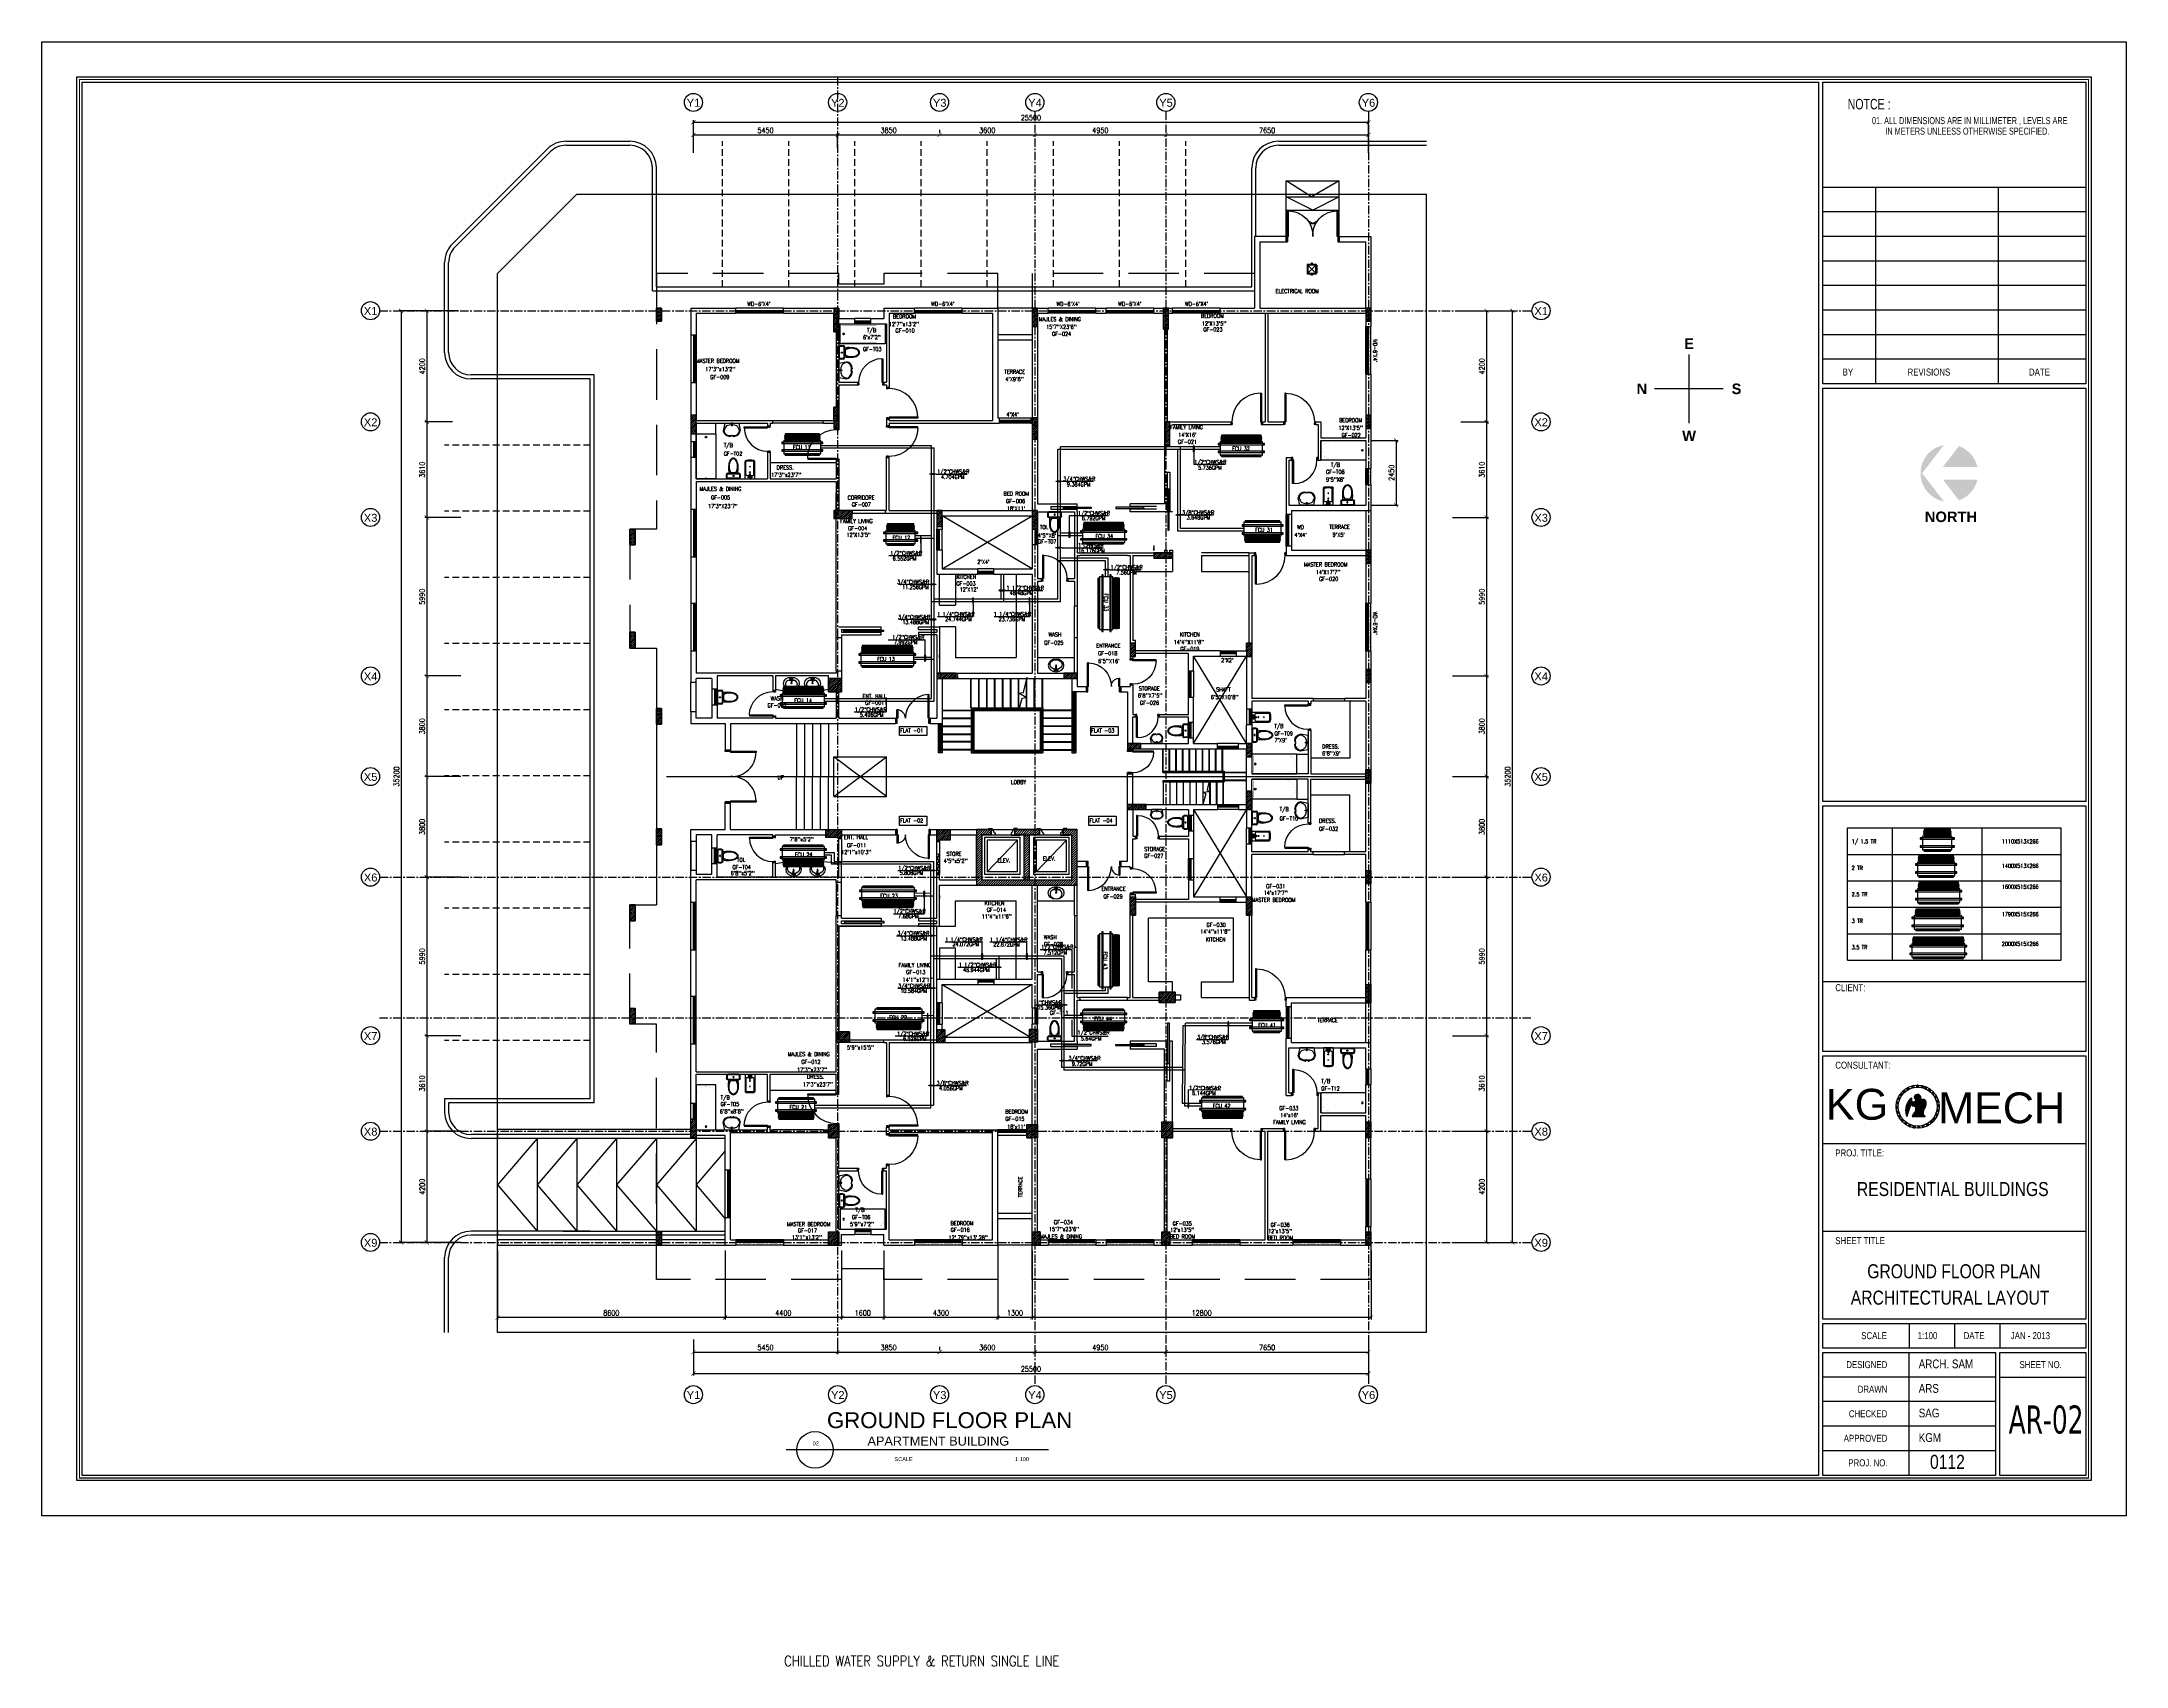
# Model space of a CAD drawing. Header units: millimetres. Extents: x -1288794 to 2153086, y -2701644 to -1335282.
# Drawn here: x 1481620 to 1560378, y -1525183 to -1463806 of the extents above; entities that cross this region are included whole.
import ezdxf
from ezdxf.enums import TextEntityAlignment as Align

# ---------------------------------------------------------------- set-up
doc = ezdxf.new("R2010")
doc.units = ezdxf.units.MM
doc.header["$LTSCALE"] = 100
doc.header["$PDMODE"] = 34
for name, pattern in [('CENTER', [50.8, 31.75, -6.35, 6.35, -6.35]), ('DASHED', [19.05, 12.7, -6.35]), ('DASHED2', [9.525, 6.35, -3.175]), ('HIDDEN', [9.525, 6.35, -3.175])]:
    doc.linetypes.add(name, pattern=pattern)
for name, color, linetype in [('A-ANNO-DIMS', 1, 'Continuous'), ('A-ANNO-SYMB', 33, 'Continuous'), ('A-ANNO-TEXT', 8, 'Continuous'), ('A-AREA', 8, 'CENTER'), ('A-CAR', 8, 'Continuous'), ('A-DOOR', 4, 'Continuous'), ('A-FLOR-OVHD', 4, 'DASHED2'), ('A-FLOR-PFIX', 8, 'Continuous'), ('A-FLOR-SPCL', 8, 'Continuous'), ('A-FLOR-STRS', 8, 'Continuous'), ('A-GLAZ', 5, 'Continuous'), ('A-GRID', 253, 'CENTER'), ('A-WALL-FULL', 8, 'Continuous'), ('AC-CHILLED WATER TEXT', 41, 'Continuous'), ('AC-CHR', 60, 'Continuous'), ('AC-CHS', 30, 'Continuous'), ('AC-HLTEXT', 100, 'Continuous'), ('AC-SAD TEXT', 3, 'Continuous'), ('DAIMENTION', 32, 'Continuous'), ('FCU-AC', 160, 'Continuous'), ('HATCH', 251, 'Continuous'), ('L-WALK', 8, 'Continuous'), ('LINE', 1, 'Continuous'), ('LOGO LINE', 7, 'Continuous'), ('LOGO1LINE', 7, 'Continuous'), ('LOGOHATCH02', 8, 'Continuous'), ('RET', 1, 'Continuous'), ('S-COL- HACT.', 9, 'Continuous'), ('S-COL.', 8, 'Continuous'), ('sduct', 5, 'Continuous'), ('SUPPORT', 30, 'Continuous'), ('TEXT', 4, 'Continuous'), ('TEXTO', 140, 'Continuous')]:
    doc.layers.add(name, color=color, linetype=linetype)
doc.styles.add('ISTILO', font='sanss___.ttf', dxfattribs={"width": 0.8, "height": 400})
doc.styles.add('MKL', font='swisse.ttf')
doc.styles.add('ROMANS', font='romans.shx', dxfattribs={"width": 0.8})
doc.styles.add('SANSSERIF', font='sas_____.pfb')
doc.styles.add('SANSSERIFBOLD', font='sasb____.pfb')
doc.styles.add('SIMPLEX', font='simplex.shx', dxfattribs={"width": 0.8})
doc.styles.add('STYLUS BT', font='stylu.ttf', dxfattribs={"width": 0.5})
doc.styles.add('TAHOMA', font='tahoma.ttf', dxfattribs={"width": 0.7})
doc.dimstyles.new('100 of DIM2', dxfattribs={"dimscale": 0, "dimtxt": 200, "dimasz": 150, "dimexe": 75, "dimexo": 200, "dimgap": 75, "dimtad": 1, "dimdec": 0, "dimrnd": 5, "dimzin": 0, "dimdsep": 46, "dimtxsty": 'ROMANS', "dimblk": 'ARCHTICK', "dimcen": 100, "dimclrd": 94, "dimclre": 94, "dimclrt": 2, "dimadec": 0, "dimazin": 0, "dimtfac": 1, "dimtdec": 0, "dimtofl": 0, "dimtmove": 2, "dimatfit": 3, "dimldrblk": 'OPEN90', "dimfxl": 75, "dimtolj": 1, "dimtzin": 0, "dimarcsym": 0})
pattern_1 = [(45, (2628196.87, -1109556.65), (-44.1941738, 44.1941738), [])]
pattern_2 = [(45, (2628196.87, -1109556.65), (-35.355339, 35.355339), [])]
pattern_3 = [(45, (1748736.873, -1509993.415), (-35.355339, 35.355339), [])]

# ---------------------------------------------------------------- blocks, each defined once
blk = doc.blocks.new('D-120-R1')
for p, q in [((-80, 1180), (-40, 1180)), ((-80, 1180), (-80, 100)), ((-40, 1180), (-40, 55)), ((-1200, 100), (-1160, 100)), ((-1200, 100), (-1200, 0)), ((-1160, 100), (-1160, 55)), ((-1160, 55), (-1150, 55)), ((-1150, 55), (-1150, 0)), ((-80, 100), (0, 100)), ((-50, 55), (-40, 55)), ((-50, 55), (-50, 0)), ((-50, 0), (0, 0)), ((0, 100), (0, 0)), ((-1200, 0), (-1150, 0))]:
    blk.add_line(p, q)
at = {"linetype": 'Continuous'}
blk.add_arc((-80, 100), 1080, 90, 180, dxfattribs=at)
blk = doc.blocks.new('W-180')
for p, q in [((1800, 100), (0, 100)), ((1800, 0), (0, 0)), ((40, 0), (40, 100)), ((1760, 100), (1760, 0))]:
    blk.add_line(p, q)
at = {"linetype": 'Continuous'}
for p, q in [((1760, 53), (40, 53)), ((1760, 47), (40, 47))]:
    blk.add_line(p, q, dxfattribs=at)
blk = doc.blocks.new('D-200-DOUBLE')
for p, q in [((40, 200), (40, 1170)), ((40, 1170), (80, 1170)), ((80, 200), (80, 1170)), ((1920, 200), (1920, 1170)), ((1920, 1170), (1960, 1170)), ((1960, 200), (1960, 1170)), ((80, 200), (0, 200)), ((0, 200), (0, 0)), ((50, 0), (0, 0)), ((40, 200), (40, 148)), ((40, 148), (50, 148)), ((50, 148), (50, 0)), ((1920, 200), (1960, 200)), ((1950, 148), (1950, 0)), ((1960, 148), (1950, 148)), ((2000, 0), (1950, 0)), ((2000, 200), (1960, 200)), ((1960, 200), (1960, 148)), ((2000, 200), (2000, 0))]:
    blk.add_line(p, q)
at = {"linetype": 'Continuous'}
for centre, start, end in [((73, 242), 357.43139, 89.5378), ((1927, 242), 90.4622, 182.56861)]:
    blk.add_arc(centre, 928, start, end, dxfattribs=at)
blk = doc.blocks.new('D-100-R1')
for p, q in [((-80, 980), (-80, 100)), ((-80, 980), (-40, 980)), ((-40, 980), (-40, 55)), ((-1000, 100), (-1000, 0)), ((-1000, 100), (-960, 100)), ((-960, 100), (-960, 55)), ((-960, 55), (-950, 55)), ((-950, 55), (-950, 0)), ((-80, 100), (0, 100)), ((-50, 55), (-50, 0)), ((-50, 55), (-40, 55)), ((-50, 0), (0, 0)), ((0, 100), (0, 0)), ((-1000, 0), (-950, 0))]:
    blk.add_line(p, q)
at = {"linetype": 'Continuous'}
blk.add_arc((-80, 100), 880, 90, 180, dxfattribs=at)
blk = doc.blocks.new('WC-1')
for p, q in [((-210, 0), (210, 0)), ((-260, -160), (-260, -50)), ((-235, -160), (-235, -50)), ((-210, -25), (210, -25)), ((210, -185), (-210, -185)), ((210, -210), (-210, -210)), ((91, -223), (-91, -223)), ((86, -235), (-86, -235)), ((235, -50), (235, -160)), ((260, -50), (260, -160))]:
    blk.add_line(p, q)
for radius in [22.1, 17.1]:
    blk.add_circle((-6, -107), radius)
for centre, radius, start, end in [((-210, -50), 50, 90, 180), ((-210, -160), 50, 180, 270), ((-210, -50), 25, 90, 180), ((-210, -160), 25, 180, 270), ((722, -383), 904, 168.95288, 184.06317), ((352, -470), 532, 177.55413, 180), ((352, -470), 532, 180, 193.52342), ((352, -470), 520, 166.47658, 180), ((352, -470), 520, 180, 193.52342), ((178, -512), 353, 193.52342, 210.14139), ((352, -470), 507, 166.47658, 180), ((352, -470), 507, 180, 193.52342), ((178, -428), 341, 149.85861, 166.47658), ((178, -512), 341, 193.52342, 210.14139), ((178, -428), 328, 149.85861, 166.47658), ((178, -512), 328, 193.52342, 210.14139), ((69, -575), 226, 210.14139, 234.49716), ((69, -365), 214, 138.41516, 149.85861), ((69, -575), 214, 210.14139, 234.49716), ((69, -365), 201, 139.99435, 149.85861), ((69, -575), 201, 210.14139, 234.49716), ((0, -672), 108, 234.49716, 270), ((0, -672), 95.9, 234.49716, 270), ((0, -672), 83.4, 234.49716, 270), ((0, -672), 83.4, 270, 305.50284), ((0, -672), 95.9, 270, 305.50284), ((0, -672), 108, 270, 305.50284), ((-69, -575), 201, 305.50284, 329.85861), ((-69, -575), 214, 305.50284, 329.85861), ((-69, -575), 226, 305.50284, 329.85861), ((-69, -365), 201, 30.14139, 40.00565), ((-69, -365), 214, 30.14139, 41.58484), ((-178, -428), 328, 13.52342, 30.14139), ((-178, -512), 328, 329.85861, 346.47658), ((-178, -428), 341, 13.52342, 30.14139), ((-178, -512), 341, 329.85861, 346.47658), ((-178, -512), 353, 329.85861, 346.47658), ((-352, -470), 507, 360, 13.52342), ((-352, -470), 507, 346.47658, 360), ((-352, -470), 520, 360, 13.52342), ((-352, -470), 520, 346.47658, 360), ((-352, -470), 532, 346.47658, 360), ((-352, -470), 532, 360, 2.44587), ((210, -50), 50, 360, 90), ((210, -50), 25, 360, 90), ((210, -160), 25, 270, 360), ((210, -160), 50, 270, 360)]:
    blk.add_arc(centre, radius, start, end)
at = {"linetype": 'Continuous', "ltscale": 50}
blk.add_arc((-722, -383), 904, 355.93683, 11.04712, dxfattribs=at)
blk = doc.blocks.new('W-60')
for p, q in [((600, 100), (0, 100)), ((600, 0), (0, 0)), ((40, 0), (40, 100)), ((560, 100), (560, 0))]:
    blk.add_line(p, q)
at = {"linetype": 'Continuous'}
for p, q in [((560, 53), (40, 53)), ((560, 47), (40, 47))]:
    blk.add_line(p, q, dxfattribs=at)
blk = doc.blocks.new('BIDET-1')
for p, q in [((175, 0), (-175, 0)), ((-185, -10), (-185, -649)), ((-150, -155), (-150, -649)), ((-15, -125), (-120, -125)), ((-39, -59), (-69, -59)), ((-54, -44), (-54, -74)), ((-15, -54), (-15, -174)), ((12, -250), (-12, -250)), ((-9, -259), (9, -241)), ((-9, -241), (9, -259)), ((0, -238), (0, -262)), ((15, -54), (15, -174)), ((120, -125), (15, -125)), ((39, -59), (69, -59)), ((54, -44), (54, -74)), ((150, -155), (150, -649)), ((185, -10), (185, -649))]:
    blk.add_line(p, q)
for centre, radius in [((-54, -59), 25), ((-54, -59), 20), ((-54, -59), 15.2), ((-54, -59), 10.2), ((0, -250), 17.5), ((0, -250), 12.5), ((0, -457), 12.5), ((0, -457), 10), ((54, -59), 20), ((54, -59), 15.2), ((54, -59), 10.2)]:
    blk.add_circle(centre, radius)
for centre, radius, start, end in [((-175, -10), 10, 90, 180), ((175, -10), 10, 0, 90), ((-140, -649), 45, 180, 265.20622), ((-120, -155), 30, 90, 180), ((-140, -649), 10, 180, 265.20622), ((0, 1020), 1720, 265.20622, 274.79378), ((0, 1020), 1685, 265.20622, 274.79378), ((0, -54), 20, 318.59038, 221.40962), ((0, -54), 15, 0, 180), ((0, -174), 15, 180, 0), ((120, -155), 30, 0, 90), ((140, -649), 10, 274.79378, 0), ((140, -649), 45, 274.79378, 0)]:
    blk.add_arc(centre, radius, start, end)
blk = doc.blocks.new('LAV-4')
for p, q in [((-266, 0), (-322, -283)), ((-266, 0), (268, 0)), ((268, 0), (324, -280)), ((-48, -500), (-75, -500)), ((75, -500), (50, -500))]:
    blk.add_line(p, q)
for points in [[(-25, 0), (-25, -18), (25, -18), (25, 0)], [(-9, -20), (-9, -57), (8, -57), (8, -20)]]:
    blk.add_lwpolyline(points, close=True)
blk.add_circle((0, -91), 15.4)
for centre, radius, start, end in [((-75, -250), 250, 187.67842, 270), ((74, -366), 375, 135.33332, 167.14321), ((-75, -250), 220, 188.58141, 289.95234), ((0, -539), 477, 66.12608, 113.87396), ((1, -527), 55.9, 28.78265, 151.21735), ((75, -250), 220, 250.0878, 350.85148), ((50, -499), 0, 238.18833, 0), ((75, -250), 250, 270, 353.01209), ((-74, -366), 375, 12.51988, 44.66672)]:
    blk.add_arc(centre, radius, start, end)
blk = doc.blocks.new('BT-2')
blk.add_lwpolyline([(0, 750), (1700, 750), (1700, 0), (0, 0)], close=True)
at = {"const_width": 2}
blk.add_lwpolyline([(60, 690), (1340, 690, -0.414214), (1640, 390), (1640, 360, -0.414214), (1340, 60), (60, 60)], format="xyb", close=True, dxfattribs=at)
blk.add_circle((125, 375), 31.9)
blk = doc.blocks.new('W-80')
for p, q in [((800, 100), (0, 100)), ((800, 0), (0, 0)), ((40, 0), (40, 100)), ((760, 100), (760, 0))]:
    blk.add_line(p, q)
at = {"linetype": 'Continuous'}
for p, q in [((760, 53), (40, 53)), ((760, 47), (40, 47))]:
    blk.add_line(p, q, dxfattribs=at)
blk = doc.blocks.new('D-130-R')
for p, q in [((1220, 200), (1220, 1100)), ((1220, 1100), (1260, 1100)), ((1260, 200), (1260, 1100)), ((0, 0), (0, 200)), ((80, 200), (0, 200)), ((50, 0), (0, 0)), ((80, 520), (40, 520)), ((40, 200), (40, 520)), ((40, 150), (40, 200)), ((50, 150), (40, 150)), ((50, 0), (50, 150)), ((80, 200), (80, 520)), ((1300, 200), (1220, 200)), ((1260, 150), (1250, 150)), ((1250, 0), (1250, 150)), ((1300, 0), (1250, 0)), ((1260, 150), (1260, 200)), ((1300, 0), (1300, 200))]:
    blk.add_line(p, q)
for centre, radius, start, end in [((1260, 200), 900, 92.54732, 180), ((40, 200), 320, 0, 82.81924)]:
    blk.add_arc(centre, radius, start, end)
blk = doc.blocks.new('W-120')
for p, q in [((1200, 100), (0, 100)), ((1200, 0), (0, 0)), ((40, 0), (40, 100)), ((1160, 100), (1160, 0))]:
    blk.add_line(p, q)
at = {"linetype": 'Continuous'}
for p, q in [((1160, 53), (40, 53)), ((1160, 47), (40, 47))]:
    blk.add_line(p, q, dxfattribs=at)
blk = doc.blocks.new('D-90-R1')
for p, q in [((-80, 880), (-40, 880)), ((-80, 880), (-80, 100)), ((-40, 880), (-40, 55)), ((-900, 100), (-860, 100)), ((-900, 100), (-900, 0)), ((-860, 100), (-860, 55)), ((-860, 55), (-850, 55)), ((-850, 55), (-850, 0)), ((-80, 100), (0, 100)), ((-50, 55), (-40, 55)), ((-50, 55), (-50, 0)), ((-50, 0), (0, 0)), ((0, 100), (0, 0)), ((-900, 0), (-850, 0))]:
    blk.add_line(p, q)
at = {"linetype": 'Continuous'}
blk.add_arc((-80, 100), 780, 90, 180, dxfattribs=at)
blk = doc.blocks.new('W-100')
for p, q in [((1000, 100), (0, 100)), ((1000, 0), (0, 0)), ((40, 0), (40, 100)), ((960, 100), (960, 0))]:
    blk.add_line(p, q)
at = {"linetype": 'Continuous'}
for p, q in [((960, 53), (40, 53)), ((960, 47), (40, 47))]:
    blk.add_line(p, q, dxfattribs=at)
blk = doc.blocks.new('D-90-R')
for p, q in [((-80, 980), (-40, 980)), ((-80, 980), (-80, 200)), ((-40, 980), (-40, 155)), ((-900, 200), (-860, 200)), ((-900, 200), (-900, 0)), ((-860, 200), (-860, 155)), ((-860, 155), (-850, 155)), ((-850, 155), (-850, 0)), ((-80, 200), (0, 200)), ((-50, 155), (-40, 155)), ((-50, 155), (-50, 0)), ((-50, 0), (0, 0)), ((0, 200), (0, 0)), ((-900, 0), (-850, 0))]:
    blk.add_line(p, q)
at = {"linetype": 'Continuous'}
blk.add_arc((-80, 200), 780, 90, 180, dxfattribs=at)
blk = doc.blocks.new('LAV-2')
for p, q in [((-102, 330), (-23, 330)), ((-21, 393), (-55, 399)), ((-21, 369), (-55, 363)), ((-24, 385), (-49, 381)), ((-24, 377), (-49, 381)), ((-25, 381), (-13, 258)), ((-19, 381), (17, 381)), ((-1, 363), (-1, 399)), ((23, 381), (11, 257)), ((53, 399), (20, 393)), ((53, 363), (20, 369)), ((21, 329), (101, 329)), ((47, 381), (23, 385)), ((47, 381), (23, 376))]:
    blk.add_line(p, q)
for centre, radius in [((-1, 381), 24), ((-1, 381), 18), ((-1, 209), 18), ((-1, 209), 13.2)]:
    blk.add_circle(centre, radius)
blk.add_arc((-1, 257), 12, 179.80529, 359.80529)
for centre, major_axis, ratio in [((-1, 202), (-300, 1), 0.8), ((53, 381), (0.1, 18), 0.333333)]:
    blk.add_ellipse(centre, major_axis=major_axis, ratio=ratio)
blk.add_ellipse((-1, 166), major_axis=(-228, 1), ratio=0.8, start_param=5.174, end_param=10.533963)
at = {"extrusion": (0, 0, -1)}
blk.add_ellipse((-55, 381), major_axis=(0.1, 18), ratio=0.333333, dxfattribs=at)
for points, knots in [([(-55, 365), (-55, 366), (-55, 366), (-55, 366), (-55, 366), (-56, 367), (-56, 368), (-57, 370), (-57, 371), (-58, 374), (-58, 375), (-58, 379), (-58, 381), (-58, 386), (-58, 388), (-57, 392), (-57, 393), (-56, 394), (-56, 395), (-55, 396), (-55, 396), (-55, 396), (-55, 397), (-55, 397)], [3.378318, 3.378318, 3.378318, 3.378318, 3.519844, 3.519844, 3.66137, 3.66137, 3.925951, 3.925951, 4.190531, 4.190531, 4.455112, 4.455112, 4.86737, 4.86737, 5.279628, 5.279628, 5.565785, 5.565785, 5.785568, 5.785568, 5.957, 5.957, 6.04646, 6.04646, 6.04646, 6.04646]), ([(-55, 397), (-55, 397), (-54, 396), (-54, 396), (-54, 396), (-53, 395), (-53, 394), (-52, 392), (-52, 391), (-52, 388), (-51, 387), (-51, 383), (-51, 381), (-51, 376), (-52, 374), (-52, 370), (-53, 369), (-53, 368), (-54, 367), (-54, 366), (-54, 366), (-55, 366), (-55, 365), (-55, 365)], [0.236726, 0.236726, 0.236726, 0.236726, 0.378252, 0.378252, 0.519778, 0.519778, 0.784358, 0.784358, 1.048939, 1.048939, 1.313519, 1.313519, 1.725777, 1.725777, 2.138035, 2.138035, 2.424192, 2.424192, 2.643976, 2.643976, 2.815407, 2.815407, 2.904867, 2.904867, 2.904867, 2.904867]), ([(53, 396), (53, 396), (53, 396), (53, 396), (53, 395), (52, 394), (52, 394), (51, 392), (51, 390), (50, 388), (50, 386), (50, 383), (50, 380), (50, 376), (50, 373), (51, 370), (51, 369), (52, 367), (52, 367), (53, 366), (53, 365), (53, 365), (53, 365), (53, 365)], [0.236726, 0.236726, 0.236726, 0.236726, 0.378252, 0.378252, 0.519778, 0.519778, 0.784358, 0.784358, 1.048939, 1.048939, 1.313519, 1.313519, 1.725777, 1.725777, 2.138035, 2.138035, 2.424192, 2.424192, 2.643976, 2.643976, 2.815407, 2.815407, 2.904867, 2.904867, 2.904867, 2.904867]), ([(53, 365), (53, 365), (53, 365), (54, 366), (54, 366), (55, 367), (55, 368), (56, 370), (56, 371), (56, 373), (57, 375), (57, 379), (57, 381), (57, 386), (56, 388), (56, 391), (55, 392), (55, 394), (54, 395), (54, 396), (54, 396), (54, 396), (53, 396), (53, 396)], [3.378318, 3.378318, 3.378318, 3.378318, 3.519844, 3.519844, 3.66137, 3.66137, 3.925951, 3.925951, 4.190531, 4.190531, 4.455112, 4.455112, 4.86737, 4.86737, 5.279628, 5.279628, 5.565785, 5.565785, 5.785568, 5.785568, 5.957, 5.957, 6.04646, 6.04646, 6.04646, 6.04646])]:
    blk.add_open_spline(points, degree=3, knots=knots)
blk = doc.blocks.new('_ArchTick')
at = {"color": 0, "linetype": 'ByBlock', "const_width": 0.15}
blk.add_lwpolyline([(-0.5, -0.5), (0.5, 0.5)], dxfattribs=at)
blk = doc.blocks.new('*D374')
at = {"layer": 'A-ANNO-DIMS', "color": 94, "lineweight": -2, "ltscale": 3, "transparency": 16777216}
for p, q in [((1515542, -1467131), (1515542, -1467256)), ((1519142, -1467131), (1519142, -1467256)), ((1515542, -1467331), (1519142, -1467331))]:
    blk.add_line(p, q, dxfattribs=at)
at = {"layer": 'Defpoints', "color": 0, "ltscale": 3, "transparency": 16777216}
for p in [(1515542, -1467331), (1519142, -1467331), (1519142, -1467331)]:
    blk.add_point(p, dxfattribs=at)
at = {"layer": 'A-ANNO-DIMS', "color": 94, "lineweight": -2, "ltscale": 3, "transparency": 16777216, "xscale": 150, "yscale": 150, "zscale": 150, "rotation": 180}
blk.add_blockref('_ArchTick', (1515542, -1467331), dxfattribs=at)
at = {"layer": 'A-ANNO-DIMS', "color": 94, "lineweight": -2, "ltscale": 3, "transparency": 16777216, "xscale": 150, "yscale": 150, "zscale": 150}
blk.add_blockref('_ArchTick', (1519142, -1467331), dxfattribs=at)
at = {"layer": 'A-ANNO-DIMS', "color": 2, "ltscale": 3, "transparency": 16777216, "insert": (1517342, -1467156), "char_height": 200, "attachment_point": 5, "style": 'ROMANS'}
blk.add_mtext('\\A1;3600', dxfattribs=at)
blk = doc.blocks.new('_Open90')
at = {"color": 0, "linetype": 'ByBlock', "lineweight": -2}
for p, q in [((0, 0), (-1, 0)), ((-0.5, 0.5), (0, 0)), ((0, 0), (-0.5, -0.5))]:
    blk.add_line(p, q, dxfattribs=at)
blk = doc.blocks.new('*D375')
at = {"layer": 'A-ANNO-DIMS', "color": 94, "lineweight": -2, "ltscale": 3, "transparency": 16777216}
for p, q in [((1524092, -1467131), (1524092, -1467256)), ((1531742, -1467131), (1531742, -1467256)), ((1524092, -1467331), (1531742, -1467331))]:
    blk.add_line(p, q, dxfattribs=at)
at = {"layer": 'Defpoints', "color": 0, "ltscale": 3, "transparency": 16777216}
for p in [(1524092, -1467331), (1531742, -1467331), (1531742, -1467331)]:
    blk.add_point(p, dxfattribs=at)
at = {"layer": 'A-ANNO-DIMS', "color": 94, "lineweight": -2, "ltscale": 3, "transparency": 16777216, "xscale": 150, "yscale": 150, "zscale": 150, "rotation": 180}
blk.add_blockref('_ArchTick', (1524092, -1467331), dxfattribs=at)
at = {"layer": 'A-ANNO-DIMS', "color": 94, "lineweight": -2, "ltscale": 3, "transparency": 16777216, "xscale": 150, "yscale": 150, "zscale": 150}
blk.add_blockref('_ArchTick', (1531742, -1467331), dxfattribs=at)
at = {"layer": 'A-ANNO-DIMS', "color": 2, "ltscale": 3, "transparency": 16777216, "insert": (1527917, -1467156), "char_height": 200, "attachment_point": 5, "style": 'ROMANS'}
blk.add_mtext('\\A1;7650', dxfattribs=at)
blk = doc.blocks.new('*D376')
at = {"layer": 'A-ANNO-DIMS', "color": 94, "lineweight": -2, "ltscale": 3, "transparency": 16777216}
for p, q in [((1506242, -1467807), (1506242, -1467256)), ((1511692, -1467807), (1511692, -1467256)), ((1506242, -1467331), (1511692, -1467331))]:
    blk.add_line(p, q, dxfattribs=at)
at = {"layer": 'Defpoints', "color": 0, "ltscale": 3, "transparency": 16777216}
for p in [(1506242, -1468007), (1511692, -1467331), (1511692, -1468007)]:
    blk.add_point(p, dxfattribs=at)
at = {"layer": 'A-ANNO-DIMS', "color": 94, "lineweight": -2, "ltscale": 3, "transparency": 16777216, "xscale": 150, "yscale": 150, "zscale": 150, "rotation": 180}
blk.add_blockref('_ArchTick', (1506242, -1467331), dxfattribs=at)
at = {"layer": 'A-ANNO-DIMS', "color": 94, "lineweight": -2, "ltscale": 3, "transparency": 16777216, "xscale": 150, "yscale": 150, "zscale": 150}
blk.add_blockref('_ArchTick', (1511692, -1467331), dxfattribs=at)
at = {"layer": 'A-ANNO-DIMS', "color": 2, "ltscale": 3, "transparency": 16777216, "insert": (1508967, -1467156), "char_height": 200, "attachment_point": 5, "style": 'ROMANS'}
blk.add_mtext('\\A1;5450', dxfattribs=at)
blk = doc.blocks.new('*D377')
at = {"layer": 'A-ANNO-DIMS', "color": 94, "lineweight": -2, "ltscale": 3, "transparency": 16777216}
for p, q in [((1511692, -1467807), (1511692, -1467256)), ((1515542, -1467131), (1515542, -1467256)), ((1511692, -1467331), (1515542, -1467331))]:
    blk.add_line(p, q, dxfattribs=at)
at = {"layer": 'Defpoints', "color": 0, "ltscale": 3, "transparency": 16777216}
for p in [(1511692, -1468007), (1515542, -1467331), (1515542, -1467331)]:
    blk.add_point(p, dxfattribs=at)
at = {"layer": 'A-ANNO-DIMS', "color": 94, "lineweight": -2, "ltscale": 3, "transparency": 16777216, "xscale": 150, "yscale": 150, "zscale": 150, "rotation": 180}
blk.add_blockref('_ArchTick', (1511692, -1467331), dxfattribs=at)
at = {"layer": 'A-ANNO-DIMS', "color": 94, "lineweight": -2, "ltscale": 3, "transparency": 16777216, "xscale": 150, "yscale": 150, "zscale": 150}
blk.add_blockref('_ArchTick', (1515542, -1467331), dxfattribs=at)
at = {"layer": 'A-ANNO-DIMS', "color": 2, "ltscale": 3, "transparency": 16777216, "insert": (1513617, -1467156), "char_height": 200, "attachment_point": 5, "style": 'ROMANS'}
blk.add_mtext('\\A1;3850', dxfattribs=at)
blk = doc.blocks.new('*D378')
at = {"layer": 'A-ANNO-DIMS', "color": 94, "lineweight": -2, "ltscale": 3, "transparency": 16777216}
for p, q in [((1519142, -1467131), (1519142, -1467256)), ((1524092, -1467131), (1524092, -1467256)), ((1519142, -1467331), (1524092, -1467331))]:
    blk.add_line(p, q, dxfattribs=at)
at = {"layer": 'Defpoints', "color": 0, "ltscale": 3, "transparency": 16777216}
for p in [(1519142, -1467331), (1524092, -1467331), (1524092, -1467331)]:
    blk.add_point(p, dxfattribs=at)
at = {"layer": 'A-ANNO-DIMS', "color": 94, "lineweight": -2, "ltscale": 3, "transparency": 16777216, "xscale": 150, "yscale": 150, "zscale": 150, "rotation": 180}
blk.add_blockref('_ArchTick', (1519142, -1467331), dxfattribs=at)
at = {"layer": 'A-ANNO-DIMS', "color": 94, "lineweight": -2, "ltscale": 3, "transparency": 16777216, "xscale": 150, "yscale": 150, "zscale": 150}
blk.add_blockref('_ArchTick', (1524092, -1467331), dxfattribs=at)
at = {"layer": 'A-ANNO-DIMS', "color": 2, "ltscale": 3, "transparency": 16777216, "insert": (1521617, -1467156), "char_height": 200, "attachment_point": 5, "style": 'ROMANS'}
blk.add_mtext('\\A1;4950', dxfattribs=at)
blk = doc.blocks.new('*D379')
at = {"layer": 'A-ANNO-DIMS', "color": 94, "lineweight": -2, "ltscale": 3, "transparency": 16777216}
for p, q in [((1506242, -1468002), (1506242, -1466776)), ((1506242, -1466851), (1531742, -1466851)), ((1531742, -1468002), (1531742, -1466776))]:
    blk.add_line(p, q, dxfattribs=at)
at = {"layer": 'Defpoints', "color": 0, "ltscale": 3, "transparency": 16777216}
for p in [(1531742, -1466851), (1506242, -1468202), (1531742, -1468202)]:
    blk.add_point(p, dxfattribs=at)
at = {"layer": 'A-ANNO-DIMS', "color": 94, "lineweight": -2, "ltscale": 3, "transparency": 16777216, "xscale": 150, "yscale": 150, "zscale": 150, "rotation": 180}
blk.add_blockref('_ArchTick', (1506242, -1466851), dxfattribs=at)
at = {"layer": 'A-ANNO-DIMS', "color": 94, "lineweight": -2, "ltscale": 3, "transparency": 16777216, "xscale": 150, "yscale": 150, "zscale": 150}
blk.add_blockref('_ArchTick', (1531742, -1466851), dxfattribs=at)
at = {"layer": 'A-ANNO-DIMS', "color": 2, "ltscale": 3, "transparency": 16777216, "insert": (1518992, -1466676), "char_height": 200, "attachment_point": 5, "style": 'ROMANS'}
blk.add_mtext('\\A1;25500', dxfattribs=at)
blk = doc.blocks.new('*D380')
at = {"layer": 'A-ANNO-DIMS', "color": 94, "lineweight": -2, "ltscale": 3, "transparency": 16777216}
for p, q in [((1535025, -1473969), (1537255, -1473969)), ((1537180, -1473969), (1537180, -1509169)), ((1535025, -1509169), (1537255, -1509169))]:
    blk.add_line(p, q, dxfattribs=at)
at = {"layer": 'Defpoints', "color": 0, "ltscale": 3, "transparency": 16777216}
for p in [(1534825, -1473969), (1534825, -1509169), (1537180, -1509169)]:
    blk.add_point(p, dxfattribs=at)
at = {"layer": 'A-ANNO-DIMS', "color": 94, "lineweight": -2, "ltscale": 3, "transparency": 16777216, "xscale": 150, "yscale": 150, "zscale": 150}
for p, rotation in [((1537180, -1473969), 90), ((1537180, -1509169), 270)]:
    blk.add_blockref('_ArchTick', p, dxfattribs=dict(at, rotation=rotation))
at = {"layer": 'A-ANNO-DIMS', "color": 2, "ltscale": 3, "transparency": 16777216, "insert": (1537005, -1491569), "char_height": 200, "attachment_point": 5, "rotation": 90, "style": 'ROMANS'}
blk.add_mtext('\\A1;35200', dxfattribs=at)
blk = doc.blocks.new('*D381')
at = {"layer": 'A-ANNO-DIMS', "color": 94, "lineweight": -2, "ltscale": 3, "transparency": 16777216}
for p, q in [((1535230, -1473969), (1536282, -1473969)), ((1536207, -1473969), (1536207, -1478169)), ((1535230, -1478169), (1536282, -1478169))]:
    blk.add_line(p, q, dxfattribs=at)
at = {"layer": 'Defpoints', "color": 0, "ltscale": 3, "transparency": 16777216}
for p in [(1535030, -1473969), (1535030, -1478169), (1536207, -1478169)]:
    blk.add_point(p, dxfattribs=at)
at = {"layer": 'A-ANNO-DIMS', "color": 94, "lineweight": -2, "ltscale": 3, "transparency": 16777216, "xscale": 150, "yscale": 150, "zscale": 150}
for p, rotation in [((1536207, -1473969), 90), ((1536207, -1478169), 270)]:
    blk.add_blockref('_ArchTick', p, dxfattribs=dict(at, rotation=rotation))
at = {"layer": 'A-ANNO-DIMS', "color": 2, "ltscale": 3, "transparency": 16777216, "insert": (1536032, -1476069), "char_height": 200, "attachment_point": 5, "rotation": 90, "style": 'ROMANS'}
blk.add_mtext('\\A1;4200', dxfattribs=at)
blk = doc.blocks.new('*D382')
at = {"layer": 'A-ANNO-DIMS', "color": 94, "lineweight": -2, "ltscale": 3, "transparency": 16777216}
for p, q in [((1535230, -1478169), (1536282, -1478169)), ((1536207, -1478169), (1536207, -1481779)), ((1534916, -1481779), (1536282, -1481779))]:
    blk.add_line(p, q, dxfattribs=at)
at = {"layer": 'Defpoints', "color": 0, "ltscale": 3, "transparency": 16777216}
for p in [(1535030, -1478169), (1534716, -1481779), (1536207, -1481779)]:
    blk.add_point(p, dxfattribs=at)
at = {"layer": 'A-ANNO-DIMS', "color": 94, "lineweight": -2, "ltscale": 3, "transparency": 16777216, "xscale": 150, "yscale": 150, "zscale": 150}
for p, rotation in [((1536207, -1478169), 90), ((1536207, -1481779), 270)]:
    blk.add_blockref('_ArchTick', p, dxfattribs=dict(at, rotation=rotation))
at = {"layer": 'A-ANNO-DIMS', "color": 2, "ltscale": 3, "transparency": 16777216, "insert": (1536032, -1479974), "char_height": 200, "attachment_point": 5, "rotation": 90, "style": 'ROMANS'}
blk.add_mtext('\\A1;3610', dxfattribs=at)
blk = doc.blocks.new('*D383')
at = {"layer": 'A-ANNO-DIMS', "color": 94, "lineweight": -2, "ltscale": 3, "transparency": 16777216}
for p, q in [((1534916, -1481779), (1536282, -1481779)), ((1536207, -1481779), (1536207, -1487769)), ((1534916, -1487769), (1536282, -1487769))]:
    blk.add_line(p, q, dxfattribs=at)
at = {"layer": 'Defpoints', "color": 0, "ltscale": 3, "transparency": 16777216}
for p in [(1534716, -1481779), (1534716, -1487769), (1536207, -1487769)]:
    blk.add_point(p, dxfattribs=at)
at = {"layer": 'A-ANNO-DIMS', "color": 94, "lineweight": -2, "ltscale": 3, "transparency": 16777216, "xscale": 150, "yscale": 150, "zscale": 150}
for p, rotation in [((1536207, -1481779), 90), ((1536207, -1487769), 270)]:
    blk.add_blockref('_ArchTick', p, dxfattribs=dict(at, rotation=rotation))
at = {"layer": 'A-ANNO-DIMS', "color": 2, "ltscale": 3, "transparency": 16777216, "insert": (1536032, -1484774), "char_height": 200, "attachment_point": 5, "rotation": 90, "style": 'ROMANS'}
blk.add_mtext('\\A1;5990', dxfattribs=at)
blk = doc.blocks.new('*D384')
at = {"layer": 'A-ANNO-DIMS', "color": 94, "lineweight": -2, "ltscale": 3, "transparency": 16777216}
for p, q in [((1534916, -1487769), (1536282, -1487769)), ((1536207, -1487769), (1536207, -1491569)), ((1534916, -1491569), (1536282, -1491569))]:
    blk.add_line(p, q, dxfattribs=at)
at = {"layer": 'Defpoints', "color": 0, "ltscale": 3, "transparency": 16777216}
for p in [(1534716, -1487769), (1534716, -1491569), (1536207, -1491569)]:
    blk.add_point(p, dxfattribs=at)
at = {"layer": 'A-ANNO-DIMS', "color": 94, "lineweight": -2, "ltscale": 3, "transparency": 16777216, "xscale": 150, "yscale": 150, "zscale": 150}
for p, rotation in [((1536207, -1487769), 90), ((1536207, -1491569), 270)]:
    blk.add_blockref('_ArchTick', p, dxfattribs=dict(at, rotation=rotation))
at = {"layer": 'A-ANNO-DIMS', "color": 2, "ltscale": 3, "transparency": 16777216, "insert": (1536032, -1489669), "char_height": 200, "attachment_point": 5, "rotation": 90, "style": 'ROMANS'}
blk.add_mtext('\\A1;3800', dxfattribs=at)
blk = doc.blocks.new('*D385')
at = {"layer": 'A-ANNO-DIMS', "color": 94, "lineweight": -2, "ltscale": 3, "transparency": 16777216}
for p, q in [((1534916, -1491569), (1536282, -1491569)), ((1536207, -1491569), (1536207, -1495369)), ((1534916, -1495369), (1536282, -1495369))]:
    blk.add_line(p, q, dxfattribs=at)
at = {"layer": 'Defpoints', "color": 0, "ltscale": 3, "transparency": 16777216}
for p in [(1534716, -1491569), (1534716, -1495369), (1536207, -1495369)]:
    blk.add_point(p, dxfattribs=at)
at = {"layer": 'A-ANNO-DIMS', "color": 94, "lineweight": -2, "ltscale": 3, "transparency": 16777216, "xscale": 150, "yscale": 150, "zscale": 150}
for p, rotation in [((1536207, -1491569), 90), ((1536207, -1495369), 270)]:
    blk.add_blockref('_ArchTick', p, dxfattribs=dict(at, rotation=rotation))
at = {"layer": 'A-ANNO-DIMS', "color": 2, "ltscale": 3, "transparency": 16777216, "insert": (1536032, -1493469), "char_height": 200, "attachment_point": 5, "rotation": 90, "style": 'ROMANS'}
blk.add_mtext('\\A1;3800', dxfattribs=at)
blk = doc.blocks.new('*D386')
at = {"layer": 'A-ANNO-DIMS', "color": 94, "lineweight": -2, "ltscale": 3, "transparency": 16777216}
for p, q in [((1534916, -1495369), (1536282, -1495369)), ((1536207, -1495369), (1536207, -1501359)), ((1534916, -1501359), (1536282, -1501359))]:
    blk.add_line(p, q, dxfattribs=at)
at = {"layer": 'Defpoints', "color": 0, "ltscale": 3, "transparency": 16777216}
for p in [(1534716, -1495369), (1534716, -1501359), (1536207, -1501359)]:
    blk.add_point(p, dxfattribs=at)
at = {"layer": 'A-ANNO-DIMS', "color": 94, "lineweight": -2, "ltscale": 3, "transparency": 16777216, "xscale": 150, "yscale": 150, "zscale": 150}
for p, rotation in [((1536207, -1495369), 90), ((1536207, -1501359), 270)]:
    blk.add_blockref('_ArchTick', p, dxfattribs=dict(at, rotation=rotation))
at = {"layer": 'A-ANNO-DIMS', "color": 2, "ltscale": 3, "transparency": 16777216, "insert": (1536032, -1498364), "char_height": 200, "attachment_point": 5, "rotation": 90, "style": 'ROMANS'}
blk.add_mtext('\\A1;5990', dxfattribs=at)
blk = doc.blocks.new('*D387')
at = {"layer": 'A-ANNO-DIMS', "color": 94, "lineweight": -2, "ltscale": 3, "transparency": 16777216}
for p, q in [((1534916, -1501359), (1536282, -1501359)), ((1536207, -1501359), (1536207, -1504969)), ((1534916, -1504969), (1536282, -1504969))]:
    blk.add_line(p, q, dxfattribs=at)
at = {"layer": 'Defpoints', "color": 0, "ltscale": 3, "transparency": 16777216}
for p in [(1534716, -1501359), (1534716, -1504969), (1536207, -1504969)]:
    blk.add_point(p, dxfattribs=at)
at = {"layer": 'A-ANNO-DIMS', "color": 94, "lineweight": -2, "ltscale": 3, "transparency": 16777216, "xscale": 150, "yscale": 150, "zscale": 150}
for p, rotation in [((1536207, -1501359), 90), ((1536207, -1504969), 270)]:
    blk.add_blockref('_ArchTick', p, dxfattribs=dict(at, rotation=rotation))
at = {"layer": 'A-ANNO-DIMS', "color": 2, "ltscale": 3, "transparency": 16777216, "insert": (1536032, -1503164), "char_height": 200, "attachment_point": 5, "rotation": 90, "style": 'ROMANS'}
blk.add_mtext('\\A1;3610', dxfattribs=at)
blk = doc.blocks.new('*D388')
at = {"layer": 'A-ANNO-DIMS', "color": 94, "lineweight": -2, "ltscale": 3, "transparency": 16777216}
for p, q in [((1534916, -1504969), (1536282, -1504969)), ((1536207, -1504969), (1536207, -1509169)), ((1534916, -1509169), (1536282, -1509169))]:
    blk.add_line(p, q, dxfattribs=at)
at = {"layer": 'Defpoints', "color": 0, "ltscale": 3, "transparency": 16777216}
for p in [(1534716, -1504969), (1534716, -1509169), (1536207, -1509169)]:
    blk.add_point(p, dxfattribs=at)
at = {"layer": 'A-ANNO-DIMS', "color": 94, "lineweight": -2, "ltscale": 3, "transparency": 16777216, "xscale": 150, "yscale": 150, "zscale": 150}
for p, rotation in [((1536207, -1504969), 90), ((1536207, -1509169), 270)]:
    blk.add_blockref('_ArchTick', p, dxfattribs=dict(at, rotation=rotation))
at = {"layer": 'A-ANNO-DIMS', "color": 2, "ltscale": 3, "transparency": 16777216, "insert": (1536032, -1507069), "char_height": 200, "attachment_point": 5, "rotation": 90, "style": 'ROMANS'}
blk.add_mtext('\\A1;4200', dxfattribs=at)
blk = doc.blocks.new('*D389')
at = {"layer": 'A-ANNO-DIMS', "color": 94, "lineweight": -2, "ltscale": 3, "transparency": 16777216}
for p, q in [((1497352, -1473969), (1495121, -1473969)), ((1495196, -1473969), (1495196, -1509169)), ((1497352, -1509169), (1495121, -1509169))]:
    blk.add_line(p, q, dxfattribs=at)
at = {"layer": 'Defpoints', "color": 0, "ltscale": 3, "transparency": 16777216}
for p in [(1497552, -1473969), (1495196, -1509169), (1497552, -1509169)]:
    blk.add_point(p, dxfattribs=at)
at = {"layer": 'A-ANNO-DIMS', "color": 94, "lineweight": -2, "ltscale": 3, "transparency": 16777216, "xscale": 150, "yscale": 150, "zscale": 150}
for p, rotation in [((1495196, -1473969), 90), ((1495196, -1509169), 270)]:
    blk.add_blockref('_ArchTick', p, dxfattribs=dict(at, rotation=rotation))
at = {"layer": 'A-ANNO-DIMS', "color": 2, "ltscale": 3, "transparency": 16777216, "insert": (1495021, -1491569), "char_height": 200, "attachment_point": 5, "rotation": 90, "style": 'ROMANS'}
blk.add_mtext('\\A1;35200', dxfattribs=at)
blk = doc.blocks.new('*D390')
at = {"layer": 'A-ANNO-DIMS', "color": 94, "lineweight": -2, "ltscale": 3, "transparency": 16777216}
for p, q in [((1497146, -1473969), (1496094, -1473969)), ((1496169, -1473969), (1496169, -1478169)), ((1497146, -1478169), (1496094, -1478169))]:
    blk.add_line(p, q, dxfattribs=at)
at = {"layer": 'Defpoints', "color": 0, "ltscale": 3, "transparency": 16777216}
for p in [(1497346, -1473969), (1496169, -1478169), (1497346, -1478169)]:
    blk.add_point(p, dxfattribs=at)
at = {"layer": 'A-ANNO-DIMS', "color": 94, "lineweight": -2, "ltscale": 3, "transparency": 16777216, "xscale": 150, "yscale": 150, "zscale": 150}
for p, rotation in [((1496169, -1473969), 90), ((1496169, -1478169), 270)]:
    blk.add_blockref('_ArchTick', p, dxfattribs=dict(at, rotation=rotation))
at = {"layer": 'A-ANNO-DIMS', "color": 2, "ltscale": 3, "transparency": 16777216, "insert": (1495994, -1476069), "char_height": 200, "attachment_point": 5, "rotation": 90, "style": 'ROMANS'}
blk.add_mtext('\\A1;4200', dxfattribs=at)
blk = doc.blocks.new('*D391')
at = {"layer": 'A-ANNO-DIMS', "color": 94, "lineweight": -2, "ltscale": 3, "transparency": 16777216}
for p, q in [((1497146, -1478169), (1496094, -1478169)), ((1496169, -1478169), (1496169, -1481779)), ((1497461, -1481779), (1496094, -1481779))]:
    blk.add_line(p, q, dxfattribs=at)
at = {"layer": 'Defpoints', "color": 0, "ltscale": 3, "transparency": 16777216}
for p in [(1497346, -1478169), (1496169, -1481779), (1497661, -1481779)]:
    blk.add_point(p, dxfattribs=at)
at = {"layer": 'A-ANNO-DIMS', "color": 94, "lineweight": -2, "ltscale": 3, "transparency": 16777216, "xscale": 150, "yscale": 150, "zscale": 150}
for p, rotation in [((1496169, -1478169), 90), ((1496169, -1481779), 270)]:
    blk.add_blockref('_ArchTick', p, dxfattribs=dict(at, rotation=rotation))
at = {"layer": 'A-ANNO-DIMS', "color": 2, "ltscale": 3, "transparency": 16777216, "insert": (1495994, -1479974), "char_height": 200, "attachment_point": 5, "rotation": 90, "style": 'ROMANS'}
blk.add_mtext('\\A1;3610', dxfattribs=at)
blk = doc.blocks.new('*D392')
at = {"layer": 'A-ANNO-DIMS', "color": 94, "lineweight": -2, "ltscale": 3, "transparency": 16777216}
for p, q in [((1497461, -1481779), (1496094, -1481779)), ((1496169, -1481779), (1496169, -1487769)), ((1497461, -1487769), (1496094, -1487769))]:
    blk.add_line(p, q, dxfattribs=at)
at = {"layer": 'Defpoints', "color": 0, "ltscale": 3, "transparency": 16777216}
for p in [(1497661, -1481779), (1496169, -1487769), (1497661, -1487769)]:
    blk.add_point(p, dxfattribs=at)
at = {"layer": 'A-ANNO-DIMS', "color": 94, "lineweight": -2, "ltscale": 3, "transparency": 16777216, "xscale": 150, "yscale": 150, "zscale": 150}
for p, rotation in [((1496169, -1481779), 90), ((1496169, -1487769), 270)]:
    blk.add_blockref('_ArchTick', p, dxfattribs=dict(at, rotation=rotation))
at = {"layer": 'A-ANNO-DIMS', "color": 2, "ltscale": 3, "transparency": 16777216, "insert": (1495994, -1484774), "char_height": 200, "attachment_point": 5, "rotation": 90, "style": 'ROMANS'}
blk.add_mtext('\\A1;5990', dxfattribs=at)
blk = doc.blocks.new('*D393')
at = {"layer": 'A-ANNO-DIMS', "color": 94, "lineweight": -2, "ltscale": 3, "transparency": 16777216}
for p, q in [((1497461, -1487769), (1496094, -1487769)), ((1496169, -1487769), (1496169, -1491569)), ((1497461, -1491569), (1496094, -1491569))]:
    blk.add_line(p, q, dxfattribs=at)
at = {"layer": 'Defpoints', "color": 0, "ltscale": 3, "transparency": 16777216}
for p in [(1497661, -1487769), (1496169, -1491569), (1497661, -1491569)]:
    blk.add_point(p, dxfattribs=at)
at = {"layer": 'A-ANNO-DIMS', "color": 94, "lineweight": -2, "ltscale": 3, "transparency": 16777216, "xscale": 150, "yscale": 150, "zscale": 150}
for p, rotation in [((1496169, -1487769), 90), ((1496169, -1491569), 270)]:
    blk.add_blockref('_ArchTick', p, dxfattribs=dict(at, rotation=rotation))
at = {"layer": 'A-ANNO-DIMS', "color": 2, "ltscale": 3, "transparency": 16777216, "insert": (1495994, -1489669), "char_height": 200, "attachment_point": 5, "rotation": 90, "style": 'ROMANS'}
blk.add_mtext('\\A1;3800', dxfattribs=at)
blk = doc.blocks.new('*D394')
at = {"layer": 'A-ANNO-DIMS', "color": 94, "lineweight": -2, "ltscale": 3, "transparency": 16777216}
for p, q in [((1497461, -1491569), (1496094, -1491569)), ((1496169, -1491569), (1496169, -1495369)), ((1497461, -1495369), (1496094, -1495369))]:
    blk.add_line(p, q, dxfattribs=at)
at = {"layer": 'Defpoints', "color": 0, "ltscale": 3, "transparency": 16777216}
for p in [(1497661, -1491569), (1496169, -1495369), (1497661, -1495369)]:
    blk.add_point(p, dxfattribs=at)
at = {"layer": 'A-ANNO-DIMS', "color": 94, "lineweight": -2, "ltscale": 3, "transparency": 16777216, "xscale": 150, "yscale": 150, "zscale": 150}
for p, rotation in [((1496169, -1491569), 90), ((1496169, -1495369), 270)]:
    blk.add_blockref('_ArchTick', p, dxfattribs=dict(at, rotation=rotation))
at = {"layer": 'A-ANNO-DIMS', "color": 2, "ltscale": 3, "transparency": 16777216, "insert": (1495994, -1493469), "char_height": 200, "attachment_point": 5, "rotation": 90, "style": 'ROMANS'}
blk.add_mtext('\\A1;3800', dxfattribs=at)
blk = doc.blocks.new('*D395')
at = {"layer": 'A-ANNO-DIMS', "color": 94, "lineweight": -2, "ltscale": 3, "transparency": 16777216}
for p, q in [((1497461, -1495369), (1496094, -1495369)), ((1496169, -1495369), (1496169, -1501359)), ((1497461, -1501359), (1496094, -1501359))]:
    blk.add_line(p, q, dxfattribs=at)
at = {"layer": 'Defpoints', "color": 0, "ltscale": 3, "transparency": 16777216}
for p in [(1497661, -1495369), (1496169, -1501359), (1497661, -1501359)]:
    blk.add_point(p, dxfattribs=at)
at = {"layer": 'A-ANNO-DIMS', "color": 94, "lineweight": -2, "ltscale": 3, "transparency": 16777216, "xscale": 150, "yscale": 150, "zscale": 150}
for p, rotation in [((1496169, -1495369), 90), ((1496169, -1501359), 270)]:
    blk.add_blockref('_ArchTick', p, dxfattribs=dict(at, rotation=rotation))
at = {"layer": 'A-ANNO-DIMS', "color": 2, "ltscale": 3, "transparency": 16777216, "insert": (1495994, -1498364), "char_height": 200, "attachment_point": 5, "rotation": 90, "style": 'ROMANS'}
blk.add_mtext('\\A1;5990', dxfattribs=at)
blk = doc.blocks.new('*D396')
at = {"layer": 'A-ANNO-DIMS', "color": 94, "lineweight": -2, "ltscale": 3, "transparency": 16777216}
for p, q in [((1497461, -1501359), (1496094, -1501359)), ((1496169, -1501359), (1496169, -1504969)), ((1497461, -1504969), (1496094, -1504969))]:
    blk.add_line(p, q, dxfattribs=at)
at = {"layer": 'Defpoints', "color": 0, "ltscale": 3, "transparency": 16777216}
for p in [(1497661, -1501359), (1496169, -1504969), (1497661, -1504969)]:
    blk.add_point(p, dxfattribs=at)
at = {"layer": 'A-ANNO-DIMS', "color": 94, "lineweight": -2, "ltscale": 3, "transparency": 16777216, "xscale": 150, "yscale": 150, "zscale": 150}
for p, rotation in [((1496169, -1501359), 90), ((1496169, -1504969), 270)]:
    blk.add_blockref('_ArchTick', p, dxfattribs=dict(at, rotation=rotation))
at = {"layer": 'A-ANNO-DIMS', "color": 2, "ltscale": 3, "transparency": 16777216, "insert": (1495994, -1503164), "char_height": 200, "attachment_point": 5, "rotation": 90, "style": 'ROMANS'}
blk.add_mtext('\\A1;3610', dxfattribs=at)
blk = doc.blocks.new('*D397')
at = {"layer": 'A-ANNO-DIMS', "color": 94, "lineweight": -2, "ltscale": 3, "transparency": 16777216}
for p, q in [((1497461, -1504969), (1496094, -1504969)), ((1496169, -1504969), (1496169, -1509169)), ((1497461, -1509169), (1496094, -1509169))]:
    blk.add_line(p, q, dxfattribs=at)
at = {"layer": 'Defpoints', "color": 0, "ltscale": 3, "transparency": 16777216}
for p in [(1497661, -1504969), (1496169, -1509169), (1497661, -1509169)]:
    blk.add_point(p, dxfattribs=at)
at = {"layer": 'A-ANNO-DIMS', "color": 94, "lineweight": -2, "ltscale": 3, "transparency": 16777216, "xscale": 150, "yscale": 150, "zscale": 150}
for p, rotation in [((1496169, -1504969), 90), ((1496169, -1509169), 270)]:
    blk.add_blockref('_ArchTick', p, dxfattribs=dict(at, rotation=rotation))
at = {"layer": 'A-ANNO-DIMS', "color": 2, "ltscale": 3, "transparency": 16777216, "insert": (1495994, -1507069), "char_height": 200, "attachment_point": 5, "rotation": 90, "style": 'ROMANS'}
blk.add_mtext('\\A1;4200', dxfattribs=at)
blk = doc.blocks.new('*D398')
at = {"layer": 'A-ANNO-DIMS', "color": 94, "lineweight": -2, "ltscale": 3, "transparency": 16777216}
for p, q in [((1506242, -1512840), (1506242, -1513390)), ((1511692, -1512840), (1511692, -1513390)), ((1506242, -1513315), (1511692, -1513315))]:
    blk.add_line(p, q, dxfattribs=at)
at = {"layer": 'Defpoints', "color": 0, "ltscale": 3, "transparency": 16777216}
for p in [(1506242, -1512640), (1511692, -1512640), (1511692, -1513315)]:
    blk.add_point(p, dxfattribs=at)
at = {"layer": 'A-ANNO-DIMS', "color": 94, "lineweight": -2, "ltscale": 3, "transparency": 16777216, "xscale": 150, "yscale": 150, "zscale": 150, "rotation": 180}
blk.add_blockref('_ArchTick', (1506242, -1513315), dxfattribs=at)
at = {"layer": 'A-ANNO-DIMS', "color": 94, "lineweight": -2, "ltscale": 3, "transparency": 16777216, "xscale": 150, "yscale": 150, "zscale": 150}
blk.add_blockref('_ArchTick', (1511692, -1513315), dxfattribs=at)
at = {"layer": 'A-ANNO-DIMS', "color": 2, "ltscale": 3, "transparency": 16777216, "insert": (1508967, -1513140), "char_height": 200, "attachment_point": 5, "style": 'ROMANS'}
blk.add_mtext('\\A1;5450', dxfattribs=at)
blk = doc.blocks.new('*D399')
at = {"layer": 'A-ANNO-DIMS', "color": 94, "lineweight": -2, "ltscale": 3, "transparency": 16777216}
for p, q in [((1511692, -1512840), (1511692, -1513390)), ((1511692, -1513315), (1515542, -1513315)), ((1515542, -1513115), (1515542, -1513240))]:
    blk.add_line(p, q, dxfattribs=at)
at = {"layer": 'Defpoints', "color": 0, "ltscale": 3, "transparency": 16777216}
for p in [(1511692, -1512640), (1515542, -1513315), (1515542, -1513315)]:
    blk.add_point(p, dxfattribs=at)
at = {"layer": 'A-ANNO-DIMS', "color": 94, "lineweight": -2, "ltscale": 3, "transparency": 16777216, "xscale": 150, "yscale": 150, "zscale": 150, "rotation": 180}
blk.add_blockref('_ArchTick', (1511692, -1513315), dxfattribs=at)
at = {"layer": 'A-ANNO-DIMS', "color": 94, "lineweight": -2, "ltscale": 3, "transparency": 16777216, "xscale": 150, "yscale": 150, "zscale": 150}
blk.add_blockref('_ArchTick', (1515542, -1513315), dxfattribs=at)
at = {"layer": 'A-ANNO-DIMS', "color": 2, "ltscale": 3, "transparency": 16777216, "insert": (1513617, -1513140), "char_height": 200, "attachment_point": 5, "style": 'ROMANS'}
blk.add_mtext('\\A1;3850', dxfattribs=at)
blk = doc.blocks.new('*D400')
at = {"layer": 'A-ANNO-DIMS', "color": 94, "lineweight": -2, "ltscale": 3, "transparency": 16777216}
for p, q in [((1515542, -1513115), (1515542, -1513240)), ((1515542, -1513315), (1519142, -1513315)), ((1519142, -1513115), (1519142, -1513240))]:
    blk.add_line(p, q, dxfattribs=at)
at = {"layer": 'Defpoints', "color": 0, "ltscale": 3, "transparency": 16777216}
for p in [(1515542, -1513315), (1519142, -1513315), (1519142, -1513315)]:
    blk.add_point(p, dxfattribs=at)
at = {"layer": 'A-ANNO-DIMS', "color": 94, "lineweight": -2, "ltscale": 3, "transparency": 16777216, "xscale": 150, "yscale": 150, "zscale": 150, "rotation": 180}
blk.add_blockref('_ArchTick', (1515542, -1513315), dxfattribs=at)
at = {"layer": 'A-ANNO-DIMS', "color": 94, "lineweight": -2, "ltscale": 3, "transparency": 16777216, "xscale": 150, "yscale": 150, "zscale": 150}
blk.add_blockref('_ArchTick', (1519142, -1513315), dxfattribs=at)
at = {"layer": 'A-ANNO-DIMS', "color": 2, "ltscale": 3, "transparency": 16777216, "insert": (1517342, -1513140), "char_height": 200, "attachment_point": 5, "style": 'ROMANS'}
blk.add_mtext('\\A1;3600', dxfattribs=at)
blk = doc.blocks.new('*D401')
at = {"layer": 'A-ANNO-DIMS', "color": 94, "lineweight": -2, "ltscale": 3, "transparency": 16777216}
for p, q in [((1519142, -1513115), (1519142, -1513240)), ((1519142, -1513315), (1524092, -1513315)), ((1524092, -1513115), (1524092, -1513240))]:
    blk.add_line(p, q, dxfattribs=at)
at = {"layer": 'Defpoints', "color": 0, "ltscale": 3, "transparency": 16777216}
for p in [(1519142, -1513315), (1524092, -1513315), (1524092, -1513315)]:
    blk.add_point(p, dxfattribs=at)
at = {"layer": 'A-ANNO-DIMS', "color": 94, "lineweight": -2, "ltscale": 3, "transparency": 16777216, "xscale": 150, "yscale": 150, "zscale": 150, "rotation": 180}
blk.add_blockref('_ArchTick', (1519142, -1513315), dxfattribs=at)
at = {"layer": 'A-ANNO-DIMS', "color": 94, "lineweight": -2, "ltscale": 3, "transparency": 16777216, "xscale": 150, "yscale": 150, "zscale": 150}
blk.add_blockref('_ArchTick', (1524092, -1513315), dxfattribs=at)
at = {"layer": 'A-ANNO-DIMS', "color": 2, "ltscale": 3, "transparency": 16777216, "insert": (1521617, -1513140), "char_height": 200, "attachment_point": 5, "style": 'ROMANS'}
blk.add_mtext('\\A1;4950', dxfattribs=at)
blk = doc.blocks.new('*D402')
at = {"layer": 'A-ANNO-DIMS', "color": 94, "lineweight": -2, "ltscale": 3, "transparency": 16777216}
for p, q in [((1524092, -1513115), (1524092, -1513240)), ((1524092, -1513315), (1531742, -1513315)), ((1531742, -1513115), (1531742, -1513240))]:
    blk.add_line(p, q, dxfattribs=at)
at = {"layer": 'Defpoints', "color": 0, "ltscale": 3, "transparency": 16777216}
for p in [(1524092, -1513315), (1531742, -1513315), (1531742, -1513315)]:
    blk.add_point(p, dxfattribs=at)
at = {"layer": 'A-ANNO-DIMS', "color": 94, "lineweight": -2, "ltscale": 3, "transparency": 16777216, "xscale": 150, "yscale": 150, "zscale": 150, "rotation": 180}
blk.add_blockref('_ArchTick', (1524092, -1513315), dxfattribs=at)
at = {"layer": 'A-ANNO-DIMS', "color": 94, "lineweight": -2, "ltscale": 3, "transparency": 16777216, "xscale": 150, "yscale": 150, "zscale": 150}
blk.add_blockref('_ArchTick', (1531742, -1513315), dxfattribs=at)
at = {"layer": 'A-ANNO-DIMS', "color": 2, "ltscale": 3, "transparency": 16777216, "insert": (1527917, -1513140), "char_height": 200, "attachment_point": 5, "style": 'ROMANS'}
blk.add_mtext('\\A1;7650', dxfattribs=at)
blk = doc.blocks.new('*D403')
at = {"layer": 'A-ANNO-DIMS', "color": 94, "lineweight": -2, "ltscale": 3, "transparency": 16777216}
for p, q in [((1506242, -1512975), (1506242, -1514200)), ((1531742, -1512975), (1531742, -1514200)), ((1506242, -1514125), (1531742, -1514125))]:
    blk.add_line(p, q, dxfattribs=at)
at = {"layer": 'Defpoints', "color": 0, "ltscale": 3, "transparency": 16777216}
for p in [(1506242, -1512775), (1531742, -1512775), (1531742, -1514125)]:
    blk.add_point(p, dxfattribs=at)
at = {"layer": 'A-ANNO-DIMS', "color": 94, "lineweight": -2, "ltscale": 3, "transparency": 16777216, "xscale": 150, "yscale": 150, "zscale": 150, "rotation": 180}
blk.add_blockref('_ArchTick', (1506242, -1514125), dxfattribs=at)
at = {"layer": 'A-ANNO-DIMS', "color": 94, "lineweight": -2, "ltscale": 3, "transparency": 16777216, "xscale": 150, "yscale": 150, "zscale": 150}
blk.add_blockref('_ArchTick', (1531742, -1514125), dxfattribs=at)
at = {"layer": 'A-ANNO-DIMS', "color": 2, "ltscale": 3, "transparency": 16777216, "insert": (1518992, -1513950), "char_height": 200, "attachment_point": 5, "style": 'ROMANS'}
blk.add_mtext('\\A1;25500', dxfattribs=at)
blk = doc.blocks.new('*D404')
at = {"layer": 'A-ANNO-DIMS', "color": 94, "linetype": 'Continuous', "lineweight": -2, "ltscale": 3, "transparency": 16777216}
for p, q in [((1519042, -1509469), (1519042, -1512083)), ((1531842, -1509469), (1531842, -1512083)), ((1531842, -1512008), (1519042, -1512008))]:
    blk.add_line(p, q, dxfattribs=at)
at = {"layer": 'Defpoints', "color": 0, "linetype": 'Continuous', "ltscale": 3, "transparency": 16777216}
for p in [(1519042, -1509269), (1531842, -1509269), (1519042, -1512008)]:
    blk.add_point(p, dxfattribs=at)
at = {"layer": 'A-ANNO-DIMS', "color": 94, "linetype": 'Continuous', "lineweight": -2, "ltscale": 3, "transparency": 16777216, "xscale": 150, "yscale": 150, "zscale": 150, "rotation": 180}
blk.add_blockref('_ArchTick', (1519042, -1512008), dxfattribs=at)
at = {"layer": 'A-ANNO-DIMS', "color": 94, "linetype": 'Continuous', "lineweight": -2, "ltscale": 3, "transparency": 16777216, "xscale": 150, "yscale": 150, "zscale": 150}
blk.add_blockref('_ArchTick', (1531842, -1512008), dxfattribs=at)
at = {"layer": 'A-ANNO-DIMS', "color": 2, "linetype": 'Continuous', "ltscale": 3, "transparency": 16777216, "insert": (1525442, -1511833), "char_height": 200, "attachment_point": 5, "style": 'ROMANS'}
blk.add_mtext('\\A1;12800', dxfattribs=at)
blk = doc.blocks.new('*D405')
at = {"layer": 'A-ANNO-DIMS', "color": 94, "linetype": 'Continuous', "lineweight": -2, "ltscale": 3, "transparency": 16777216}
for p, q in [((1517742, -1509469), (1517742, -1512083)), ((1519042, -1509469), (1519042, -1512083)), ((1519042, -1512008), (1517742, -1512008))]:
    blk.add_line(p, q, dxfattribs=at)
at = {"layer": 'Defpoints', "color": 0, "linetype": 'Continuous', "ltscale": 3, "transparency": 16777216}
for p in [(1517742, -1509269), (1519042, -1509269), (1517742, -1512008)]:
    blk.add_point(p, dxfattribs=at)
at = {"layer": 'A-ANNO-DIMS', "color": 94, "linetype": 'Continuous', "lineweight": -2, "ltscale": 3, "transparency": 16777216, "xscale": 150, "yscale": 150, "zscale": 150, "rotation": 180}
blk.add_blockref('_ArchTick', (1517742, -1512008), dxfattribs=at)
at = {"layer": 'A-ANNO-DIMS', "color": 94, "linetype": 'Continuous', "lineweight": -2, "ltscale": 3, "transparency": 16777216, "xscale": 150, "yscale": 150, "zscale": 150}
blk.add_blockref('_ArchTick', (1519042, -1512008), dxfattribs=at)
at = {"layer": 'A-ANNO-DIMS', "color": 2, "linetype": 'Continuous', "ltscale": 3, "transparency": 16777216, "insert": (1518392, -1511833), "char_height": 200, "attachment_point": 5, "style": 'ROMANS'}
blk.add_mtext('\\A1;1300', dxfattribs=at)
blk = doc.blocks.new('*D406')
at = {"layer": 'A-ANNO-DIMS', "color": 94, "linetype": 'Continuous', "lineweight": -2, "ltscale": 3, "transparency": 16777216}
for p, q in [((1513442, -1509469), (1513442, -1512083)), ((1517742, -1509469), (1517742, -1512083)), ((1517742, -1512008), (1513442, -1512008))]:
    blk.add_line(p, q, dxfattribs=at)
at = {"layer": 'Defpoints', "color": 0, "linetype": 'Continuous', "ltscale": 3, "transparency": 16777216}
for p in [(1513442, -1509269), (1517742, -1509269), (1513442, -1512008)]:
    blk.add_point(p, dxfattribs=at)
at = {"layer": 'A-ANNO-DIMS', "color": 94, "linetype": 'Continuous', "lineweight": -2, "ltscale": 3, "transparency": 16777216, "xscale": 150, "yscale": 150, "zscale": 150, "rotation": 180}
blk.add_blockref('_ArchTick', (1513442, -1512008), dxfattribs=at)
at = {"layer": 'A-ANNO-DIMS', "color": 94, "linetype": 'Continuous', "lineweight": -2, "ltscale": 3, "transparency": 16777216, "xscale": 150, "yscale": 150, "zscale": 150}
blk.add_blockref('_ArchTick', (1517742, -1512008), dxfattribs=at)
at = {"layer": 'A-ANNO-DIMS', "color": 2, "linetype": 'Continuous', "ltscale": 3, "transparency": 16777216, "insert": (1515592, -1511833), "char_height": 200, "attachment_point": 5, "style": 'ROMANS'}
blk.add_mtext('\\A1;4300', dxfattribs=at)
blk = doc.blocks.new('*D407')
at = {"layer": 'A-ANNO-DIMS', "color": 94, "linetype": 'Continuous', "lineweight": -2, "ltscale": 3, "transparency": 16777216}
for p, q in [((1511842, -1509469), (1511842, -1512083)), ((1513442, -1509469), (1513442, -1512083)), ((1513442, -1512008), (1511842, -1512008))]:
    blk.add_line(p, q, dxfattribs=at)
at = {"layer": 'Defpoints', "color": 0, "linetype": 'Continuous', "ltscale": 3, "transparency": 16777216}
for p in [(1511842, -1509269), (1513442, -1509269), (1511842, -1512008)]:
    blk.add_point(p, dxfattribs=at)
at = {"layer": 'A-ANNO-DIMS', "color": 94, "linetype": 'Continuous', "lineweight": -2, "ltscale": 3, "transparency": 16777216, "xscale": 150, "yscale": 150, "zscale": 150, "rotation": 180}
blk.add_blockref('_ArchTick', (1511842, -1512008), dxfattribs=at)
at = {"layer": 'A-ANNO-DIMS', "color": 94, "linetype": 'Continuous', "lineweight": -2, "ltscale": 3, "transparency": 16777216, "xscale": 150, "yscale": 150, "zscale": 150}
blk.add_blockref('_ArchTick', (1513442, -1512008), dxfattribs=at)
at = {"layer": 'A-ANNO-DIMS', "color": 2, "linetype": 'Continuous', "ltscale": 3, "transparency": 16777216, "insert": (1512642, -1511833), "char_height": 200, "attachment_point": 5, "style": 'ROMANS'}
blk.add_mtext('\\A1;1600', dxfattribs=at)
blk = doc.blocks.new('*D408')
at = {"layer": 'A-ANNO-DIMS', "color": 94, "linetype": 'Continuous', "lineweight": -2, "ltscale": 3, "transparency": 16777216}
for p, q in [((1507442, -1509469), (1507442, -1512083)), ((1511842, -1509469), (1511842, -1512083)), ((1511842, -1512008), (1507442, -1512008))]:
    blk.add_line(p, q, dxfattribs=at)
at = {"layer": 'Defpoints', "color": 0, "linetype": 'Continuous', "ltscale": 3, "transparency": 16777216}
for p in [(1507442, -1509269), (1511842, -1509269), (1507442, -1512008)]:
    blk.add_point(p, dxfattribs=at)
at = {"layer": 'A-ANNO-DIMS', "color": 94, "linetype": 'Continuous', "lineweight": -2, "ltscale": 3, "transparency": 16777216, "xscale": 150, "yscale": 150, "zscale": 150, "rotation": 180}
blk.add_blockref('_ArchTick', (1507442, -1512008), dxfattribs=at)
at = {"layer": 'A-ANNO-DIMS', "color": 94, "linetype": 'Continuous', "lineweight": -2, "ltscale": 3, "transparency": 16777216, "xscale": 150, "yscale": 150, "zscale": 150}
blk.add_blockref('_ArchTick', (1511842, -1512008), dxfattribs=at)
at = {"layer": 'A-ANNO-DIMS', "color": 2, "linetype": 'Continuous', "ltscale": 3, "transparency": 16777216, "insert": (1509642, -1511833), "char_height": 200, "attachment_point": 5, "style": 'ROMANS'}
blk.add_mtext('\\A1;4400', dxfattribs=at)
blk = doc.blocks.new('*D409')
at = {"layer": 'A-ANNO-DIMS', "color": 94, "linetype": 'Continuous', "lineweight": -2, "ltscale": 3, "transparency": 16777216}
for p, q in [((1498842, -1509469), (1498842, -1512083)), ((1507442, -1509469), (1507442, -1512083)), ((1507442, -1512008), (1498842, -1512008))]:
    blk.add_line(p, q, dxfattribs=at)
at = {"layer": 'Defpoints', "color": 0, "linetype": 'Continuous', "ltscale": 3, "transparency": 16777216}
for p in [(1498842, -1509269), (1507442, -1509269), (1498842, -1512008)]:
    blk.add_point(p, dxfattribs=at)
at = {"layer": 'A-ANNO-DIMS', "color": 94, "linetype": 'Continuous', "lineweight": -2, "ltscale": 3, "transparency": 16777216, "xscale": 150, "yscale": 150, "zscale": 150, "rotation": 180}
blk.add_blockref('_ArchTick', (1498842, -1512008), dxfattribs=at)
at = {"layer": 'A-ANNO-DIMS', "color": 94, "linetype": 'Continuous', "lineweight": -2, "ltscale": 3, "transparency": 16777216, "xscale": 150, "yscale": 150, "zscale": 150}
blk.add_blockref('_ArchTick', (1507442, -1512008), dxfattribs=at)
at = {"layer": 'A-ANNO-DIMS', "color": 2, "linetype": 'Continuous', "ltscale": 3, "transparency": 16777216, "insert": (1503142, -1511833), "char_height": 200, "attachment_point": 5, "style": 'ROMANS'}
blk.add_mtext('\\A1;8600', dxfattribs=at)
blk = doc.blocks.new('A$C36FC6C1E')
at = {"layer": 'RET', "color": 0, "linetype": 'HIDDEN', "ltscale": 0.8}
blk.add_line((377.4, 377.4), (77.4, 77.4), dxfattribs=at)
blk.add_lwpolyline([(379.8, 379.8), (379.8, 75), (75, 75), (75, 379.8)], close=True, dxfattribs=at)
at = {"layer": 'sduct'}
blk.add_lwpolyline([(404.8, 404.8), (404.8, 50), (50, 50), (50, 404.8)], close=True, dxfattribs=at)
blk.add_lwpolyline([(427.4, 377.4), (427.4, 77.4)], dxfattribs=at)
at = {"layer": 'SUPPORT', "ltscale": 0.5}
for points in [[(202.4, 404.8), (252.4, 404.8), (252.4, 454.8), (202.4, 454.8)], [(202.4, 50), (252.4, 50), (252.4, 0), (202.4, 0)]]:
    blk.add_lwpolyline(points, close=True, dxfattribs=at)
for centre in [(227.4, 429.8), (227.4, 25)]:
    blk.add_circle(centre, 6, dxfattribs=at)
blk = doc.blocks.new('*D410')
at = {"layer": 'AC-HLTEXT', "color": 94, "lineweight": -2, "transparency": 16777216}
for p, q in [((1531842, -1478869), (1532863, -1478869)), ((1532788, -1478869), (1532788, -1481319)), ((1531842, -1481319), (1532863, -1481319))]:
    blk.add_line(p, q, dxfattribs=at)
at = {"layer": 'Defpoints', "color": 0, "transparency": 16777216}
for p in [(1531642, -1478869), (1531642, -1481319), (1532788, -1481319)]:
    blk.add_point(p, dxfattribs=at)
at = {"layer": 'AC-HLTEXT', "color": 94, "lineweight": -2, "transparency": 16777216, "xscale": 150, "yscale": 150, "zscale": 150}
for p, rotation in [((1532788, -1478869), 90), ((1532788, -1481319), 270)]:
    blk.add_blockref('_ArchTick', p, dxfattribs=dict(at, rotation=rotation))
at = {"layer": 'AC-HLTEXT', "color": 2, "transparency": 16777216, "insert": (1532613, -1480094), "char_height": 200, "attachment_point": 5, "rotation": 90, "style": 'ROMANS'}
blk.add_mtext('\\A1;2450', dxfattribs=at)
blk = doc.blocks.new('fcu-1    1.5 tr')
h = blk.add_hatch()
h.set_pattern_fill('NET', color=3)
h.paths.add_polyline_path([(78733, -1589179), (77733, -1589179), (77733, -1589229), (78733, -1589229)])
at = {"color": 3}
blk.add_lwpolyline([(77733, -1589229), (78733, -1589229), (78733, -1589179), (77733, -1589179)], close=True, dxfattribs=at)
at = {"layer": 'FCU-AC', "color": 5}
for p, q in [((77733, -1588466), (77708, -1588491)), ((78758, -1588491), (77708, -1588491)), ((77733, -1588516), (77708, -1588491)), ((77733, -1588516), (77708, -1588541)), ((78758, -1588541), (77708, -1588541)), ((77733, -1588566), (77708, -1588541)), ((78733, -1588516), (77733, -1588516)), ((78758, -1588491), (78733, -1588466)), ((78758, -1588491), (78733, -1588516)), ((78758, -1588541), (78733, -1588516)), ((78758, -1588541), (78733, -1588566)), ((77733, -1588566), (77708, -1588591)), ((78758, -1588591), (77708, -1588591)), ((77733, -1588616), (77708, -1588591)), ((78733, -1588566), (77733, -1588566)), ((78758, -1588591), (78733, -1588566)), ((78758, -1588591), (78733, -1588616))]:
    blk.add_line(p, q, dxfattribs=at)
at = {"layer": 'FCU-AC', "color": 1}
for p, q in [((78733, -1588416), (77733, -1588416)), ((77733, -1588416), (77733, -1588466)), ((77733, -1588466), (78733, -1588466)), ((78733, -1588466), (78733, -1588416)), ((78733, -1588616), (77733, -1588616)), ((77733, -1588616), (77733, -1588666)), ((77733, -1588666), (78733, -1588666)), ((78733, -1588666), (78733, -1588616))]:
    blk.add_line(p, q, dxfattribs=at)
at = {"layer": 'FCU-AC'}
for p, q in [((78733, -1588466), (77733, -1588466)), ((78788, -1588666), (77678, -1588666)), ((77678, -1588666), (77678, -1589179)), ((77678, -1589179), (78788, -1589179)), ((78788, -1589179), (78788, -1588666))]:
    blk.add_line(p, q, dxfattribs=at)
at = {"layer": 'FCU-AC', "color": 2}
for p, q in [((78733, -1588516), (77733, -1588516)), ((78733, -1588566), (77733, -1588566))]:
    blk.add_line(p, q, dxfattribs=at)
at = {"layer": 'FCU-AC', "color": 6}
for points in [[(77583, -1588779), (78883, -1588779), (78883, -1588729), (77583, -1588729)], [(77583, -1589079), (78883, -1589079), (78883, -1589029), (77583, -1589029)]]:
    blk.add_lwpolyline(points, close=True, dxfattribs=at)
for centre in [(77629, -1588755), (77629, -1589055), (78837, -1588755), (78837, -1589055)]:
    blk.add_circle(centre, 12.5, dxfattribs=at)
blk = doc.blocks.new('fcu 2.5 tr')
h = blk.add_hatch()
h.set_pattern_fill('NET', color=3)
h.paths.add_polyline_path([(83172, -1587743), (81672, -1587743), (81672, -1587793), (83172, -1587793)])
at = {"layer": 'FCU-AC'}
for p, q in [((81672, -1587030), (81647, -1587055)), ((83197, -1587055), (81647, -1587055)), ((81672, -1587080), (81647, -1587055)), ((81672, -1587080), (81647, -1587105)), ((83197, -1587105), (81647, -1587105)), ((81672, -1587130), (81647, -1587105)), ((81672, -1587130), (81647, -1587155)), ((83197, -1587155), (81647, -1587155)), ((81672, -1587180), (81647, -1587155)), ((83172, -1587030), (81672, -1587030)), ((83172, -1587080), (81672, -1587080)), ((83172, -1587080), (81672, -1587080)), ((83172, -1587130), (81672, -1587130)), ((83172, -1587130), (81672, -1587130)), ((83197, -1587055), (83172, -1587030)), ((83197, -1587055), (83172, -1587080)), ((83197, -1587105), (83172, -1587080)), ((83197, -1587105), (83172, -1587130)), ((83197, -1587155), (83172, -1587130)), ((83197, -1587155), (83172, -1587180))]:
    blk.add_line(p, q, dxfattribs=at)
at = {"layer": 'FCU-AC', "color": 1}
for p, q in [((83172, -1586980), (81672, -1586980)), ((81672, -1586980), (81672, -1587030)), ((81672, -1587030), (83172, -1587030)), ((83172, -1587180), (81672, -1587180)), ((81672, -1587180), (81672, -1587230)), ((81672, -1587230), (83172, -1587230)), ((83172, -1587030), (83172, -1586980)), ((83172, -1587230), (83172, -1587180))]:
    blk.add_line(p, q, dxfattribs=at)
at = {"layer": 'FCU-AC', "color": 6}
for points in [[(81547, -1587343), (83297, -1587343), (83297, -1587293), (81547, -1587293)], [(81547, -1587643), (83297, -1587643), (83297, -1587593), (81547, -1587593)]]:
    blk.add_lwpolyline(points, close=True, dxfattribs=at)
at = {"layer": 'FCU-AC'}
blk.add_lwpolyline([(81622, -1587743), (83222, -1587743), (83222, -1587230), (81622, -1587230)], close=True, dxfattribs=at)
at = {"layer": 'FCU-AC', "color": 3}
blk.add_lwpolyline([(81672, -1587793), (83172, -1587793), (83172, -1587743), (81672, -1587743)], close=True, dxfattribs=at)
at = {"layer": 'FCU-AC', "color": 6}
for centre in [(81584, -1587318), (81584, -1587618), (83259, -1587318), (83259, -1587618)]:
    blk.add_circle(centre, 12.5, dxfattribs=at)
blk = doc.blocks.new('fcu 3 tr')
h = blk.add_hatch()
h.set_pattern_fill('NET', color=3)
h.paths.add_polyline_path([(86304, -1585367), (84654, -1585367), (84654, -1585417), (86304, -1585417)])
at = {"layer": 'FCU-AC', "color": 1}
for p, q in [((86304, -1584604), (84654, -1584604)), ((84654, -1584604), (84654, -1584654)), ((86304, -1584654), (86304, -1584604)), ((84654, -1584654), (86304, -1584654)), ((86304, -1584804), (84654, -1584804)), ((84654, -1584804), (84654, -1584854)), ((84654, -1584854), (86304, -1584854)), ((86304, -1584854), (86304, -1584804))]:
    blk.add_line(p, q, dxfattribs=at)
at = {"layer": 'FCU-AC'}
for p, q in [((84654, -1584654), (84629, -1584679)), ((86329, -1584679), (84629, -1584679)), ((84654, -1584704), (84629, -1584679)), ((84654, -1584704), (84629, -1584729)), ((86329, -1584729), (84629, -1584729)), ((84654, -1584754), (84629, -1584729)), ((84654, -1584754), (84629, -1584779)), ((86329, -1584779), (84629, -1584779)), ((84654, -1584804), (84629, -1584779)), ((86304, -1584654), (84654, -1584654)), ((86304, -1584704), (84654, -1584704)), ((86304, -1584704), (84654, -1584704)), ((86304, -1584754), (84654, -1584754)), ((86304, -1584754), (84654, -1584754)), ((86304, -1584654), (86329, -1584679)), ((86304, -1584704), (86329, -1584679)), ((86304, -1584704), (86329, -1584729)), ((86304, -1584754), (86329, -1584729)), ((86304, -1584754), (86329, -1584779)), ((86304, -1584804), (86329, -1584779))]:
    blk.add_line(p, q, dxfattribs=at)
at = {"layer": 'FCU-AC', "color": 6}
for points in [[(84504, -1584967), (86454, -1584967), (86454, -1584917), (84504, -1584917)], [(84504, -1585267), (86454, -1585267), (86454, -1585217), (84504, -1585217)]]:
    blk.add_lwpolyline(points, close=True, dxfattribs=at)
at = {"layer": 'FCU-AC'}
blk.add_lwpolyline([(84584, -1585367), (86374, -1585367), (86374, -1584854), (84584, -1584854)], close=True, dxfattribs=at)
at = {"layer": 'FCU-AC', "color": 3}
blk.add_lwpolyline([(84654, -1585417), (86304, -1585417), (86304, -1585367), (84654, -1585367)], close=True, dxfattribs=at)
at = {"layer": 'FCU-AC', "color": 6}
for centre in [(84544, -1584942), (84544, -1585242), (86414, -1584942), (86414, -1585242)]:
    blk.add_circle(centre, 12.5, dxfattribs=at)
blk = doc.blocks.new('fcu 3.5 tr')
at = {"layer": 'FCU-AC'}
h = blk.add_hatch(dxfattribs=at)
h.set_pattern_fill('NET', color=3)
h.paths.add_polyline_path([(100970, -1580238), (99070, -1580238), (99070, -1580288), (100970, -1580288)])
for p, q in [((99045, -1579550), (99070, -1579525)), ((100995, -1579550), (99045, -1579550)), ((99045, -1579550), (99070, -1579575)), ((99045, -1579600), (99070, -1579575)), ((100995, -1579600), (99045, -1579600)), ((99045, -1579600), (99070, -1579625)), ((99045, -1579650), (99070, -1579625)), ((100995, -1579650), (99045, -1579650)), ((99045, -1579650), (99070, -1579675)), ((100970, -1579525), (99070, -1579525)), ((100970, -1579575), (99070, -1579575)), ((100970, -1579575), (99070, -1579575)), ((100970, -1579625), (99070, -1579625)), ((100970, -1579625), (99070, -1579625)), ((100995, -1579550), (100970, -1579525)), ((100995, -1579550), (100970, -1579575)), ((100995, -1579600), (100970, -1579575)), ((100995, -1579600), (100970, -1579625)), ((100995, -1579650), (100970, -1579625)), ((100995, -1579650), (100970, -1579675))]:
    blk.add_line(p, q, dxfattribs=at)
at = {"layer": 'FCU-AC', "color": 1}
for p, q in [((100970, -1579475), (99070, -1579475)), ((99070, -1579475), (99070, -1579525)), ((99070, -1579525), (100970, -1579525)), ((100970, -1579675), (99070, -1579675)), ((99070, -1579675), (99070, -1579725)), ((99070, -1579725), (100970, -1579725)), ((100970, -1579525), (100970, -1579475)), ((100970, -1579725), (100970, -1579675))]:
    blk.add_line(p, q, dxfattribs=at)
at = {"layer": 'FCU-AC', "color": 6}
for points in [[(98945, -1579838), (101095, -1579838), (101095, -1579788), (98945, -1579788)], [(98945, -1580138), (101095, -1580138), (101095, -1580088), (98945, -1580088)]]:
    blk.add_lwpolyline(points, close=True, dxfattribs=at)
at = {"layer": 'FCU-AC'}
blk.add_lwpolyline([(99020, -1580238), (101020, -1580238), (101020, -1579725), (99020, -1579725)], close=True, dxfattribs=at)
at = {"layer": 'FCU-AC', "color": 3}
blk.add_lwpolyline([(99070, -1580288), (100970, -1580288), (100970, -1580238), (99070, -1580238)], close=True, dxfattribs=at)
at = {"layer": 'FCU-AC', "color": 6}
for centre in [(98982, -1579813), (101057, -1579813), (98982, -1580113), (101057, -1580113)]:
    blk.add_circle(centre, 12.5, dxfattribs=at)
blk = doc.blocks.new('fcu 2 tr')
h = blk.add_hatch()
h.set_pattern_fill('NET', color=3)
h.paths.add_polyline_path([(80954, -1588493), (79654, -1588493), (79654, -1588543), (80954, -1588543)])
at = {"layer": 'FCU-AC', "color": 1}
for p, q in [((80954, -1587730), (79654, -1587730)), ((79654, -1587730), (79654, -1587780)), ((80954, -1587780), (80954, -1587730)), ((79654, -1587780), (80954, -1587780)), ((80954, -1587930), (79654, -1587930)), ((79654, -1587930), (79654, -1587980)), ((79654, -1587980), (80954, -1587980)), ((80954, -1587980), (80954, -1587930))]:
    blk.add_line(p, q, dxfattribs=at)
at = {"layer": 'FCU-AC'}
for p, q in [((79654, -1587780), (79629, -1587805)), ((80979, -1587805), (79629, -1587805)), ((79654, -1587830), (79629, -1587805)), ((79654, -1587830), (79629, -1587855)), ((80979, -1587855), (79629, -1587855)), ((79654, -1587880), (79629, -1587855)), ((79654, -1587880), (79629, -1587905)), ((80979, -1587905), (79629, -1587905)), ((79654, -1587930), (79629, -1587905)), ((80954, -1587780), (79654, -1587780)), ((80954, -1587830), (79654, -1587830)), ((80954, -1587830), (79654, -1587830)), ((80954, -1587880), (79654, -1587880)), ((80954, -1587880), (79654, -1587880)), ((80954, -1587780), (80979, -1587805)), ((80954, -1587830), (80979, -1587805)), ((80954, -1587830), (80979, -1587855)), ((80954, -1587880), (80979, -1587855)), ((80954, -1587880), (80979, -1587905)), ((80954, -1587930), (80979, -1587905))]:
    blk.add_line(p, q, dxfattribs=at)
at = {"layer": 'FCU-AC', "color": 6}
for points in [[(79529, -1588093), (81079, -1588093), (81079, -1588043), (79529, -1588043)], [(79529, -1588393), (81079, -1588393), (81079, -1588343), (79529, -1588343)]]:
    blk.add_lwpolyline(points, close=True, dxfattribs=at)
at = {"layer": 'FCU-AC'}
blk.add_lwpolyline([(79604, -1588493), (81004, -1588493), (81004, -1587980), (79604, -1587980)], close=True, dxfattribs=at)
at = {"layer": 'FCU-AC', "color": 3}
blk.add_lwpolyline([(79654, -1588543), (80954, -1588543), (80954, -1588493), (79654, -1588493)], close=True, dxfattribs=at)
at = {"layer": 'FCU-AC', "color": 6}
for centre in [(79566, -1588068), (79566, -1588368), (81041, -1588068), (81041, -1588368)]:
    blk.add_circle(centre, 12.5, dxfattribs=at)

msp = doc.modelspace()

# ---------------------------------------------------------------- hatches: boundary and pattern name
h = msp.add_hatch()
h.set_pattern_fill('ANSI36', color=6, scale=36.666455, angle=38.571429, style=0)
h.set_pattern_definition([(83.57143, (1553575.03, -1506787.814), (-3.656445, 8.4835216), [11.458267, -2.291653, 0, -2.291653])])
h.paths.add_polyline_path([(1551989.7, -1503405.1, 0.0225273), (1551934.7, -1503453.2), (1551980.6, -1503510.8, -0.0247745), (1552035.4, -1503462.5)])
h = msp.add_hatch()
h.set_pattern_fill('ANSI36', color=6, scale=36.666455, angle=25.714286, style=0)
h.set_pattern_definition([(70.71429, (1552936.35, -1506959.146), (-1.677009, 9.0844575), [11.458267, -2.291653, 0, -2.291653])])
h.paths.add_polyline_path([(1552143.5, -1503308.5, 0.0225273), (1552079.2, -1503343.1), (1552111.1, -1503409.5, -0.0247745), (1552175.3, -1503374.6)])
h = msp.add_hatch()
h.set_pattern_fill('ANSI36', color=6, scale=36.666455, angle=167.142857, style=0)
h.set_pattern_definition([(212.14286, (1553928.382, -1501492.5794), (-4.352928, -8.148113), [11.458267, -2.291653, 0, -2.291653])])
h.paths.add_polyline_path([(1552272.1, -1503259.6, -0.0225273), (1552344, -1503246.6), (1552360.4, -1503318.4, 0.0247745), (1552288.5, -1503331.1)])
h = msp.add_hatch()
h.set_pattern_fill('ANSI36', color=6, scale=36.666455, angle=180, style=0)
h.set_pattern_definition([(225, (1553329.8516, -1501217.206), (-2.4306655, -8.91244), [11.458267, -2.291653, 0, -2.291653])])
h.paths.add_polyline_path([(1552460.3, -1503228.2, -0.0225273), (1552533.2, -1503231.5), (1552533.2, -1503305.1, 0.0247745), (1552460.3, -1503301.5)])
h = msp.add_hatch()
h.set_pattern_fill('ANSI36', color=6, scale=36.666455, angle=-167.142857, style=0)
h.set_pattern_definition([(237.85714, (1552686.8917, -1501087.4032), (-0.386519, -9.229861), [11.458267, -2.291653, 0, -2.291653])])
h.paths.add_polyline_path([(1552647.5, -1503241.5, -0.0225273), (1552718, -1503260.9), (1552701.6, -1503332.7, 0.0247745), (1552631.2, -1503313)])
h = msp.add_hatch()
h.set_pattern_fill('ANSI36', color=6, scale=36.666455, angle=-25.714286, style=0)
h.set_pattern_definition([(19.28571, (1550487.463, -1506204.5415), (6.056917, 6.975205), [11.458267, -2.291653, 0, -2.291653])])
h.paths.add_polyline_path([(1552847.3, -1503308.5, 0.0225273), (1552780.1, -1503279.8), (1552748.2, -1503346.2, -0.0247745), (1552815.5, -1503374.6)])
h = msp.add_hatch()
h.set_pattern_fill('ANSI36', color=6, scale=36.666455, angle=-38.571429, style=0)
h.set_pattern_definition([(6.42857, (1550055.9853, -1505703.449), (7.4571865, 5.452531), [11.458267, -2.291653, 0, -2.291653])])
h.paths.add_polyline_path([(1553001.1, -1503405.1, 0.0225273), (1552942, -1503362.2), (1552896, -1503419.8, -0.0247745), (1552955.4, -1503462.5)])
h = msp.add_hatch()
h.set_pattern_fill('ANSI36', color=6, scale=36.666455, angle=-51.428571, style=0)
h.set_pattern_definition([(353.57143, (1549746.829, -1505118.9075), (8.4835216, 3.656445), [11.458267, -2.291653, 0, -2.291653])])
h.paths.add_polyline_path([(1553129.5, -1503533.6, 0.0225273), (1553081.4, -1503478.6), (1553023.8, -1503524.5, -0.0247745), (1553072.2, -1503579.3)])
h = msp.add_hatch()
h.set_pattern_fill('ANSI36', color=6, scale=36.666455, angle=90, style=0)
h.set_pattern_definition([(135, (1555317.4374, -1504908.8536), (-8.9124403, 2.4306655), [11.458267, -2.291653, 0, -2.291653])])
h.paths.add_polyline_path([(1551684.3, -1504039.3, 0.0225273), (1551687.6, -1504112.2), (1551761.3, -1504112.2, -0.0247745), (1551757.7, -1504039.3)])
h = msp.add_hatch()
h.set_pattern_fill('ANSI36', color=6, scale=36.666455, angle=77.142857, style=0)
h.set_pattern_definition([(122.14286, (1555053.18, -1505515.0173), (-8.148113, 4.352928), [11.458267, -2.291653, 0, -2.291653])])
h.paths.add_polyline_path([(1551704.7, -1503858.8, 0.0225273), (1551691.6, -1503930.7), (1551763.4, -1503947, -0.0247745), (1551776.1, -1503875.1)])
h = msp.add_hatch()
h.set_pattern_fill('ANSI36', color=6, scale=36.666455, angle=102.857143, style=0)
h.set_pattern_definition([(147.85714, (1555440.1853, -1504259.085), (-9.229861, 0.386519), [11.458267, -2.291653, 0, -2.291653])])
h.paths.add_polyline_path([(1551704.7, -1504219.7, 0.0225273), (1551724.1, -1504290.2), (1551795.9, -1504273.8, -0.0247745), (1551776.1, -1504203.4)])
h = msp.add_hatch()
h.set_pattern_fill('ANSI36', color=6, scale=36.666455, angle=64.285714, style=0)
h.set_pattern_definition([(109.28571, (1554660.664, -1506047.1804), (-6.975205, 6.056917), [11.458267, -2.291653, 0, -2.291653])])
h.paths.add_polyline_path([(1551764.6, -1503687.4, 0.0225273), (1551735.9, -1503754.5), (1551802.3, -1503786.5, -0.0247745), (1551830.7, -1503719.2)])
h = msp.add_hatch()
h.set_pattern_fill('ANSI36', color=6, scale=36.666455, angle=51.428571, style=0)
h.set_pattern_definition([(96.42857, (1554159.5715, -1506478.658), (-5.452531, 7.4571865), [11.458267, -2.291653, 0, -2.291653])])
h.paths.add_polyline_path([(1551861.3, -1503533.6, 0.0225273), (1551818.3, -1503592.7), (1551875.9, -1503638.6, -0.0247745), (1551918.6, -1503579.3)])
h = msp.add_hatch()
h.set_pattern_fill('ANSI31', color=6, scale=36.45, style=0)
h.set_pattern_definition([(45, (1551911.834, -1506308.6005), (-3.221755, 3.221755), [])])
h.paths.add_polyline_path([(1552418.5, -1504212.8, 0.1070133), (1552283.8, -1504413), (1552765.3, -1504413, 0.3835303), (1552772.4, -1504406.7, 0.674478), (1552715.6, -1504376.4), (1552700.1, -1504332.4, -0.1268388), (1552725.7, -1504147.3, 0.2280769), (1552812.5, -1503866.3, 0.6975506), (1552632.4, -1503805.9, 0.0308659), (1552612.5, -1503672.3, 0.880226), (1552366.5, -1503703.5), (1552388.4, -1503702.8, -1.0270626), (1552275.7, -1503836.1), (1552275.7, -1503747.1, 0.3506469), (1552257.3, -1503724.1, 0.2389572), (1552249, -1503726.2, 0.3170491), (1552082.7, -1504404.8, 0.7037758), (1552091.6, -1504404.6), (1552239.5, -1503950.3, 0.26839), (1552407.6, -1504017.3, -0.1721045)])
h = msp.add_hatch()
h.set_pattern_fill('ANSI36', color=6, scale=36.666455, angle=-64.285714, style=0)
h.set_pattern_definition([(340.71429, (1549575.497, -1504480.228), (9.0844575, 1.677009), [11.458267, -2.291653, 0, -2.291653])])
h.paths.add_polyline_path([(1553226.1, -1503687.4, 0.0225273), (1553191.5, -1503623), (1553125.1, -1503655, -0.0247745), (1553160.1, -1503719.2)])
h = msp.add_hatch()
h.set_pattern_fill('ANSI36', color=6, scale=36.666455, angle=-77.142857, style=0)
h.set_pattern_definition([(327.85714, (1549550.5803, -1503819.436), (9.229861, -0.386519), [11.458267, -2.291653, 0, -2.291653])])
h.paths.add_polyline_path([(1553286.1, -1503858.8, 0.0225273), (1553266.7, -1503788.4), (1553194.9, -1503804.8, -0.0247745), (1553214.6, -1503875.1)])
h = msp.add_hatch()
h.set_pattern_fill('ANSI36', color=6, scale=36.666455, angle=-102.857143, style=0)
h.set_pattern_definition([(302.14286, (1549937.5856, -1502563.5037), (8.148113, -4.352928), [11.458267, -2.291653, 0, -2.291653])])
h.paths.add_polyline_path([(1553286.1, -1504219.7, 0.0225273), (1553299.1, -1504147.9), (1553227.3, -1504131.5, -0.0247745), (1553214.6, -1504203.4)])
h = msp.add_hatch()
h.set_pattern_fill('ANSI36', color=6, scale=36.666455, angle=-90, style=0)
h.set_pattern_definition([(315, (1549673.328, -1503169.6674), (8.9124403, -2.4306655), [11.458267, -2.291653, 0, -2.291653])])
h.paths.add_polyline_path([(1553306.4, -1504039.3, 0.0225273), (1553303.2, -1503966.3), (1553229.5, -1503966.3, -0.0247745), (1553233.1, -1504039.3)])
h = msp.add_hatch()
h.set_pattern_fill('ANSI36', color=6, scale=36.666455, angle=115.714286, style=0)
h.set_pattern_definition([(160.71429, (1555415.2684, -1503598.293), (-9.0844575, -1.677009), [11.458267, -2.291653, 0, -2.291653])])
h.paths.add_polyline_path([(1551764.6, -1504391.2, 0.0225273), (1551799.3, -1504455.5), (1551865.6, -1504423.5, -0.0247745), (1551830.7, -1504359.4)])
h = msp.add_hatch()
h.set_pattern_fill('ANSI36', color=6, scale=36.666455, angle=128.571429, style=0)
h.set_pattern_definition([(173.57143, (1555243.9363, -1502959.6135), (-8.4835216, -3.656445), [11.458267, -2.291653, 0, -2.291653])])
h.paths.add_polyline_path([(1551861.3, -1504545, 0.0225273), (1551909.3, -1504600), (1551966.9, -1504554, -0.0247745), (1551918.6, -1504499.2)])
h = msp.add_hatch()
h.set_pattern_fill('ANSI36', color=6, scale=36.666455, angle=141.428571, style=0)
h.set_pattern_definition([(186.42857, (1554934.7803, -1502375.072), (-7.4571865, -5.452531), [11.458267, -2.291653, 0, -2.291653])])
h.paths.add_polyline_path([(1551989.7, -1504673.4, 0.0225273), (1552048.8, -1504716.3), (1552094.7, -1504658.7, -0.0247745), (1552035.4, -1504616)])
h = msp.add_hatch()
h.set_pattern_fill('ANSI36', color=6, scale=36.666455, angle=154.285714, style=0)
h.set_pattern_definition([(199.28571, (1554503.3027, -1501873.9795), (-6.056917, -6.975205), [11.458267, -2.291653, 0, -2.291653])])
h.paths.add_polyline_path([(1552143.5, -1504770, 0.0225273), (1552210.6, -1504798.7), (1552242.6, -1504732.3, -0.0247745), (1552175.3, -1504703.9)])
h = msp.add_hatch()
h.set_pattern_fill('ANSI36', color=6, scale=36.666455, angle=167.142857, style=0)
h.set_pattern_definition([(212.14286, (1553971.1396, -1501481.4634), (-4.352928, -8.148113), [11.458267, -2.291653, 0, -2.291653])])
h.paths.add_polyline_path([(1552314.9, -1504830, 0.0225273), (1552386.8, -1504843), (1552403.2, -1504771.2, -0.0247745), (1552331.2, -1504758.5)])
h = msp.add_hatch()
h.set_pattern_fill('ANSI36', color=6, scale=36.666455, angle=180, style=0)
h.set_pattern_definition([(225, (1553364.976, -1501217.206), (-2.4306655, -8.9124403), [11.458267, -2.291653, 0, -2.291653])])
h.paths.add_polyline_path([(1552495.4, -1504850.3, 0.0225273), (1552568.4, -1504847), (1552568.4, -1504773.4, -0.0247745), (1552495.4, -1504777)])
h = msp.add_hatch()
h.set_pattern_fill('ANSI36', color=6, scale=36.666455, angle=-167.142857, style=0)
h.set_pattern_definition([(237.85714, (1552715.207, -1501094.458), (-0.386519, -9.229861), [11.458267, -2.291653, 0, -2.291653])])
h.paths.add_polyline_path([(1552675.9, -1504830, 0.0225273), (1552746.3, -1504810.5), (1552729.9, -1504738.7, -0.0247745), (1552659.5, -1504758.5)])
h = msp.add_hatch()
h.set_pattern_fill('ANSI36', color=6, scale=36.666455, angle=-154.285714, style=0)
h.set_pattern_definition([(250.71429, (1552054.4155, -1501119.375), (1.677009, -9.0844575), [11.458267, -2.291653, 0, -2.291653])])
h.paths.add_polyline_path([(1552847.3, -1504770, 0.0225273), (1552911.6, -1504735.4), (1552879.6, -1504669, -0.0247745), (1552815.5, -1504703.9)])
h = msp.add_hatch()
h.set_pattern_fill('ANSI36', color=6, scale=36.666455, angle=-141.428571, style=0)
h.set_pattern_definition([(263.57143, (1551415.7358, -1501290.707), (3.656445, -8.4835216), [11.458267, -2.291653, 0, -2.291653])])
h.paths.add_polyline_path([(1553001.1, -1504673.4, 0.0225273), (1553056.1, -1504625.3), (1553010.1, -1504567.7, -0.0247745), (1552955.4, -1504616)])
h = msp.add_hatch()
h.set_pattern_fill('ANSI36', color=6, scale=36.666455, angle=-128.571429, style=0)
h.set_pattern_definition([(276.42857, (1550831.194, -1501599.863), (5.452531, -7.4571865), [11.458267, -2.291653, 0, -2.291653])])
h.paths.add_polyline_path([(1553129.5, -1504545, 0.0225273), (1553172.4, -1504485.8), (1553114.8, -1504439.9, -0.0247745), (1553072.2, -1504499.2)])
h = msp.add_hatch()
h.set_pattern_fill('ANSI36', color=6, scale=36.666455, angle=-115.714286, style=0)
h.set_pattern_definition([(289.28571, (1550330.1017, -1502031.3406), (6.975205, -6.056917), [11.458267, -2.291653, 0, -2.291653])])
h.paths.add_polyline_path([(1553226.1, -1504391.2, 0.0225273), (1553254.8, -1504324), (1553188.5, -1504292, -0.0247745), (1553160.1, -1504359.4)])
at = {"layer": 'LOGOHATCH02'}
h = msp.add_hatch(color=30, dxfattribs=at)
h.paths.add_polyline_path([(1553488.9, -1479040.2, 0.8284598), (1553488.9, -1481178.5), (1552665, -1480109.3)])
h.paths.add_polyline_path([(1554054.6, -1479083.6), (1553447, -1479872), (1554753.2, -1479872, 0.2581572)])
h.paths.add_polyline_path([(1554753.2, -1480346.6), (1553447, -1480346.6), (1554054.6, -1481135, 0.2581572)])
at = {"layer": 'S-COL- HACT.', "linetype": 'Continuous', "ltscale": 3}
h = msp.add_hatch(dxfattribs=at)
h.set_pattern_fill('ANSI31', color=256, scale=400, style=0)
h.set_pattern_definition(pattern_2)
h.paths.add_polyline_path([(1505041.7, -1474368.6), (1505041.7, -1473868.6), (1504841.7, -1473868.6), (1504841.7, -1474368.6)])
h = msp.add_hatch(dxfattribs=at)
h.set_pattern_fill('ANSI31', color=256, scale=400, style=0)
h.set_pattern_definition(pattern_2)
h.paths.add_polyline_path([(1511741.7, -1474768.6), (1511741.7, -1473868.6), (1511541.7, -1473868.6), (1511541.7, -1474768.6)])
h = msp.add_hatch(dxfattribs=at)
h.set_pattern_fill('ANSI31', color=256, scale=400, style=0)
h.set_pattern_definition(pattern_2)
h.paths.add_polyline_path([(1519041.7, -1473868.6), (1519041.7, -1474568.6), (1519241.7, -1474568.6), (1519241.7, -1473868.6)])
h = msp.add_hatch(dxfattribs=at)
h.set_pattern_fill('ANSI31', color=256, scale=400, style=0)
h.set_pattern_definition(pattern_2)
h.paths.add_polyline_path([(1523991.7, -1473868.6), (1523991.7, -1474668.6), (1524191.7, -1474668.6), (1524191.7, -1473868.6)])
h = msp.add_hatch(dxfattribs=at)
h.set_pattern_fill('ANSI31', color=256, scale=400, style=0)
h.set_pattern_definition(pattern_2)
h.paths.add_polyline_path([(1531841.7, -1474368.6), (1531841.7, -1473868.6), (1531641.7, -1473868.6), (1531641.7, -1474368.6)])
h = msp.add_hatch(dxfattribs=at)
h.set_pattern_fill('ANSI31', color=256, scale=400, style=0)
h.set_pattern_definition(pattern_2)
h.paths.add_polyline_path([(1506141.7, -1477918.6), (1506141.7, -1478618.6), (1506341.7, -1478618.6), (1506341.7, -1477918.6)])
h = msp.add_hatch(dxfattribs=at)
h.set_pattern_fill('ANSI31', color=256, scale=400, style=0)
h.set_pattern_definition(pattern_2)
h.paths.add_polyline_path([(1511741.7, -1478418.6), (1511741.7, -1477618.6), (1511541.7, -1477618.6), (1511541.7, -1478418.6)])
h = msp.add_hatch(dxfattribs=at)
h.set_pattern_fill('ANSI31', color=256, scale=400, style=0)
h.set_pattern_definition(pattern_2)
h.paths.add_polyline_path([(1519241.7, -1478818.6), (1519241.7, -1478018.6), (1519041.7, -1478018.6), (1519041.7, -1478818.6)])
h = msp.add_hatch(dxfattribs=at)
h.set_pattern_fill('ANSI31', color=256, scale=400, style=0)
h.set_pattern_definition(pattern_2)
h.paths.add_polyline_path([(1524041.7, -1478168.6), (1524041.7, -1479068.6), (1524241.7, -1479068.6), (1524241.7, -1478168.6)])
h = msp.add_hatch(dxfattribs=at)
h.set_pattern_fill('ANSI31', color=256, scale=400, style=0)
h.set_pattern_definition(pattern_2)
h.paths.add_polyline_path([(1531641.7, -1477918.6), (1531641.7, -1478418.6), (1531841.7, -1478418.6), (1531841.7, -1477918.6)])
h = msp.add_hatch(dxfattribs=at)
h.set_pattern_fill('ANSI31', color=256, scale=400, style=0)
h.set_pattern_definition(pattern_2)
h.paths.add_polyline_path([(1503841.7, -1482218.6), (1503841.7, -1482818.6), (1504041.7, -1482818.6), (1504041.7, -1482218.6)])
h = msp.add_hatch(dxfattribs=at)
h.set_pattern_fill('ANSI31', color=256, scale=400, style=0)
h.set_pattern_definition(pattern_2)
h.paths.add_polyline_path([(1512241.7, -1481518.6), (1511541.7, -1481518.6), (1511541.7, -1481818.6), (1512241.7, -1481818.6)])
h = msp.add_hatch(dxfattribs=at)
h.set_pattern_fill('ANSI31', color=256, scale=400, style=0)
h.set_pattern_definition(pattern_2)
h.paths.add_polyline_path([(1515441.7, -1481518.6), (1515441.7, -1482118.6), (1515641.7, -1482118.6), (1515641.7, -1481518.6)])
h = msp.add_hatch(dxfattribs=at)
h.set_pattern_fill('ANSI31', color=256, scale=400, style=0)
h.set_pattern_definition(pattern_2)
h.paths.add_polyline_path([(1519041.7, -1481518.6), (1519041.7, -1482218.6), (1519241.7, -1482218.6), (1519241.7, -1481518.6)])
h = msp.add_hatch(dxfattribs=at)
h.set_pattern_fill('ANSI31', color=256, scale=400, style=0)
h.set_pattern_definition(pattern_2)
h.paths.add_polyline_path([(1523641.7, -1483318.6), (1524341.7, -1483318.6), (1524341.7, -1483118.6), (1523641.7, -1483118.6)])
h = msp.add_hatch(dxfattribs=at)
h.set_pattern_fill('ANSI31', color=256, scale=400, style=0)
h.set_pattern_definition(pattern_2)
h.paths.add_polyline_path([(1531641.7, -1483018.6), (1531641.7, -1483518.6), (1531841.7, -1483518.6), (1531841.7, -1483018.6)])
h = msp.add_hatch(dxfattribs=at)
h.set_pattern_fill('ANSI31', color=256, scale=400, style=0)
h.set_pattern_definition(pattern_2)
h.paths.add_polyline_path([(1503841.7, -1486118.6), (1503841.7, -1486718.6), (1504041.7, -1486718.6), (1504041.7, -1486118.6)])
h = msp.add_hatch(dxfattribs=at)
h.set_pattern_fill('ANSI31', color=256, scale=400, style=0)
h.set_pattern_definition(pattern_2)
h.paths.add_polyline_path([(1522741.7, -1486529.4), (1522741.7, -1487029.4), (1522941.7, -1487029.4), (1522941.7, -1486529.4)])
h = msp.add_hatch(dxfattribs=at)
h.set_pattern_fill('ANSI31', color=256, scale=400, style=0)
h.set_pattern_definition(pattern_2)
h.paths.add_polyline_path([(1527141.7, -1486529.4), (1527141.7, -1487029.4), (1527341.7, -1487029.4), (1527341.7, -1486529.4)])
h = msp.add_hatch(dxfattribs=at)
h.set_pattern_fill('ANSI31', color=256, scale=400, style=0)
h.set_pattern_definition(pattern_2)
h.paths.add_polyline_path([(1515441.7, -1487868.6), (1516241.7, -1487868.6), (1516241.7, -1487668.6), (1515441.7, -1487668.6)])
h = msp.add_hatch(dxfattribs=at)
h.set_pattern_fill('ANSI31', color=256, scale=400, style=0)
h.set_pattern_definition(pattern_2)
h.paths.add_polyline_path([(1520241.7, -1487868.6), (1520741.7, -1487868.6), (1520741.7, -1487668.6), (1520241.7, -1487668.6)])
h = msp.add_hatch(dxfattribs=at)
h.set_pattern_fill('ANSI31', color=256, scale=400, style=0)
h.set_pattern_definition(pattern_2)
h.paths.add_polyline_path([(1531641.7, -1487518.6), (1531641.7, -1488018.6), (1531841.7, -1488018.6), (1531841.7, -1487518.6)])
h = msp.add_hatch(dxfattribs=at)
h.set_pattern_fill('ANSI31', color=256, scale=400, style=0)
h.set_pattern_definition(pattern_2)
h.paths.add_polyline_path([(1511341.7, -1488368.6), (1511841.7, -1488368.6), (1511841.7, -1487868.6), (1511341.7, -1487868.6)])
h = msp.add_hatch(dxfattribs=at)
h.set_pattern_fill('ANSI31', color=256, scale=400, style=0)
h.set_pattern_definition(pattern_2)
h.paths.add_polyline_path([(1511341.7, -1488368.6), (1511841.7, -1488368.6), (1511841.7, -1487868.6), (1511341.7, -1487868.6)])
h = msp.add_hatch(dxfattribs=at)
h.set_pattern_fill('ANSI31', color=256, scale=400, style=0)
h.set_pattern_definition(pattern_2)
h.paths.add_polyline_path([(1504841.7, -1488993.6), (1504841.7, -1489593.6), (1505041.7, -1489593.6), (1505041.7, -1488993.6)])
h = msp.add_hatch(dxfattribs=at)
h.set_pattern_fill('ANSI31', color=256, scale=400, style=0)
h.set_pattern_definition(pattern_2)
h.paths.add_polyline_path([(1522641.7, -1490518.6), (1523141.7, -1490518.6), (1523141.7, -1490318.6), (1522641.7, -1490318.6)])
h = msp.add_hatch(dxfattribs=at)
h.set_pattern_fill('ANSI31', color=256, scale=400, style=0)
h.set_pattern_definition(pattern_2)
h.paths.add_polyline_path([(1527141.7, -1490818.6), (1527341.7, -1490818.6), (1527341.7, -1490318.6), (1527141.7, -1490318.6)])
h = msp.add_hatch(dxfattribs=at)
h.set_pattern_fill('ANSI31', color=256, scale=400, style=0)
h.set_pattern_definition(pattern_2)
h.paths.add_polyline_path([(1531641.7, -1491818.6), (1531641.7, -1491318.6), (1531841.7, -1491318.6), (1531841.7, -1491818.6)])
h = msp.add_hatch(dxfattribs=at)
h.set_pattern_fill('ANSI31', color=256, scale=400, style=0)
h.set_pattern_definition(pattern_2)
h.paths.add_polyline_path([(1527141.7, -1492818.6), (1527341.7, -1492818.6), (1527341.7, -1492118.6), (1527141.7, -1492118.6)])
h = msp.add_hatch(dxfattribs=at)
h.set_pattern_fill('ANSI31', color=256, scale=400, style=0)
h.set_pattern_definition(pattern_2)
h.paths.add_polyline_path([(1522641.7, -1492818.6), (1523341.7, -1492818.6), (1523341.7, -1492618.6), (1522641.7, -1492618.6)])
h = msp.add_hatch(dxfattribs=at)
h.set_pattern_fill('ANSI31', color=256, scale=400, style=0)
h.set_pattern_definition(pattern_2)
h.paths.add_polyline_path([(1504841.7, -1493543.6), (1504841.7, -1494143.6), (1505041.7, -1494143.6), (1505041.7, -1493543.6)])
h = msp.add_hatch(dxfattribs=at)
h.set_pattern_fill('ANSI31', color=256, scale=400, style=0)
h.set_pattern_definition(pattern_3)
h.paths.add_polyline_path([(1511841.7, -1493568.6), (1511241.7, -1493568.6), (1511241.7, -1493868.6), (1511841.7, -1493868.6)])
h = msp.add_hatch(dxfattribs=at)
h.set_pattern_fill('ANSI31', color=256, scale=400, style=0)
h.set_pattern_definition(pattern_2)
h.paths.add_polyline_path([(1515441.7, -1493568.6), (1515941.7, -1493568.6), (1515941.7, -1493968.6), (1515441.7, -1493968.6)])
h = msp.add_hatch(dxfattribs=at)
h.set_pattern_fill('ANSI31', color=256, scale=500, style=0)
h.set_pattern_definition(pattern_1)
h.paths.add_polyline_path([(1518941.7, -1493768.6), (1519316.7, -1493768.6), (1519316.7, -1493568.6), (1518366.7, -1493568.6), (1518366.7, -1493768.6), (1518741.7, -1493768.6), (1518741.7, -1495468.6), (1517141.7, -1495468.6), (1517141.7, -1493768.6), (1517516.7, -1493768.6), (1517516.7, -1493568.6), (1516941.7, -1493568.6), (1516941.7, -1495668.6), (1520741.7, -1495668.6), (1520741.7, -1493568.6), (1520166.7, -1493568.6), (1520166.7, -1493768.6), (1520541.7, -1493768.6), (1520541.7, -1495468.6), (1518941.7, -1495468.6)])
h = msp.add_hatch(dxfattribs=at)
h.set_pattern_fill('ANSI31', color=256, scale=500, style=0)
h.set_pattern_definition(pattern_1)
h.paths.add_polyline_path([(1518941.7, -1493768.6), (1519316.7, -1493768.6), (1519316.7, -1493568.6), (1518366.7, -1493568.6), (1518366.7, -1493768.6), (1518741.7, -1493768.6), (1518741.7, -1495468.6), (1517141.7, -1495468.6), (1517141.7, -1493768.6), (1517516.7, -1493768.6), (1517516.7, -1493568.6), (1516941.7, -1493568.6), (1516941.7, -1495668.6), (1520741.7, -1495668.6), (1520741.7, -1493568.6), (1520166.7, -1493568.6), (1520166.7, -1493768.6), (1520541.7, -1493768.6), (1520541.7, -1495468.6), (1518941.7, -1495468.6)])
h = msp.add_hatch(dxfattribs=at)
h.set_pattern_fill('ANSI31', color=256, scale=400, style=0)
h.set_pattern_definition(pattern_2)
h.paths.add_polyline_path([(1531641.7, -1495618.6), (1531641.7, -1495118.6), (1531841.7, -1495118.6), (1531841.7, -1495618.6)])
h = msp.add_hatch(dxfattribs=at)
h.set_pattern_fill('ANSI31', color=256, scale=400, style=0)
h.set_pattern_definition(pattern_2)
h.paths.add_polyline_path([(1522741.7, -1496807.9), (1522741.7, -1496107.9), (1522941.7, -1496107.9), (1522941.7, -1496807.9)])
h = msp.add_hatch(dxfattribs=at)
h.set_pattern_fill('ANSI31', color=256, scale=400, style=0)
h.set_pattern_definition(pattern_2)
h.paths.add_polyline_path([(1527141.7, -1496807.9), (1527141.7, -1496107.9), (1527341.7, -1496107.9), (1527341.7, -1496807.9)])
h = msp.add_hatch(dxfattribs=at)
h.set_pattern_fill('ANSI31', color=256, scale=400, style=0)
h.set_pattern_definition(pattern_2)
h.paths.add_polyline_path([(1503841.7, -1496418.6), (1503841.7, -1497018.6), (1504041.7, -1497018.6), (1504041.7, -1496418.6)])
h = msp.add_hatch(dxfattribs=at)
h.set_pattern_fill('ANSI31', color=256, scale=400, style=0)
h.set_pattern_definition(pattern_2)
h.paths.add_polyline_path([(1531641.7, -1500118.6), (1531641.7, -1499418.6), (1531841.7, -1499418.6), (1531841.7, -1500118.6)])
h = msp.add_hatch(dxfattribs=at)
h.set_pattern_fill('ANSI31', color=256, scale=400, style=0)
h.set_pattern_definition(pattern_2)
h.paths.add_polyline_path([(1503841.7, -1500918.6), (1503841.7, -1500318.6), (1504041.7, -1500318.6), (1504041.7, -1500918.6)])
h = msp.add_hatch(dxfattribs=at)
h.set_pattern_fill('ANSI31', color=256, scale=400, style=0)
h.set_pattern_definition([(45, (2628196.87, -1109546.65), (-35.355339, 35.355339), [])])
h.paths.add_polyline_path([(1523841.7, -1499708.6), (1524441.7, -1499708.6), (1524441.7, -1500108.6), (1523841.7, -1500108.6)])
h = msp.add_hatch(dxfattribs=at)
h.set_pattern_fill('ANSI31', color=256, scale=400, style=0)
h.set_pattern_definition([(45, (2628246.87, -1109556.65), (-35.355339, 35.355339), [])])
h.paths.add_polyline_path([(1515441.7, -1501618.6), (1515441.7, -1501118.6), (1515741.7, -1501118.6), (1515741.7, -1501618.6)])
h = msp.add_hatch(dxfattribs=at)
h.set_pattern_fill('ANSI31', color=256, scale=400, style=0)
h.set_pattern_definition([(45, (2628146.87, -1109546.65), (-35.355339, 35.355339), [])])
h.paths.add_polyline_path([(1518941.7, -1501608.6), (1518941.7, -1501108.6), (1519241.7, -1501108.6), (1519241.7, -1501608.6)])
h = msp.add_hatch(dxfattribs=at)
h.set_pattern_fill('ANSI31', color=256, scale=400, style=0)
h.set_pattern_definition(pattern_3)
h.paths.add_polyline_path([(1512141.7, -1501208.6), (1511641.7, -1501208.6), (1511641.7, -1501608.6), (1512141.7, -1501608.6)])
h = msp.add_hatch(dxfattribs=at)
h.set_pattern_fill('ANSI31', color=256, scale=400, style=0)
h.set_pattern_definition(pattern_2)
h.paths.add_polyline_path([(1506141.7, -1505218.6), (1506141.7, -1504518.6), (1506341.7, -1504518.6), (1506341.7, -1505218.6)])
h = msp.add_hatch(dxfattribs=at)
h.set_pattern_fill('ANSI31', color=256, scale=400, style=0)
h.set_pattern_definition(pattern_2)
h.paths.add_polyline_path([(1511741.7, -1504718.6), (1511741.7, -1505218.6), (1511341.7, -1505218.6), (1511341.7, -1504718.6)])
h = msp.add_hatch(dxfattribs=at)
h.set_pattern_fill('ANSI31', color=256, scale=400, style=0)
h.set_pattern_definition(pattern_2)
h.paths.add_polyline_path([(1519241.7, -1504718.6), (1519241.7, -1505218.6), (1518841.7, -1505218.6), (1518841.7, -1504718.6)])
h = msp.add_hatch(dxfattribs=at)
h.set_pattern_fill('ANSI31', color=256, scale=400, style=0)
h.set_pattern_definition(pattern_2)
h.paths.add_polyline_path([(1523941.7, -1505218.6), (1523941.7, -1504618.6), (1524341.7, -1504618.6), (1524341.7, -1505218.6)])
h = msp.add_hatch(dxfattribs=at)
h.set_pattern_fill('ANSI31', color=256, scale=400, style=0)
h.set_pattern_definition(pattern_2)
h.paths.add_polyline_path([(1531641.7, -1505218.6), (1531641.7, -1504618.6), (1531841.7, -1504618.6), (1531841.7, -1505218.6)])
h = msp.add_hatch(dxfattribs=at)
h.set_pattern_fill('ANSI31', color=256, scale=400, style=0)
h.set_pattern_definition(pattern_2)
h.paths.add_polyline_path([(1505041.7, -1508768.6), (1505041.7, -1509268.6), (1504841.7, -1509268.6), (1504841.7, -1508768.6)])
h = msp.add_hatch(dxfattribs=at)
h.set_pattern_fill('ANSI31', color=256, scale=400, style=0)
h.set_pattern_definition(pattern_2)
h.paths.add_polyline_path([(1511741.7, -1508768.6), (1511741.7, -1509268.6), (1511341.7, -1509268.6), (1511341.7, -1508768.6)])
h = msp.add_hatch(dxfattribs=at)
h.set_pattern_fill('ANSI31', color=256, scale=400, style=0)
h.set_pattern_definition(pattern_3)
h.paths.add_polyline_path([(1519341.7, -1508768.6), (1519341.7, -1509268.6), (1519041.7, -1509268.6), (1519041.7, -1508768.6)])
h = msp.add_hatch(dxfattribs=at)
h.set_pattern_fill('ANSI31', color=256, scale=400, style=0)
h.set_pattern_definition(pattern_2)
h.paths.add_polyline_path([(1523941.7, -1509268.6), (1523941.7, -1508768.6), (1524241.7, -1508768.6), (1524241.7, -1509268.6)])
h = msp.add_hatch(dxfattribs=at)
h.set_pattern_fill('ANSI31', color=256, scale=400, style=0)
h.set_pattern_definition(pattern_2)
h.paths.add_polyline_path([(1531841.7, -1508768.6), (1531841.7, -1509268.6), (1531641.7, -1509268.6), (1531641.7, -1508768.6)])

# ---------------------------------------------------------------- linework, layer by layer
for p, q in [((1543855.1, -1475617.9), (1543855.1, -1478213.2)), ((1545152.7, -1476915.5), (1542557.4, -1476915.5)), ((1506341.7, -1478118.6), (1508978.2, -1478118.6)), ((1511641.7, -1479718.6), (1509141.7, -1479718.6)), ((1509141.7, -1480318.6), (1511641.7, -1480318.6)), ((1511641.7, -1486318.6), (1511641.7, -1480850))]:
    msp.add_line(p, q)
at = {"color": 6}
for p, q in [((1551980.6, -1503510.8), (1551934.9, -1503453.5)), ((1551980.6, -1503510.8), (1551934.9, -1503453.5)), ((1552035.4, -1503462.5), (1551989.7, -1503405.1)), ((1552035.4, -1503462.5), (1551989.7, -1503405.1)), ((1552111.1, -1503409.5), (1552079.3, -1503343.4)), ((1552111.1, -1503409.5), (1552079.3, -1503343.4)), ((1552175.3, -1503374.6), (1552143.5, -1503308.5)), ((1552175.3, -1503374.6), (1552143.5, -1503308.5)), ((1552288.5, -1503331.1), (1552272.1, -1503259.6)), ((1552288.5, -1503331.1), (1552272.1, -1503259.6)), ((1552360.4, -1503318.4), (1552344.1, -1503246.9)), ((1552460.3, -1503301.5), (1552460.3, -1503228.2)), ((1552460.3, -1503301.5), (1552460.3, -1503228.2)), ((1552533.2, -1503305.1), (1552533.2, -1503231.8)), ((1552533.2, -1503305.1), (1552533.2, -1503231.8)), ((1552631.2, -1503313), (1552647.5, -1503241.5)), ((1552631.2, -1503313), (1552647.5, -1503241.5)), ((1552701.6, -1503332.7), (1552717.9, -1503261.2)), ((1552701.6, -1503332.7), (1552717.9, -1503261.2)), ((1552815.5, -1503374.6), (1552847.3, -1503308.5)), ((1552815.5, -1503374.6), (1552847.3, -1503308.5)), ((1552896, -1503419.8), (1552941.8, -1503362.5)), ((1552896, -1503419.8), (1552941.8, -1503362.5)), ((1552955.4, -1503462.5), (1553001.1, -1503405.1)), ((1552955.4, -1503462.5), (1553001.1, -1503405.1)), ((1553023.8, -1503524.5), (1553081.2, -1503478.8)), ((1553023.8, -1503524.5), (1553081.2, -1503478.8)), ((1551757.7, -1504039.3), (1551684.3, -1504039.3)), ((1551757.7, -1504039.3), (1551684.3, -1504039.3)), ((1551761.3, -1504112.2), (1551687.9, -1504112.2)), ((1551761.3, -1504112.2), (1551687.9, -1504112.2)), ((1551763.4, -1503947), (1551691.9, -1503930.7)), ((1551763.4, -1503947), (1551691.9, -1503930.7)), ((1551776.1, -1503875.1), (1551704.7, -1503858.8)), ((1551776.1, -1503875.1), (1551704.7, -1503858.8)), ((1551776.1, -1504203.4), (1551704.7, -1504219.7)), ((1551776.1, -1504203.4), (1551704.7, -1504219.7)), ((1551795.9, -1504273.8), (1551724.4, -1504290.1)), ((1551795.9, -1504273.8), (1551724.4, -1504290.1)), ((1551802.3, -1503786.5), (1551736.2, -1503754.7)), ((1551802.3, -1503786.5), (1551736.2, -1503754.7)), ((1551830.7, -1503719.2), (1551764.6, -1503687.4)), ((1551830.7, -1503719.2), (1551764.6, -1503687.4)), ((1551875.9, -1503638.6), (1551818.6, -1503592.9)), ((1551875.9, -1503638.6), (1551818.6, -1503592.9)), ((1551918.6, -1503579.3), (1551861.3, -1503533.6)), ((1551918.6, -1503579.3), (1551861.3, -1503533.6)), ((1552239.5, -1503950.3), (1552091.6, -1504404.6)), ((1552275.7, -1503836.1), (1552275.7, -1503747.1)), ((1552366.5, -1503703.5), (1552388.4, -1503702.8)), ((1553072.2, -1503579.3), (1553129.5, -1503533.6)), ((1553072.2, -1503579.3), (1553129.5, -1503533.6)), ((1553125.1, -1503655), (1553191.2, -1503623.2)), ((1553125.1, -1503655), (1553191.2, -1503623.2)), ((1553160.1, -1503719.2), (1553226.1, -1503687.4)), ((1553160.1, -1503719.2), (1553226.1, -1503687.4)), ((1553194.9, -1503804.8), (1553266.3, -1503788.4)), ((1553194.9, -1503804.8), (1553266.3, -1503788.4)), ((1553214.6, -1503875.1), (1553286.1, -1503858.8)), ((1553214.6, -1503875.1), (1553286.1, -1503858.8)), ((1553214.6, -1504203.4), (1553286.1, -1504219.7)), ((1553214.6, -1504203.4), (1553286.1, -1504219.7)), ((1553227.3, -1504131.5), (1553298.8, -1504147.8)), ((1553227.3, -1504131.5), (1553298.8, -1504147.8)), ((1553229.5, -1503966.3), (1553302.8, -1503966.3)), ((1553229.5, -1503966.3), (1553302.8, -1503966.3)), ((1553233.1, -1504039.3), (1553306.4, -1504039.3)), ((1553233.1, -1504039.3), (1553306.4, -1504039.3)), ((1551830.7, -1504359.4), (1551764.6, -1504391.2)), ((1551830.7, -1504359.4), (1551764.6, -1504391.2)), ((1551865.6, -1504423.5), (1551799.6, -1504455.3)), ((1551865.6, -1504423.5), (1551799.6, -1504455.3)), ((1551918.6, -1504499.2), (1551861.3, -1504545)), ((1551918.6, -1504499.2), (1551861.3, -1504545)), ((1551966.9, -1504554), (1551909.6, -1504599.7)), ((1551966.9, -1504554), (1551909.6, -1504599.7)), ((1552035.4, -1504616), (1551989.7, -1504673.4)), ((1552035.4, -1504616), (1551989.7, -1504673.4)), ((1552094.7, -1504658.7), (1552049, -1504716)), ((1552094.7, -1504658.7), (1552049, -1504716)), ((1552175.3, -1504703.9), (1552143.5, -1504770)), ((1552175.3, -1504703.9), (1552143.5, -1504770)), ((1552242.6, -1504732.3), (1552210.8, -1504798.4)), ((1552242.6, -1504732.3), (1552210.8, -1504798.4)), ((1552283.8, -1504413), (1552765.3, -1504413)), ((1552331.2, -1504758.5), (1552314.9, -1504830)), ((1552331.2, -1504758.5), (1552314.9, -1504830)), ((1552403.2, -1504771.2), (1552386.9, -1504842.7)), ((1552403.2, -1504771.2), (1552386.9, -1504842.7)), ((1552495.4, -1504777), (1552495.4, -1504850.3)), ((1552495.4, -1504777), (1552495.4, -1504850.3)), ((1552568.4, -1504773.4), (1552568.4, -1504846.7)), ((1552568.4, -1504773.4), (1552568.4, -1504846.7)), ((1552659.5, -1504758.5), (1552675.9, -1504830)), ((1552659.5, -1504758.5), (1552675.9, -1504830)), ((1552700.1, -1504332.4), (1552715.6, -1504376.4)), ((1552729.9, -1504738.7), (1552746.2, -1504810.2)), ((1552729.9, -1504738.7), (1552746.2, -1504810.2)), ((1552815.5, -1504703.9), (1552847.3, -1504770)), ((1552815.5, -1504703.9), (1552847.3, -1504770)), ((1552879.6, -1504669), (1552911.5, -1504735.1)), ((1552879.6, -1504669), (1552911.5, -1504735.1)), ((1552955.4, -1504616), (1553001.1, -1504673.4)), ((1552955.4, -1504616), (1553001.1, -1504673.4)), ((1553010.1, -1504567.7), (1553055.9, -1504625.1)), ((1553010.1, -1504567.7), (1553055.9, -1504625.1)), ((1553072.2, -1504499.2), (1553129.5, -1504545)), ((1553072.2, -1504499.2), (1553129.5, -1504545)), ((1553114.8, -1504439.9), (1553172.2, -1504485.6)), ((1553114.8, -1504439.9), (1553172.2, -1504485.6)), ((1553160.1, -1504359.4), (1553226.1, -1504391.2)), ((1553160.1, -1504359.4), (1553226.1, -1504391.2)), ((1553188.5, -1504292), (1553254.5, -1504323.9)), ((1553188.5, -1504292), (1553254.5, -1504323.9))]:
    msp.add_line(p, q, dxfattribs=at)
for radius in [811.1, 737.7]:
    msp.add_circle((1552495.4, -1504039.3), radius, dxfattribs=at)
for centre, radius, start, end in [((1552647.2, -1504183.4), 606.4, 131.049147, 201.413843), ((1552381.5, -1503838.5), 180.7, 218.219669, 278.313912), ((1552255.2, -1503733.3), 9.44, 77.292233, 131.049147), ((1552252.1, -1503747.1), 23.6, 0, 77.292233), ((1552333.8, -1503771), 87.3, 228.249482, 51.309042), ((1552813.4, -1504624), 570.1, 133.83872, 158.271384), ((1552491.5, -1503703.6), 125, 8.867075, 179.936956), ((1552137.5, -1504130.5), 292.9, 343.665092, 22.725885), ((1551541, -1503900.3), 1095.5, 4.942423, 12.014129), ((1552711.4, -1503869.2), 101.2, 1.665402, 141.256303), ((1553071.8, -1504289.5), 374.1, 157.661362, 186.576274), ((1552477.1, -1503916.7), 339.2, 317.146228, 8.538502), ((1552087.1, -1504403.1), 4.72, 201.413843, 341.961658), ((1552737.9, -1504403), 34.7, 353.933324, 129.928523), ((1552765.3, -1504405.9), 7.08, 270, 353.933324)]:
    msp.add_arc(centre, radius, start, end, dxfattribs=at)
at = {"layer": 'A-ANNO-SYMB', "ltscale": 3}
for centre in [(1506241.7, -1466100.5), (1511691.7, -1466100.5), (1515541.7, -1466100.5), (1519141.7, -1466100.5), (1524091.7, -1466100.5), (1531741.7, -1466100.5), (1494042.3, -1473968.6), (1538266.2, -1473968.6), (1494042.3, -1478168.6), (1538266.2, -1478168.6), (1494042.3, -1481778.6), (1538266.2, -1481778.6), (1494042.3, -1487768.6), (1538266.2, -1487768.6), (1494042.3, -1491568.6), (1538266.2, -1491568.6), (1494042.3, -1495368.6), (1538266.2, -1495368.6), (1494042.3, -1501358.6), (1538266.2, -1501358.6), (1494042.3, -1504968.6), (1538266.2, -1504968.6), (1494042.3, -1509168.6), (1538266.2, -1509168.6), (1506241.7, -1514919.1), (1511691.7, -1514919.1), (1515541.7, -1514919.1), (1519141.7, -1514919.1), (1524091.7, -1514919.1), (1531741.7, -1514919.1)]:
    msp.add_circle(centre, 342.2, dxfattribs=at)
at = {"layer": 'A-ANNO-TEXT', "color": 5}
for points in [[(1514022.7, -1489671.5), (1515065, -1489671.5), (1515065, -1490013.9), (1514022.7, -1490013.9)], [(1521250.8, -1489671.5), (1522293.1, -1489671.5), (1522293.1, -1490013.9), (1521250.8, -1490013.9)], [(1514022.7, -1493070.7), (1515065, -1493070.7), (1515065, -1493413.2), (1514022.7, -1493413.2)], [(1521177.6, -1493070.7), (1522219.9, -1493070.7), (1522219.9, -1493413.2), (1521177.6, -1493413.2)]]:
    msp.add_lwpolyline(points, close=True, dxfattribs=at)
at = {"layer": 'A-AREA', "ltscale": 15}
for p, q in [((1498841.7, -1472568.6), (1501841.7, -1469568.6)), ((1501841.7, -1469568.6), (1533941.7, -1469568.6)), ((1533941.7, -1512568.6), (1533941.7, -1469568.6)), ((1498841.7, -1512568.6), (1498841.7, -1472568.6)), ((1533941.7, -1512568.6), (1498841.7, -1512568.6))]:
    msp.add_line(p, q, dxfattribs=at)
at = {"layer": 'A-AREA', "linetype": 'Continuous', "ltscale": 3}
for p, q in [((1498841.7, -1505093.6), (1498841.7, -1504893.6)), ((1498841.7, -1504893.6), (1506141.7, -1504893.6)), ((1506141.7, -1505093.6), (1498841.7, -1505093.6)), ((1504841.7, -1509068.6), (1498841.7, -1509068.6)), ((1498841.7, -1509068.6), (1498841.7, -1509268.6)), ((1498841.7, -1509268.6), (1507441.7, -1509268.6)), ((1507441.7, -1509068.6), (1505041.7, -1509068.6))]:
    msp.add_line(p, q, dxfattribs=at)
at = {"layer": 'A-CAR', "ltscale": 3}
for p, q in [((1528641.7, -1471168.6), (1528641.7, -1469068.6)), ((1528641.7, -1469068.6), (1530641.7, -1469068.6)), ((1529590.8, -1469668.6), (1528641.7, -1469068.6)), ((1530641.7, -1469068.6), (1529590.8, -1469668.6)), ((1530641.7, -1471168.6), (1530641.7, -1469068.6)), ((1528641.7, -1469668.6), (1530641.7, -1469668.6)), ((1529641.7, -1470168.6), (1528641.7, -1469668.6)), ((1528641.7, -1470168.6), (1530641.7, -1470168.6)), ((1530641.7, -1469668.6), (1529641.7, -1470168.6)), ((1529641.7, -1470668.6), (1529464.3, -1470579.9)), ((1529521.6, -1470668.6), (1529761.8, -1470668.6)), ((1529819.1, -1470579.9), (1529641.7, -1470668.6))]:
    msp.add_line(p, q, dxfattribs=at)
at = {"layer": 'A-DOOR', "ltscale": 3}
for p, q in [((1515441.7, -1495268.6), (1515441.7, -1493968.6)), ((1515441.7, -1494018.6), (1515541.7, -1494018.6)), ((1515541.7, -1493968.6), (1515541.7, -1495268.6)), ((1515441.7, -1495218.6), (1515541.7, -1495218.6))]:
    msp.add_line(p, q, dxfattribs=at)
for points in [[(1520225.7, -1481443.6), (1520225.7, -1481393.6), (1521275.7, -1481393.6), (1521275.7, -1481443.6), (1520225.7, -1481443.6)], [(1523257.7, -1481443.6), (1523257.7, -1481393.6), (1522207.7, -1481393.6), (1522207.7, -1481443.6), (1523257.7, -1481443.6)], [(1524216.7, -1480711.1), (1524166.7, -1480711.1), (1524166.7, -1482261.1), (1524216.7, -1482261.1), (1524216.7, -1480711.1)], [(1511921.6, -1486093.6), (1511921.6, -1486043.6), (1513421.6, -1486043.6), (1513421.6, -1486093.6), (1511921.6, -1486093.6)], [(1515527.5, -1494554.5), (1515441.7, -1494640.4), (1515455.8, -1494654.5), (1515541.7, -1494568.6), (1515527.5, -1494554.5)], [(1515527.5, -1494754.5), (1515441.7, -1494668.6), (1515455.8, -1494654.5), (1515541.7, -1494740.4), (1515527.5, -1494754.5)], [(1515527.5, -1494754.5), (1515441.7, -1494840.4), (1515455.8, -1494854.5), (1515541.7, -1494768.6), (1515527.5, -1494754.5)], [(1515527.5, -1494554.5), (1515477.5, -1494504.5), (1515491.7, -1494490.4), (1515541.7, -1494540.4), (1515527.5, -1494554.5)], [(1515527.5, -1494954.5), (1515441.7, -1494868.6), (1515455.8, -1494854.5), (1515541.7, -1494940.4), (1515527.5, -1494954.5)], [(1515527.5, -1494954.5), (1515441.7, -1495040.4), (1515455.8, -1495054.5), (1515541.7, -1494968.6), (1515527.5, -1494954.5)], [(1515527.5, -1495154.5), (1515441.7, -1495068.6), (1515455.8, -1495054.5), (1515541.7, -1495140.4), (1515527.5, -1495154.5)], [(1515527.5, -1495154.5), (1515477.5, -1495204.5), (1515491.7, -1495218.6), (1515541.7, -1495168.6), (1515527.5, -1495154.5)], [(1511944.6, -1497043.6), (1511944.6, -1497093.6), (1513444.6, -1497093.6), (1513444.6, -1497043.6), (1511944.6, -1497043.6)], [(1524216.7, -1502426.2), (1524166.7, -1502426.2), (1524166.7, -1500876.2), (1524216.7, -1500876.2), (1524216.7, -1502426.2)], [(1520225.7, -1501693.6), (1520225.7, -1501743.6), (1521275.7, -1501743.6), (1521275.7, -1501693.6), (1520225.7, -1501693.6)], [(1523257.7, -1501693.6), (1523257.7, -1501743.6), (1522207.7, -1501743.6), (1522207.7, -1501693.6), (1523257.7, -1501693.6)]]:
    msp.add_lwpolyline(points, dxfattribs=at)
at = {"layer": 'A-FLOR-OVHD', "linetype": 'Continuous', "ltscale": 3}
for p, q in [((1509241.7, -1478118.6), (1511141.7, -1478118.6)), ((1511141.7, -1478218.6), (1509241.7, -1478218.6)), ((1513491.7, -1481518.6), (1512241.7, -1481518.6)), ((1512241.7, -1481618.6), (1513491.7, -1481618.6)), ((1520841.7, -1483118.6), (1522641.7, -1483118.6)), ((1522641.7, -1483218.6), (1520841.7, -1483218.6)), ((1520641.7, -1486318.6), (1520641.7, -1485118.6)), ((1520641.7, -1486318.6), (1520641.7, -1485118.6)), ((1520741.7, -1485118.6), (1520741.7, -1486318.6)), ((1520741.7, -1485118.6), (1520741.7, -1486318.6)), ((1503841.7, -1486718.6), (1504841.7, -1486718.6)), ((1503841.7, -1486718.6), (1504841.7, -1486718.6)), ((1504841.7, -1486718.6), (1504841.7, -1496418.6)), ((1504841.7, -1486718.6), (1504841.7, -1496418.6)), ((1511641.7, -1487568.6), (1511641.7, -1486318.6)), ((1511841.7, -1486318.6), (1511841.7, -1487568.6)), ((1511641.7, -1488368.6), (1511641.7, -1489318.6)), ((1511741.7, -1489318.6), (1511741.7, -1488368.6)), ((1529662.5, -1488618.6), (1530841.7, -1488618.6)), ((1530841.7, -1488718.6), (1529662.5, -1488718.6)), ((1511741.7, -1494818.6), (1511741.7, -1493918.6)), ((1511841.7, -1493918.6), (1511841.7, -1494818.6)), ((1530841.7, -1494418.6), (1529662.5, -1494418.6)), ((1529662.5, -1494518.6), (1530841.7, -1494518.6)), ((1511641.7, -1495568.6), (1511641.7, -1496818.6)), ((1511841.7, -1496818.6), (1511841.7, -1495568.6)), ((1503841.7, -1496418.6), (1504841.7, -1496418.6)), ((1503841.7, -1496418.6), (1504841.7, -1496418.6)), ((1520641.7, -1496818.6), (1520641.7, -1498018.6)), ((1520741.7, -1498018.6), (1520741.7, -1496818.6)), ((1522641.7, -1499918.6), (1520841.7, -1499918.6)), ((1520841.7, -1500018.6), (1522641.7, -1500018.6)), ((1512141.7, -1501518.6), (1513441.7, -1501518.6)), ((1513441.7, -1501618.6), (1512141.7, -1501618.6)), ((1511141.7, -1504918.6), (1509241.7, -1504918.6)), ((1509241.7, -1505018.6), (1511141.7, -1505018.6))]:
    msp.add_line(p, q, dxfattribs=at)
at = {"layer": 'A-FLOR-OVHD', "linetype": 'Continuous'}
for p, q in [((1516741.7, -1488968.6), (1516741.7, -1487868.6)), ((1517041.7, -1488968.6), (1517041.7, -1487868.6)), ((1517341.7, -1488968.6), (1517341.7, -1487868.6)), ((1517641.7, -1488968.6), (1517641.7, -1487868.6)), ((1517941.7, -1488968.6), (1517941.7, -1487868.6)), ((1518241.7, -1488968.6), (1518241.7, -1487868.6)), ((1518541.7, -1488968.6), (1518541.7, -1487868.6)), ((1518841.7, -1488968.6), (1518841.7, -1487868.6)), ((1519441.7, -1488968.6), (1519441.7, -1487868.6)), ((1516741.7, -1489068.6), (1515641.7, -1489068.6)), ((1519441.7, -1489068.6), (1520541.7, -1489068.6)), ((1516741.7, -1489368.6), (1515641.7, -1489368.6)), ((1516741.7, -1489668.6), (1515641.7, -1489668.6)), ((1516741.7, -1489968.6), (1515641.7, -1489968.6)), ((1519441.7, -1489368.6), (1520541.7, -1489368.6)), ((1519441.7, -1489668.6), (1520541.7, -1489668.6)), ((1519441.7, -1489968.6), (1520541.7, -1489968.6)), ((1515641.7, -1490568.6), (1515591.7, -1490568.6)), ((1516741.7, -1490268.6), (1515641.7, -1490268.6)), ((1516741.7, -1490568.6), (1515641.7, -1490568.6)), ((1519441.7, -1490268.6), (1520541.7, -1490268.6)), ((1519441.7, -1490568.6), (1520541.7, -1490568.6)), ((1520541.7, -1490568.6), (1520591.7, -1490568.6)), ((1523991.7, -1491368.6), (1523991.7, -1490518.6)), ((1524241.7, -1491368.6), (1524241.7, -1490518.6)), ((1524491.7, -1491368.6), (1524491.7, -1490518.6)), ((1524741.7, -1491368.6), (1524741.7, -1490518.6)), ((1524991.7, -1491368.6), (1524991.7, -1490518.6)), ((1525241.7, -1491368.6), (1525241.7, -1490518.6)), ((1525491.7, -1491368.6), (1525491.7, -1490518.6)), ((1525741.7, -1491368.6), (1525741.7, -1490518.6)), ((1525991.7, -1491368.6), (1525991.7, -1490518.6)), ((1526241.7, -1491368.6), (1526241.7, -1490518.6)), ((1526291.7, -1491418.6), (1527141.7, -1491418.6)), ((1523991.7, -1491718.6), (1523991.7, -1491743.6)), ((1523991.7, -1491768.6), (1523991.7, -1492618.6)), ((1524241.7, -1491718.6), (1524241.7, -1491743.6)), ((1524241.7, -1491768.6), (1524241.7, -1492618.6)), ((1524491.7, -1491718.6), (1524491.7, -1491743.6)), ((1524491.7, -1491768.6), (1524491.7, -1492618.6)), ((1524741.7, -1491718.6), (1524741.7, -1491743.6)), ((1524741.7, -1491768.6), (1524741.7, -1492618.6)), ((1524991.7, -1491718.6), (1524991.7, -1491743.6)), ((1524991.7, -1491768.6), (1524991.7, -1492618.6)), ((1525241.7, -1491718.6), (1525241.7, -1491743.6)), ((1525241.7, -1491768.6), (1525241.7, -1492618.6)), ((1525491.7, -1491718.6), (1525491.7, -1491743.6)), ((1525491.7, -1491768.6), (1525491.7, -1492618.6)), ((1525741.7, -1491768.6), (1525741.7, -1492618.6)), ((1525991.7, -1491768.6), (1525991.7, -1492618.6)), ((1526241.7, -1491768.6), (1526241.7, -1492618.6)), ((1526291.7, -1491718.6), (1527141.7, -1491718.6))]:
    msp.add_line(p, q, dxfattribs=at)
at = {"layer": 'A-FLOR-OVHD', "ltscale": 3}
for points in [[(1527441.7, -1472568.6), (1519041.7, -1472568.6), (1519041.7, -1473868.6), (1517741.7, -1473868.6), (1517741.7, -1472568.6), (1513441.7, -1472568.6), (1513441.7, -1472968.6), (1511741.7, -1472968.6), (1511741.7, -1472568.6), (1504841.7, -1472568.6), (1504841.7, -1482218.6), (1503841.7, -1482218.6), (1503841.7, -1486718.6)], [(1531841.7, -1509268.6), (1531841.7, -1510568.6), (1519041.7, -1510568.6), (1519041.7, -1509268.6), (1517741.7, -1509268.6), (1517741.7, -1510568.6), (1513441.7, -1510568.6), (1513441.7, -1510168.6), (1511841.7, -1510168.6), (1511841.7, -1510568.6), (1504841.7, -1510568.6), (1504841.7, -1500918.6), (1503841.7, -1500918.6), (1503841.7, -1496418.6)], [(1531841.7, -1509268.6), (1531841.7, -1510568.6), (1519041.7, -1510568.6), (1519041.7, -1509268.6), (1517741.7, -1509268.6), (1517741.7, -1510568.6), (1513441.7, -1510568.6), (1513441.7, -1510168.6), (1511841.7, -1510168.6), (1511841.7, -1510568.6), (1504841.7, -1510568.6), (1504841.7, -1500918.6), (1503841.7, -1500918.6), (1503841.7, -1496418.6)]]:
    msp.add_lwpolyline(points, dxfattribs=at)
at = {"layer": 'A-FLOR-PFIX', "ltscale": 3}
for p, q in [((1507091.7, -1478618.6), (1507091.7, -1478218.6)), ((1529041.7, -1490718.6), (1529462.5, -1490718.6)), ((1529041.7, -1492418.6), (1529462.5, -1492418.6)), ((1517491.7, -1493568.6), (1518391.7, -1493568.6)), ((1519316.7, -1493568.6), (1520216.7, -1493568.6))]:
    msp.add_line(p, q, dxfattribs=at)
at = {"layer": 'A-FLOR-SPCL', "ltscale": 3}
for p, q in [((1517741.7, -1474868.6), (1519041.7, -1474868.6)), ((1517741.7, -1475068.6), (1519041.7, -1475068.6)), ((1515641.7, -1483718.6), (1519041.7, -1481718.6)), ((1519041.7, -1483718.6), (1515641.7, -1481718.6)), ((1531641.7, -1481518.6), (1531641.7, -1483018.6)), ((1531841.7, -1481518.6), (1531841.7, -1483018.6)), ((1524341.7, -1483218.6), (1524341.7, -1483818.6)), ((1525441.7, -1483218.6), (1527241.7, -1483218.6)), ((1525441.7, -1483218.6), (1525441.7, -1483818.6)), ((1515541.7, -1485098.6), (1515541.7, -1483918.6)), ((1516141.7, -1483918.6), (1516141.7, -1485098.6)), ((1518441.7, -1483918.6), (1518441.7, -1487068.6)), ((1522841.7, -1483818.6), (1524341.7, -1483818.6)), ((1525441.7, -1483818.6), (1527241.7, -1483818.6)), ((1515541.7, -1485098.6), (1516141.7, -1485098.6)), ((1516141.7, -1485918.6), (1515541.7, -1485918.6)), ((1516141.7, -1485918.6), (1516141.7, -1487068.6)), ((1516141.7, -1487068.6), (1518441.7, -1487068.6)), ((1519241.7, -1487068.6), (1520641.7, -1487068.6)), ((1525141.7, -1490318.6), (1527141.7, -1487018.6)), ((1527141.7, -1490318.6), (1525141.7, -1487018.6)), ((1531041.7, -1488718.6), (1531041.7, -1490868.6)), ((1510141.7, -1489568.6), (1510141.7, -1491568.6)), ((1510441.7, -1489568.6), (1510441.7, -1491568.6)), ((1510741.7, -1489568.6), (1510741.7, -1491568.6)), ((1511041.7, -1489568.6), (1511041.7, -1491568.6)), ((1511341.7, -1489568.6), (1511341.7, -1491568.6)), ((1531041.7, -1490868.6), (1529562.5, -1490868.6)), ((1510141.7, -1493568.6), (1510141.7, -1491568.6)), ((1510441.7, -1493568.6), (1510441.7, -1491568.6)), ((1510741.7, -1493568.6), (1510741.7, -1491568.6)), ((1511041.7, -1493568.6), (1511041.7, -1491568.6)), ((1511341.7, -1493568.6), (1511341.7, -1491568.6)), ((1531041.7, -1492268.6), (1529562.5, -1492268.6)), ((1531041.7, -1494418.6), (1531041.7, -1492268.6)), ((1527141.7, -1492818.6), (1525141.7, -1496118.6)), ((1525141.7, -1492818.6), (1527141.7, -1496118.6)), ((1516141.7, -1497218.6), (1516141.7, -1496268.6)), ((1516141.7, -1496268.6), (1518441.7, -1496268.6)), ((1518441.7, -1499218.6), (1518441.7, -1496268.6)), ((1519241.7, -1496268.6), (1520641.7, -1496268.6)), ((1526641.7, -1496918.6), (1523441.7, -1496918.6)), ((1523441.7, -1499318.6), (1523441.7, -1496918.6)), ((1526641.7, -1499318.6), (1526641.7, -1496918.6)), ((1515541.7, -1497218.6), (1516141.7, -1497218.6)), ((1515541.7, -1498038.6), (1515541.7, -1499218.6)), ((1515541.7, -1498038.6), (1516141.7, -1498038.6)), ((1516141.7, -1499218.6), (1516141.7, -1498038.6)), ((1515641.7, -1499418.6), (1518941.7, -1501389.2)), ((1519041.7, -1499418.6), (1515741.7, -1501418.6)), ((1524341.7, -1499318.6), (1523441.7, -1499318.6)), ((1524341.7, -1499708.6), (1524341.7, -1499318.6)), ((1525441.7, -1499918.6), (1525441.7, -1499318.6)), ((1525441.7, -1499318.6), (1526641.7, -1499318.6)), ((1525441.7, -1499918.6), (1527241.7, -1499918.6)), ((1527241.7, -1500018.6), (1527441.7, -1500018.6)), ((1527341.7, -1499918.6), (1527441.7, -1499918.6)), ((1531641.7, -1501618.6), (1531641.7, -1500118.6)), ((1531841.7, -1501618.6), (1531841.7, -1500118.6)), ((1509141.7, -1503418.6), (1511641.7, -1503418.6)), ((1529941.7, -1504968.6), (1531641.7, -1504968.6)), ((1517741.7, -1508068.6), (1519041.7, -1508068.6)), ((1517741.7, -1508268.6), (1519041.7, -1508268.6))]:
    msp.add_line(p, q, dxfattribs=at)
at = {"layer": 'A-FLOR-SPCL'}
for p, q in [((1517241.7, -1493868.6), (1517241.7, -1495268.6)), ((1518591.7, -1493868.6), (1517241.7, -1493868.6)), ((1517341.7, -1493968.6), (1517341.7, -1495168.6)), ((1518491.7, -1493968.6), (1517341.7, -1493968.6)), ((1517341.7, -1495168.6), (1518491.7, -1493968.6)), ((1517491.7, -1493768.6), (1518391.7, -1493768.6)), ((1518391.7, -1493768.6), (1518541.7, -1493768.6)), ((1518491.7, -1495168.6), (1518491.7, -1493968.6)), ((1518591.7, -1495268.6), (1518591.7, -1493868.6)), ((1519091.7, -1493868.6), (1519091.7, -1495268.6)), ((1520441.7, -1493868.6), (1519091.7, -1493868.6)), ((1519191.7, -1493968.6), (1519191.7, -1495168.6)), ((1520341.7, -1493968.6), (1519191.7, -1493968.6)), ((1519191.7, -1495168.6), (1520341.7, -1493968.6)), ((1519316.7, -1493768.6), (1520216.7, -1493768.6)), ((1520216.7, -1493768.6), (1520416.7, -1493768.6)), ((1520341.7, -1495168.6), (1520341.7, -1493968.6)), ((1520441.7, -1495268.6), (1520441.7, -1493868.6)), ((1518591.7, -1495268.6), (1517241.7, -1495268.6)), ((1518491.7, -1495168.6), (1517341.7, -1495168.6)), ((1520441.7, -1495268.6), (1519091.7, -1495268.6)), ((1520341.7, -1495168.6), (1519191.7, -1495168.6))]:
    msp.add_line(p, q, dxfattribs=at)
at = {"layer": 'A-FLOR-SPCL', "ltscale": 50}
for p, q in [((1517330.6, -1493778.6), (1517330.6, -1493768.6)), ((1517641.7, -1493778.6), (1517330.6, -1493778.6)), ((1517405.6, -1493530.3), (1517535.1, -1493530.3)), ((1517405.6, -1493568.6), (1517405.6, -1493530.3)), ((1517535.1, -1493530.3), (1517606.3, -1493694.3)), ((1517606.3, -1493694.3), (1517641.7, -1493694.3)), ((1517641.7, -1493694.3), (1517641.7, -1493778.6)), ((1518241.7, -1493694.3), (1518241.7, -1493778.6)), ((1518277.1, -1493694.3), (1518241.7, -1493694.3)), ((1518241.7, -1493778.6), (1518577.7, -1493778.6)), ((1518348.3, -1493530.3), (1518277.1, -1493694.3)), ((1518477.7, -1493530.3), (1518348.3, -1493530.3)), ((1518477.7, -1493568.6), (1518477.7, -1493530.3)), ((1518577.7, -1493778.6), (1518577.7, -1493768.6)), ((1519155.6, -1493778.6), (1519155.6, -1493768.6)), ((1519466.7, -1493778.6), (1519155.6, -1493778.6)), ((1519230.6, -1493530.3), (1519360.1, -1493530.3)), ((1519230.6, -1493568.6), (1519230.6, -1493530.3)), ((1519360.1, -1493530.3), (1519431.3, -1493694.3)), ((1519431.3, -1493694.3), (1519466.7, -1493694.3)), ((1519466.7, -1493694.3), (1519466.7, -1493778.6)), ((1520116.7, -1493694.3), (1520116.7, -1493778.6)), ((1520152.1, -1493694.3), (1520116.7, -1493694.3)), ((1520116.7, -1493778.6), (1520452.7, -1493778.6)), ((1520223.3, -1493530.3), (1520152.1, -1493694.3)), ((1520352.7, -1493530.3), (1520223.3, -1493530.3)), ((1520352.7, -1493568.6), (1520352.7, -1493530.3)), ((1520452.7, -1493778.6), (1520452.7, -1493768.6))]:
    msp.add_line(p, q, dxfattribs=at)
at = {"layer": 'A-FLOR-SPCL', "ltscale": 3}
msp.add_lwpolyline([(1515441.7, -1497218.6), (1511741.7, -1497218.6), (1511741.7, -1501521.3), (1515441.7, -1501521.3)], close=True, dxfattribs=at)
for centre, radius, start, end in [((1510341.7, -1483551.9), 4821.5, 258.029793, 281.970207), ((1510541.7, -1501493), 6732.1, 79.732198, 100.267802)]:
    msp.add_arc(centre, radius, start, end, dxfattribs=at)
at = {"layer": 'A-FLOR-STRS', "ltscale": 3}
for p, q in [((1516721.7, -1488968.6), (1516721.7, -1487868.6)), ((1517021.7, -1488968.6), (1517021.7, -1487868.6)), ((1517321.7, -1488968.6), (1517321.7, -1487868.6)), ((1517621.7, -1488968.6), (1517621.7, -1487868.6)), ((1517921.7, -1488968.6), (1517921.7, -1487868.6)), ((1518221.7, -1488968.6), (1518221.7, -1487868.6)), ((1518521.7, -1488968.6), (1518521.7, -1487868.6)), ((1518541.7, -1488418.6), (1518710.2, -1488394.4)), ((1518812.9, -1488588.1), (1518541.7, -1488418.6)), ((1518710.2, -1488394.4), (1518854.2, -1487818.6)), ((1518821.7, -1488968.6), (1518821.7, -1487868.6)), ((1519121.7, -1488968.6), (1519121.7, -1487868.6)), ((1519141.7, -1488968.6), (1519141.7, -1487868.6)), ((1519421.7, -1488968.6), (1519421.7, -1487868.6)), ((1520541.7, -1488368.6), (1520541.7, -1489368.6)), ((1520591.7, -1488368.6), (1520591.7, -1489356.1)), ((1520641.7, -1488368.6), (1520641.7, -1490618.6)), ((1520691.7, -1488368.6), (1520691.7, -1490668.6)), ((1516741.7, -1489088.6), (1515641.7, -1489088.6)), ((1516721.7, -1488968.6), (1519441.7, -1488968.6)), ((1516741.7, -1488968.6), (1516741.7, -1490668.6)), ((1516791.7, -1489018.6), (1516791.7, -1490618.6)), ((1516791.7, -1489018.6), (1519391.7, -1489018.6)), ((1516841.7, -1489068.6), (1516791.7, -1489068.6)), ((1516841.7, -1489068.6), (1519341.7, -1489068.6)), ((1516841.7, -1489068.6), (1516841.7, -1490268.6)), ((1517021.7, -1489068.6), (1517021.7, -1489018.6)), ((1517041.7, -1489068.6), (1517041.7, -1489018.6)), ((1517321.7, -1489068.6), (1517321.7, -1489018.6)), ((1517341.7, -1489068.6), (1517341.7, -1489018.6)), ((1517621.7, -1489068.6), (1517621.7, -1489018.6)), ((1517641.7, -1489068.6), (1517641.7, -1489018.6)), ((1517921.7, -1489068.6), (1517921.7, -1489018.6)), ((1517941.7, -1489068.6), (1517941.7, -1489018.6)), ((1518221.7, -1489068.6), (1518221.7, -1489018.6)), ((1518241.7, -1489068.6), (1518241.7, -1489018.6)), ((1518521.7, -1489068.6), (1518521.7, -1489018.6)), ((1518541.7, -1489068.6), (1518656.8, -1488608.3)), ((1518541.7, -1489068.6), (1518541.7, -1489018.6)), ((1518656.8, -1488608.3), (1518812.9, -1488588.1)), ((1518821.7, -1489068.6), (1518821.7, -1489018.6)), ((1518841.7, -1489068.6), (1518841.7, -1489018.6)), ((1519121.7, -1489068.6), (1519121.7, -1489018.6)), ((1519141.7, -1489068.6), (1519141.7, -1489018.6)), ((1519341.7, -1489048.6), (1519341.7, -1489668.6)), ((1519341.7, -1489048.6), (1519391.7, -1489048.6)), ((1519341.7, -1489048.6), (1519391.7, -1489048.6)), ((1519341.7, -1489068.6), (1519391.7, -1489068.6)), ((1519341.7, -1489068.6), (1519391.7, -1489068.6)), ((1519391.7, -1489018.6), (1519391.7, -1490618.6)), ((1519441.7, -1488968.6), (1519441.7, -1490668.6)), ((1519441.7, -1489068.6), (1519441.7, -1489018.6)), ((1519441.7, -1489048.6), (1520541.7, -1489048.6)), ((1515491.7, -1489568.6), (1515491.7, -1490668.6)), ((1515541.7, -1489568.6), (1515541.7, -1490618.6)), ((1515591.7, -1489568.6), (1515591.7, -1490618.6)), ((1516741.7, -1489388.6), (1515641.7, -1489388.6)), ((1515641.7, -1489568.6), (1515641.7, -1490668.6)), ((1516741.7, -1489688.6), (1515641.7, -1489688.6)), ((1516741.7, -1489988.6), (1515641.7, -1489988.6)), ((1516841.7, -1489368.6), (1516791.7, -1489368.6)), ((1516841.7, -1489388.6), (1516791.7, -1489388.6)), ((1516841.7, -1489668.6), (1516791.7, -1489668.6)), ((1516841.7, -1489688.6), (1516791.7, -1489688.6)), ((1516841.7, -1489968.6), (1516791.7, -1489968.6)), ((1516841.7, -1489988.6), (1516791.7, -1489988.6)), ((1519341.7, -1489348.6), (1519391.7, -1489348.6)), ((1519341.7, -1489368.6), (1519391.7, -1489368.6)), ((1519341.7, -1489648.6), (1519391.7, -1489648.6)), ((1519341.7, -1489668.6), (1519341.7, -1490568.6)), ((1519341.7, -1489668.6), (1519391.7, -1489668.6)), ((1519341.7, -1489948.6), (1519391.7, -1489948.6)), ((1519341.7, -1489968.6), (1519391.7, -1489968.6)), ((1519441.7, -1489348.6), (1520541.7, -1489348.6)), ((1519441.7, -1489648.6), (1520541.7, -1489648.6)), ((1519441.7, -1489948.6), (1520541.7, -1489948.6)), ((1520541.7, -1489368.6), (1520541.7, -1490668.6)), ((1520591.7, -1489356.1), (1520591.7, -1490618.6)), ((1515641.7, -1490668.6), (1515491.7, -1490668.6)), ((1515591.7, -1490618.6), (1515541.7, -1490618.6)), ((1516741.7, -1490248.6), (1515641.7, -1490248.6)), ((1516741.7, -1490548.6), (1515641.7, -1490548.6)), ((1516741.7, -1490668.6), (1519441.7, -1490668.6)), ((1516791.7, -1490618.6), (1519391.7, -1490618.6)), ((1516841.7, -1490268.6), (1516841.7, -1490568.6)), ((1516841.7, -1490568.6), (1519341.7, -1490568.6)), ((1519341.7, -1490248.6), (1519391.7, -1490248.6)), ((1519341.7, -1490268.6), (1519391.7, -1490268.6)), ((1519341.7, -1490548.6), (1519391.7, -1490548.6)), ((1519341.7, -1490568.6), (1519391.7, -1490568.6)), ((1519441.7, -1490248.6), (1520541.7, -1490248.6)), ((1519441.7, -1490548.6), (1520541.7, -1490548.6)), ((1520541.7, -1490668.6), (1520691.7, -1490668.6)), ((1520591.7, -1490618.6), (1520641.7, -1490618.6)), ((1523971.7, -1491368.6), (1523971.7, -1490518.6)), ((1524221.7, -1491368.6), (1524221.7, -1490518.6)), ((1524471.7, -1491368.6), (1524471.7, -1490518.6)), ((1524721.7, -1491368.6), (1524721.7, -1490518.6)), ((1524971.7, -1491368.6), (1524971.7, -1490518.6)), ((1525221.7, -1491368.6), (1525221.7, -1490518.6)), ((1525471.7, -1491368.6), (1525471.7, -1490518.6)), ((1525721.7, -1491368.6), (1525721.7, -1490518.6)), ((1525971.7, -1491368.6), (1525971.7, -1490518.6)), ((1526221.7, -1491368.6), (1526221.7, -1490518.6)), ((1523946.7, -1491368.6), (1526291.7, -1491368.6)), ((1523946.7, -1491393.6), (1526266.7, -1491393.6)), ((1523971.7, -1491418.6), (1523971.7, -1491393.6)), ((1523971.7, -1491418.6), (1526241.7, -1491418.6)), ((1523991.7, -1491418.6), (1523991.7, -1491393.6)), ((1524221.7, -1491418.6), (1524221.7, -1491393.6)), ((1524241.7, -1491418.6), (1524241.7, -1491393.6)), ((1524471.7, -1491418.6), (1524471.7, -1491393.6)), ((1524491.7, -1491418.6), (1524491.7, -1491393.6)), ((1524721.7, -1491418.6), (1524721.7, -1491393.6)), ((1524741.7, -1491418.6), (1524741.7, -1491393.6)), ((1524971.7, -1491418.6), (1524971.7, -1491393.6)), ((1524991.7, -1491418.6), (1524991.7, -1491393.6)), ((1525221.7, -1491418.6), (1525221.7, -1491393.6)), ((1525241.7, -1491418.6), (1525241.7, -1491393.6)), ((1525471.7, -1491418.6), (1525471.7, -1491393.6)), ((1525491.7, -1491418.6), (1525491.7, -1491393.6)), ((1525721.7, -1491418.6), (1525721.7, -1491393.6)), ((1525741.7, -1491418.6), (1525741.7, -1491393.6)), ((1525971.7, -1491418.6), (1525971.7, -1491393.6)), ((1525991.7, -1491418.6), (1525991.7, -1491393.6)), ((1526221.7, -1491418.6), (1526221.7, -1491393.6)), ((1526241.7, -1491418.6), (1526241.7, -1491393.6)), ((1526241.7, -1491398.6), (1526266.7, -1491398.6)), ((1526241.7, -1491418.6), (1526241.7, -1491718.6)), ((1526241.7, -1491418.6), (1526266.7, -1491418.6)), ((1526266.7, -1491393.6), (1526266.7, -1491743.6)), ((1526291.7, -1491368.6), (1526291.7, -1491768.6)), ((1526291.7, -1491398.6), (1527141.7, -1491398.6)), ((1523966.7, -1491743.6), (1526266.7, -1491743.6)), ((1523966.7, -1491768.6), (1526291.7, -1491768.6)), ((1523991.7, -1491718.6), (1526241.7, -1491718.6)), ((1523991.7, -1491743.6), (1523991.7, -1491718.6)), ((1525600.7, -1492226.1), (1525491.7, -1492618.6)), ((1525503.8, -1492154.1), (1525719.8, -1492133.4)), ((1525600.7, -1492226.1), (1525503.8, -1492154.1)), ((1525741.7, -1491718.6), (1525648, -1492055.9)), ((1525719.8, -1492133.4), (1525648, -1492055.9)), ((1525741.7, -1491718.6), (1525741.7, -1491743.6)), ((1525761.7, -1491768.6), (1525761.7, -1492618.6)), ((1525991.7, -1491718.6), (1525991.7, -1491743.6)), ((1526011.7, -1491718.6), (1526011.7, -1491743.6)), ((1526011.7, -1491768.6), (1526011.7, -1492618.6)), ((1526241.7, -1491698.6), (1526266.7, -1491698.6)), ((1526241.7, -1491718.6), (1526241.7, -1491743.6)), ((1526241.7, -1491718.6), (1526266.7, -1491718.6)), ((1526241.7, -1491718.6), (1526241.7, -1491743.6)), ((1526261.7, -1491718.6), (1526261.7, -1491743.6)), ((1526261.7, -1491718.6), (1526261.7, -1491743.6)), ((1526261.7, -1491768.6), (1526261.7, -1492618.6)), ((1526261.7, -1491768.6), (1526261.7, -1492618.6)), ((1526291.7, -1491698.6), (1527141.7, -1491698.6))]:
    msp.add_line(p, q, dxfattribs=at)
at = {"layer": 'A-GLAZ', "ltscale": 3}
for p, q in [((1509641.7, -1473868.6), (1507841.7, -1473868.6)), ((1512941.7, -1474268.6), (1512341.7, -1474268.6)), ((1516391.7, -1473868.6), (1514591.7, -1473868.6)), ((1521441.7, -1473868.6), (1519641.7, -1473868.6)), ((1523641.7, -1473868.6), (1521841.7, -1473868.6)), ((1526141.7, -1473868.6), (1524341.7, -1473868.6)), ((1506141.7, -1474893.6), (1506141.7, -1476693.6)), ((1531841.7, -1476368.6), (1531841.7, -1474568.6)), ((1517791.7, -1478018.6), (1518991.7, -1478018.6)), ((1506141.7, -1478918.6), (1506141.7, -1479518.6)), ((1531841.7, -1480531.3), (1531841.7, -1479931.3)), ((1506141.7, -1481468.6), (1506141.7, -1483268.6)), ((1515641.7, -1483018.6), (1515641.7, -1482218.6)), ((1519041.7, -1482218.6), (1519041.7, -1482818.6)), ((1528841.7, -1481668.6), (1528841.7, -1482868.6)), ((1517591.7, -1483718.6), (1516991.7, -1483718.6)), ((1506141.7, -1485018.6), (1506141.7, -1486818.6)), ((1531841.7, -1486818.6), (1531841.7, -1485018.6)), ((1525141.7, -1487568.6), (1525141.7, -1488568.6)), ((1526141.7, -1487018.6), (1526741.7, -1487018.6)), ((1506141.7, -1489118.6), (1506141.7, -1488018.6)), ((1506341.7, -1489118.6), (1506341.7, -1488018.6)), ((1506941.7, -1488268.6), (1506941.7, -1488868.6)), ((1527141.7, -1489018.6), (1527141.7, -1489618.6)), ((1525141.7, -1490111.8), (1525141.7, -1489511.8)), ((1526841.7, -1490318.6), (1526041.7, -1490318.6)), ((1525141.7, -1493025.5), (1525141.7, -1493625.5)), ((1526841.7, -1492818.6), (1526041.7, -1492818.6)), ((1506141.7, -1494018.6), (1506141.7, -1495118.6)), ((1506341.7, -1494018.6), (1506341.7, -1495118.6)), ((1527141.7, -1494118.6), (1527141.7, -1493518.6)), ((1506941.7, -1494868.6), (1506941.7, -1494268.6)), ((1525141.7, -1494668.6), (1525141.7, -1495468.6)), ((1506141.7, -1498118.6), (1506141.7, -1496318.6)), ((1526141.7, -1496118.6), (1526741.7, -1496118.6)), ((1531841.7, -1496318.6), (1531841.7, -1498118.6)), ((1516991.7, -1499418.6), (1517591.7, -1499418.6)), ((1506141.7, -1501668.6), (1506141.7, -1499868.6)), ((1515641.7, -1500118.6), (1515641.7, -1500918.6)), ((1519041.7, -1500318.6), (1519041.7, -1500918.6)), ((1528841.7, -1501468.6), (1528841.7, -1500268.6)), ((1531841.7, -1502606), (1531841.7, -1503206)), ((1506141.7, -1504518.6), (1506141.7, -1503918.6)), ((1517741.7, -1505118.6), (1518841.7, -1505118.6)), ((1507441.7, -1508243.6), (1507441.7, -1506443.6)), ((1531841.7, -1506768.6), (1531841.7, -1508568.6)), ((1512941.7, -1508868.6), (1512341.7, -1508868.6)), ((1509641.7, -1509268.6), (1507841.7, -1509268.6)), ((1516391.7, -1509268.6), (1514591.7, -1509268.6)), ((1521441.7, -1509268.6), (1519641.7, -1509268.6)), ((1523641.7, -1509268.6), (1521841.7, -1509268.6)), ((1526891.7, -1509268.6), (1525091.7, -1509268.6)), ((1530691.7, -1509268.6), (1528891.7, -1509268.6))]:
    msp.add_line(p, q, dxfattribs=at)
at = {"layer": 'A-GLAZ'}
for p, q in [((1518841.7, -1504918.6), (1517741.7, -1504918.6)), ((1518841.7, -1505018.6), (1517741.7, -1505018.6)), ((1517781.7, -1504918.6), (1517781.7, -1505018.6)), ((1518801.7, -1505018.6), (1518801.7, -1504918.6))]:
    msp.add_line(p, q, dxfattribs=at)
at = {"layer": 'A-GLAZ', "linetype": 'Continuous'}
for p, q in [((1518801.7, -1504965.6), (1517781.7, -1504965.6)), ((1518801.7, -1504971.6), (1517781.7, -1504971.6))]:
    msp.add_line(p, q, dxfattribs=at)
at = {"layer": 'A-GRID', "ltscale": 0.1}
for p, q in [((1511691.7, -1465142.6), (1511691.7, -1513277)), ((1519141.7, -1466442.6), (1519141.7, -1514577)), ((1524091.7, -1466442.6), (1524091.7, -1514577)), ((1531741.7, -1466442.6), (1531741.7, -1514577)), ((1494384.5, -1473968.6), (1537924.1, -1473968.6)), ((1494388.3, -1495368.6), (1537927.9, -1495368.6)), ((1494385.9, -1500687.6), (1537925.5, -1500687.6)), ((1494384.5, -1504968.6), (1537924.1, -1504968.6)), ((1494384.5, -1509168.6), (1537924.1, -1509168.6))]:
    msp.add_line(p, q, dxfattribs=at)
at = {"layer": 'A-WALL-FULL', "ltscale": 3}
for p, q in [((1528641.7, -1471168.6), (1527441.7, -1471168.6)), ((1527441.7, -1471168.6), (1527441.7, -1473868.6)), ((1528641.7, -1471368.6), (1528641.7, -1471168.6)), ((1530641.7, -1471168.6), (1531841.7, -1471168.6)), ((1530641.7, -1471368.6), (1530641.7, -1471168.6)), ((1531841.7, -1471168.6), (1531841.7, -1474068.6)), ((1527641.7, -1471368.6), (1528641.7, -1471368.6)), ((1530641.7, -1471368.6), (1531641.7, -1471368.6)), ((1506141.7, -1473868.6), (1507841.7, -1473868.6)), ((1506141.7, -1473868.6), (1506141.7, -1474893.6)), ((1506341.7, -1474068.6), (1507841.7, -1474068.6)), ((1506341.7, -1474068.6), (1506341.7, -1474893.6)), ((1507841.7, -1474068.6), (1507841.7, -1473868.6)), ((1509641.7, -1473868.6), (1511741.7, -1473868.6)), ((1509641.7, -1474068.6), (1509641.7, -1473868.6)), ((1509641.7, -1474068.6), (1511541.7, -1474068.6)), ((1511741.7, -1473868.6), (1511741.7, -1474268.6)), ((1511741.7, -1474268.6), (1512341.7, -1474268.6)), ((1512341.7, -1474468.6), (1512341.7, -1474268.6)), ((1512941.7, -1474268.6), (1513441.7, -1474268.6)), ((1512941.7, -1474468.6), (1512941.7, -1474268.6)), ((1513441.7, -1473868.6), (1514591.7, -1473868.6)), ((1513441.7, -1473868.6), (1513441.7, -1474268.6)), ((1513641.7, -1474068.6), (1514591.7, -1474068.6)), ((1513641.7, -1474068.6), (1513641.7, -1476868.6)), ((1514591.7, -1474068.6), (1514591.7, -1473868.6)), ((1516391.7, -1473868.6), (1517741.7, -1473868.6)), ((1516391.7, -1474068.6), (1516391.7, -1473868.6)), ((1516391.7, -1474068.6), (1517541.7, -1474068.6)), ((1517541.7, -1474068.6), (1517541.7, -1478118.6)), ((1517741.7, -1473868.6), (1517741.7, -1478018.6)), ((1519041.7, -1473868.6), (1519641.7, -1473868.6)), ((1519041.7, -1473868.6), (1519041.7, -1478018.6)), ((1519241.7, -1474068.6), (1519641.7, -1474068.6)), ((1519241.7, -1474068.6), (1519241.7, -1481268.6)), ((1519641.7, -1474068.6), (1519641.7, -1473868.6)), ((1521441.7, -1473868.6), (1521841.7, -1473868.6)), ((1521441.7, -1474068.6), (1521441.7, -1473868.6)), ((1521441.7, -1474068.6), (1521841.7, -1474068.6)), ((1521841.7, -1474068.6), (1521841.7, -1473868.6)), ((1523641.7, -1473868.6), (1524341.7, -1473868.6)), ((1523641.7, -1474068.6), (1523641.7, -1473868.6)), ((1523641.7, -1474068.6), (1523991.7, -1474068.6)), ((1524191.7, -1474068.6), (1524341.7, -1474068.6)), ((1524341.7, -1474068.6), (1524341.7, -1473868.6)), ((1526141.7, -1473868.6), (1527441.7, -1473868.6)), ((1526141.7, -1474068.6), (1526141.7, -1473868.6)), ((1526141.7, -1474068.6), (1527841.7, -1474068.6)), ((1526441.7, -1474068.6), (1527841.7, -1474068.6)), ((1527441.7, -1474068.6), (1531641.7, -1474068.6)), ((1527741.7, -1474068.6), (1528691.7, -1474068.6)), ((1527741.7, -1474068.6), (1531441.7, -1474068.6)), ((1527741.7, -1474068.6), (1531441.7, -1474068.6)), ((1527841.7, -1474068.6), (1527841.7, -1478168.6)), ((1527941.7, -1474068.6), (1527941.7, -1478168.6)), ((1530491.7, -1473868.6), (1531641.7, -1473868.6)), ((1530491.7, -1474068.6), (1531441.7, -1474068.6)), ((1531641.7, -1474068.6), (1531641.7, -1474568.6)), ((1531641.7, -1474068.6), (1531641.7, -1474568.6)), ((1531841.7, -1473868.6), (1531841.7, -1474568.6)), ((1531841.7, -1473868.6), (1531841.7, -1474568.6)), ((1506341.7, -1474893.6), (1506141.7, -1474893.6)), ((1511641.7, -1474768.6), (1511641.7, -1477618.6)), ((1511741.7, -1474468.6), (1512341.7, -1474468.6)), ((1511741.7, -1474468.6), (1511741.7, -1476668.6)), ((1512941.7, -1474468.6), (1513541.7, -1474468.6)), ((1513541.7, -1474468.6), (1513541.7, -1476668.6)), ((1524041.7, -1474668.6), (1524041.7, -1481268.6)), ((1524141.7, -1474668.6), (1524141.7, -1478168.6)), ((1531641.7, -1474568.6), (1531841.7, -1474568.6)), ((1531641.7, -1474568.6), (1531841.7, -1474568.6)), ((1506141.7, -1476693.6), (1506141.7, -1478918.6)), ((1506341.7, -1476693.6), (1506141.7, -1476693.6)), ((1506341.7, -1476693.6), (1506341.7, -1478118.6)), ((1511741.7, -1476668.6), (1512441.7, -1476668.6)), ((1512441.7, -1476668.6), (1512441.7, -1476768.6)), ((1513441.7, -1476668.6), (1513441.7, -1476768.6)), ((1513441.7, -1476668.6), (1513541.7, -1476668.6)), ((1531641.7, -1476368.6), (1531641.7, -1478768.6)), ((1531641.7, -1476368.6), (1531841.7, -1476368.6)), ((1531841.7, -1476368.6), (1531841.7, -1479931.3)), ((1511741.7, -1476768.6), (1512441.7, -1476768.6)), ((1511741.7, -1476768.6), (1511741.7, -1478418.6)), ((1513441.7, -1476768.6), (1513541.7, -1476768.6)), ((1513541.7, -1476768.6), (1513541.7, -1476868.6)), ((1513541.7, -1476868.6), (1513641.7, -1476868.6)), ((1506341.7, -1478118.6), (1509241.7, -1478118.6)), ((1506341.7, -1478218.6), (1509041.7, -1478218.6)), ((1506341.7, -1478218.6), (1506341.7, -1478918.6)), ((1509041.7, -1478218.6), (1509041.7, -1478318.6)), ((1509141.7, -1478218.6), (1509241.7, -1478218.6)), ((1509141.7, -1478218.6), (1509141.7, -1478318.6)), ((1509241.7, -1478218.6), (1509241.7, -1478118.6)), ((1511141.7, -1478118.6), (1511541.7, -1478118.6)), ((1511141.7, -1478218.6), (1511141.7, -1478118.6)), ((1511141.7, -1478218.6), (1511541.7, -1478218.6)), ((1513541.7, -1478068.6), (1513541.7, -1478318.6)), ((1513541.7, -1478068.6), (1513641.7, -1478068.6)), ((1513641.7, -1478118.6), (1513641.7, -1478068.6)), ((1513641.7, -1478118.6), (1517541.7, -1478118.6)), ((1513641.7, -1478218.6), (1517791.7, -1478218.6)), ((1513641.7, -1478218.6), (1513641.7, -1478318.6)), ((1517741.7, -1478018.6), (1517791.7, -1478018.6)), ((1517791.7, -1478018.6), (1517791.7, -1478218.6)), ((1518991.7, -1478018.6), (1519041.7, -1478018.6)), ((1518991.7, -1478018.6), (1518991.7, -1478218.6)), ((1518991.7, -1478218.6), (1519041.7, -1478218.6)), ((1519041.7, -1478218.6), (1519041.7, -1481518.6)), ((1524141.7, -1478168.6), (1526541.7, -1478168.6)), ((1524341.7, -1478268.6), (1526541.7, -1478268.6)), ((1526541.7, -1478168.6), (1526541.7, -1478268.6)), ((1527741.7, -1478168.6), (1527841.7, -1478168.6)), ((1527741.7, -1478168.6), (1527741.7, -1478268.6)), ((1527741.7, -1478268.6), (1528541.7, -1478268.6)), ((1527941.7, -1478168.6), (1528541.7, -1478168.6)), ((1528541.7, -1478168.6), (1528541.7, -1478268.6)), ((1529741.7, -1478168.6), (1529941.7, -1478168.6)), ((1529741.7, -1478168.6), (1529741.7, -1478268.6)), ((1529741.7, -1478268.6), (1529841.7, -1478268.6)), ((1529841.7, -1478268.6), (1529841.7, -1479618.6)), ((1529941.7, -1478168.6), (1529941.7, -1478768.6)), ((1506341.7, -1478918.6), (1506141.7, -1478918.6)), ((1509041.7, -1478318.6), (1509141.7, -1478318.6)), ((1511641.7, -1478418.6), (1511741.7, -1478418.6)), ((1513541.7, -1478318.6), (1513641.7, -1478318.6)), ((1529941.7, -1478768.6), (1531641.7, -1478768.6)), ((1529941.7, -1478868.6), (1531641.7, -1478868.6)), ((1529941.7, -1478868.6), (1529941.7, -1479618.6)), ((1531641.7, -1478868.6), (1531641.7, -1479931.3)), ((1506141.7, -1479518.6), (1506141.7, -1480218.6)), ((1506341.7, -1479518.6), (1506141.7, -1479518.6)), ((1506341.7, -1479518.6), (1506341.7, -1480318.6)), ((1509041.7, -1479318.6), (1509141.7, -1479318.6)), ((1509041.7, -1479318.6), (1509041.7, -1480318.6)), ((1509141.7, -1479318.6), (1509141.7, -1480318.6)), ((1511641.7, -1479618.6), (1511741.7, -1479618.6)), ((1511641.7, -1479618.6), (1511641.7, -1480318.6)), ((1511741.7, -1479618.6), (1511741.7, -1481518.6)), ((1513541.7, -1479518.6), (1513641.7, -1479518.6)), ((1513541.7, -1481518.6), (1513541.7, -1479518.6)), ((1513641.7, -1481518.6), (1513641.7, -1479518.6)), ((1528641.7, -1479518.6), (1528841.7, -1479518.6)), ((1528641.7, -1479518.6), (1528641.7, -1481668.6)), ((1528741.7, -1479618.6), (1528841.7, -1479618.6)), ((1528741.7, -1479618.6), (1528741.7, -1481318.6)), ((1528841.7, -1479518.6), (1528841.7, -1479618.6)), ((1529841.7, -1479618.6), (1529941.7, -1479618.6)), ((1506141.7, -1480218.6), (1506141.7, -1480218.6)), ((1506141.7, -1480218.6), (1506141.7, -1481468.6)), ((1506341.7, -1480318.6), (1509041.7, -1480318.6)), ((1506341.7, -1480418.6), (1511641.7, -1480418.6)), ((1506341.7, -1480418.6), (1506341.7, -1481468.6)), ((1511641.7, -1480418.6), (1511641.7, -1481518.6)), ((1524141.7, -1480068.6), (1524141.7, -1481568.6)), ((1524141.7, -1480068.6), (1524241.7, -1480068.6)), ((1524241.7, -1480068.6), (1524241.7, -1481568.6)), ((1531641.7, -1479931.3), (1531841.7, -1479931.3)), ((1531641.7, -1480531.3), (1531641.7, -1481318.6)), ((1531641.7, -1480531.3), (1531841.7, -1480531.3)), ((1531841.7, -1480531.3), (1531841.7, -1481518.6)), ((1519241.7, -1481268.6), (1520741.7, -1481268.6)), ((1519741.7, -1481368.6), (1520741.7, -1481368.6)), ((1519741.7, -1481368.6), (1519741.7, -1481468.6)), ((1520741.7, -1481368.6), (1520741.7, -1481268.6)), ((1524041.7, -1481268.6), (1522741.7, -1481268.6)), ((1522741.7, -1481368.6), (1522741.7, -1481268.6)), ((1523741.7, -1481368.6), (1522741.7, -1481368.6)), ((1528741.7, -1481318.6), (1531641.7, -1481318.6)), ((1504041.7, -1482218.6), (1503841.7, -1482218.6)), ((1503841.7, -1482218.6), (1503841.7, -1482818.6, 0)), ((1504041.7, -1482818.6), (1504041.7, -1482218.6)), ((1506141.7, -1481468.6), (1506341.7, -1481468.6)), ((1506141.7, -1481468.6), (1506341.7, -1481468.6)), ((1511741.7, -1481518.6), (1512241.7, -1481518.6)), ((1512241.7, -1481518.6), (1512241.7, -1481618.6)), ((1513491.7, -1481518.6), (1513541.7, -1481518.6)), ((1513491.7, -1481518.6), (1513491.7, -1481618.6)), ((1513491.7, -1481618.6), (1515441.7, -1481618.6)), ((1513641.7, -1481518.6), (1519041.7, -1481518.6)), ((1515441.7, -1481618.6), (1515441.7, -1482218.6)), ((1515441.7, -1482218.6), (1515641.7, -1482218.6)), ((1515641.7, -1481718.6), (1519041.7, -1481718.6)), ((1515641.7, -1481718.6), (1515641.7, -1482218.6)), ((1519041.7, -1481718.6), (1519041.7, -1482218.6)), ((1519241.7, -1482218.6), (1519041.7, -1482218.6)), ((1519241.7, -1481568.6), (1519241.7, -1482218.6)), ((1519241.7, -1481568.6), (1520641.7, -1481568.6)), ((1519741.7, -1481468.6), (1520741.7, -1481468.6)), ((1520641.7, -1481568.6), (1520641.7, -1484086.6)), ((1520741.7, -1481568.6), (1520741.7, -1481468.6)), ((1520741.7, -1481568.6), (1520741.7, -1483118.6)), ((1523741.7, -1481468.6), (1522741.7, -1481468.6)), ((1522741.7, -1481568.6), (1522741.7, -1481468.6)), ((1524041.7, -1481568.6), (1522741.7, -1481568.6)), ((1524141.7, -1481568.6), (1524041.7, -1481568.6)), ((1524341.7, -1481568.6), (1524241.7, -1481568.6)), ((1528841.7, -1481668.6), (1528641.7, -1481668.6)), ((1528841.7, -1481518.6), (1531841.7, -1481518.6)), ((1528841.7, -1481518.6), (1528841.7, -1481668.6)), ((1503841.7, -1482818.6, 0), (1504041.7, -1482818.6)), ((1519041.7, -1482818.6), (1519041.7, -1483718.6)), ((1519241.7, -1482818.6), (1519041.7, -1482818.6)), ((1519241.7, -1482818.6), (1519241.7, -1484086.6)), ((1528641.7, -1482868.6), (1528641.7, -1483218.6)), ((1528841.7, -1482868.6), (1528641.7, -1482868.6)), ((1528841.7, -1482868.6), (1528841.7, -1483018.6)), ((1506141.7, -1483268.6), (1506341.7, -1483268.6)), ((1506141.7, -1483268.6), (1506141.7, -1485018.6)), ((1506341.7, -1483268.6), (1506341.7, -1485018.6)), ((1515641.7, -1483018.6), (1515441.7, -1483018.6)), ((1515441.7, -1483018.6), (1515441.7, -1483918.6)), ((1515641.7, -1483018.6), (1515641.7, -1483718.6)), ((1515641.7, -1483718.6), (1516991.7, -1483718.6)), ((1516991.7, -1483918.6), (1516991.7, -1483718.6)), ((1517591.7, -1483718.6), (1519041.7, -1483718.6)), ((1517591.7, -1483918.6), (1517591.7, -1483718.6)), ((1520741.7, -1483118.6), (1520841.7, -1483118.6)), ((1520741.7, -1483218.6), (1520741.7, -1485118.6)), ((1520741.7, -1483218.6), (1520841.7, -1483218.6)), ((1522641.7, -1483118.6), (1524041.7, -1483118.6)), ((1522641.7, -1483218.6), (1522741.7, -1483218.6)), ((1522741.7, -1483218.6), (1522741.7, -1487118.6)), ((1522841.7, -1483218.6), (1522841.7, -1486429.4)), ((1522841.7, -1483218.6), (1523641.7, -1483218.6)), ((1524041.7, -1483018.6), (1524041.7, -1483118.6)), ((1524041.7, -1483018.6), (1524141.7, -1483018.6)), ((1524141.7, -1483118.6), (1524141.7, -1483018.6)), ((1524141.7, -1483118.6), (1524241.7, -1483118.6)), ((1524241.7, -1483118.6), (1524241.7, -1483018.6)), ((1524241.7, -1483018.6), (1524341.7, -1483018.6)), ((1524341.7, -1483018.6), (1524341.7, -1483218.6)), ((1527240.3, -1483118.6), (1525441.7, -1483118.6)), ((1527241.7, -1483118.6), (1527441.7, -1483118.6)), ((1527241.7, -1486529.4), (1527241.7, -1483118.6)), ((1527341.7, -1483218.6), (1527341.7, -1488618.6)), ((1527341.7, -1483218.6), (1527441.7, -1483218.6)), ((1527441.7, -1483118.6), (1527441.7, -1483218.6)), ((1527441.7, -1483218.6), (1527441.7, -1483218.6)), ((1528641.7, -1483218.6), (1531641.7, -1483218.6)), ((1528841.7, -1483018.6), (1531841.7, -1483018.6)), ((1531641.7, -1483218.6), (1531641.7, -1485018.6)), ((1531841.7, -1483018.6), (1531841.7, -1485018.6)), ((1515441.7, -1483918.6), (1516991.7, -1483918.6)), ((1517591.7, -1483918.6), (1519041.7, -1483918.6)), ((1519041.7, -1483918.6), (1519041.7, -1487068.6)), ((1519041.7, -1483918.6), (1519041.7, -1487668.6)), ((1519241.7, -1484086.6), (1519391.7, -1484086.6)), ((1519241.7, -1484186.6), (1519391.7, -1484186.6)), ((1519241.7, -1484186.6), (1519241.7, -1487668.6)), ((1519391.7, -1484186.6), (1519391.7, -1484086.6)), ((1520391.7, -1484086.6), (1520641.7, -1484086.6)), ((1520391.7, -1484186.6), (1520391.7, -1484086.6)), ((1520391.7, -1484186.6), (1520641.7, -1484186.6)), ((1520641.7, -1484186.6), (1520641.7, -1485118.6)), ((1506141.7, -1485018.6), (1506341.7, -1485018.6)), ((1520641.7, -1485118.6), (1520741.7, -1485118.6)), ((1531641.7, -1485018.6), (1531841.7, -1485018.6)), ((1504041.7, -1486118.6, 0), (1503841.7, -1486118.6, 0)), ((1503841.7, -1486118.6, 0), (1503841.7, -1486718.6)), ((1504041.7, -1486718.6, 0), (1504041.7, -1486118.6, 0)), ((1511741.7, -1485918.6), (1513341.7, -1485918.6)), ((1511841.7, -1486018.6), (1513341.7, -1486018.6)), ((1511841.7, -1486018.6), (1511841.7, -1486118.6)), ((1511841.7, -1486118.6), (1513341.7, -1486118.6)), ((1513341.7, -1486018.6), (1513341.7, -1485918.6)), ((1513341.7, -1486218.6), (1513341.7, -1486118.6)), ((1514741.7, -1486018.6), (1514741.7, -1485918.6)), ((1514741.7, -1485918.6), (1515541.7, -1485918.6)), ((1514741.7, -1486018.6), (1515441.7, -1486018.6)), ((1514741.7, -1486118.6), (1515441.7, -1486118.6)), ((1514741.7, -1486118.6), (1514741.7, -1486218.6)), ((1515441.7, -1486018.6), (1515441.7, -1486118.6)), ((1515541.7, -1485918.6), (1515541.7, -1487668.6)), ((1503841.7, -1486718.6), (1504041.7, -1486718.6, 0)), ((1506141.7, -1486818.6), (1506141.7, -1488018.6)), ((1506141.7, -1486818.6), (1506341.7, -1486818.6)), ((1506341.7, -1486818.6), (1506341.7, -1487668.6)), ((1511641.7, -1486318.6), (1511841.7, -1486318.6)), ((1511841.7, -1486218.6), (1511841.7, -1486318.6)), ((1511841.7, -1486218.6), (1513341.7, -1486218.6)), ((1515441.7, -1486218.6), (1514741.7, -1486218.6)), ((1515441.7, -1486218.6), (1515441.7, -1489368.6)), ((1520641.7, -1486318.6), (1520741.7, -1486318.6)), ((1520641.7, -1487668.6), (1520641.7, -1486318.6)), ((1520741.7, -1486318.6), (1520741.7, -1488168.6)), ((1524941.7, -1486818.6), (1522941.7, -1486818.6)), ((1524941.7, -1486918.6), (1522941.7, -1486918.6)), ((1522941.7, -1487029.4), (1522941.7, -1486918.6)), ((1526141.7, -1486818.6), (1524941.7, -1486818.6)), ((1524941.7, -1487568.6), (1524941.7, -1486918.6)), ((1526141.7, -1486818.6), (1526141.7, -1487018.6)), ((1526741.7, -1486818.6), (1527141.7, -1486818.6)), ((1526741.7, -1486818.6), (1526741.7, -1487018.6)), ((1531641.7, -1486818.6), (1531641.7, -1488618.6)), ((1531641.7, -1486818.6), (1531841.7, -1486818.6)), ((1531841.7, -1486818.6), (1531841.7, -1490277)), ((1511641.7, -1487668.6), (1506341.7, -1487668.6)), ((1511641.7, -1487568.6), (1511841.7, -1487568.6)), ((1511641.7, -1487568.6), (1511641.7, -1487668.6)), ((1511841.7, -1487568.6), (1511841.7, -1488368.6)), ((1515541.7, -1487068.6), (1515541.7, -1486968.6)), ((1515541.7, -1487668.6), (1519041.7, -1487668.6)), ((1519241.7, -1487668.6), (1520641.7, -1487668.6)), ((1522841.7, -1487118.6), (1522741.7, -1487118.6)), ((1522841.7, -1487029.4), (1522841.7, -1487118.6)), ((1522841.7, -1487029.4), (1522941.7, -1487029.4)), ((1524941.7, -1487568.6), (1525141.7, -1487568.6)), ((1525141.7, -1487018.6), (1526141.7, -1487018.6)), ((1525141.7, -1487568.6), (1525141.7, -1487018.6)), ((1526741.7, -1487018.6), (1527141.7, -1487018.6)), ((1527141.7, -1487018.6), (1527141.7, -1489018.6)), ((1506341.7, -1488018.6), (1506141.7, -1488018.6)), ((1506941.7, -1487868.6), (1506341.7, -1487868.6)), ((1506341.7, -1488018.6), (1506341.7, -1487868.6)), ((1506941.7, -1487868.6), (1506941.7, -1488268.6)), ((1507141.7, -1488268.6), (1506941.7, -1488268.6)), ((1507141.7, -1487768.6), (1507141.7, -1488268.6)), ((1509241.7, -1487768.6), (1507141.7, -1487768.6)), ((1509241.7, -1487768.6), (1509241.7, -1488318.6)), ((1509341.7, -1488318.6), (1509241.7, -1488318.6)), ((1509341.7, -1487768.6), (1509341.7, -1488318.6)), ((1511341.7, -1487768.6), (1509341.7, -1487768.6)), ((1511341.7, -1488368.6), (1511341.7, -1487768.6)), ((1511841.7, -1488368.6), (1511341.7, -1488368.6)), ((1515641.7, -1487868.6), (1520541.7, -1487868.6)), ((1515641.7, -1487868.6), (1515641.7, -1489568.6)), ((1520541.7, -1487868.6), (1520541.7, -1488368.6)), ((1521091.7, -1488368.6), (1520541.7, -1488368.6)), ((1520741.7, -1488168.6), (1521091.7, -1488168.6)), ((1521091.7, -1488168.6), (1521091.7, -1488368.6)), ((1522391.7, -1488168.6), (1522741.7, -1488168.6)), ((1522391.7, -1488168.6), (1522391.7, -1488368.6)), ((1522391.7, -1488368.6), (1522641.7, -1488368.6)), ((1522641.7, -1488368.6), (1522641.7, -1490568.6)), ((1522741.7, -1488118.6), (1522741.7, -1488168.6)), ((1522841.7, -1488118.6), (1522741.7, -1488118.6)), ((1522841.7, -1488118.6), (1522841.7, -1489218.6)), ((1504841.7, -1489593.6), (1504841.7, -1488993.6)), ((1504841.7, -1488993.6), (1505041.7, -1488993.6)), ((1505041.7, -1488993.6), (1505041.7, -1489593.6)), ((1506341.7, -1489118.6), (1506141.7, -1489118.6)), ((1506141.7, -1489118.6), (1506141.7, -1489568.6)), ((1506341.7, -1489368.6), (1506341.7, -1489118.6)), ((1507141.7, -1488868.6), (1506941.7, -1488868.6)), ((1506941.7, -1488868.6), (1506941.7, -1489368.6)), ((1507141.7, -1488868.6), (1507141.7, -1489368.6)), ((1522841.7, -1489218.6), (1522941.7, -1489218.6)), ((1522941.7, -1489218.6), (1522941.7, -1489318.6)), ((1523841.7, -1489218.6), (1524941.7, -1489218.6)), ((1523841.7, -1489218.6), (1523841.7, -1489318.6)), ((1524941.7, -1489218.6), (1524941.7, -1488568.6)), ((1524941.7, -1488568.6), (1525141.7, -1488568.6)), ((1525141.7, -1489511.8), (1525141.7, -1488568.6)), ((1527341.7, -1489018.6), (1527141.7, -1489018.6)), ((1529662.5, -1488618.6), (1527341.7, -1488618.6)), ((1529462.5, -1488718.6), (1527341.7, -1488718.6)), ((1527341.7, -1488718.6), (1527341.7, -1489018.6)), ((1529462.5, -1488718.6), (1529462.5, -1488818.6)), ((1529562.5, -1488818.6), (1529462.5, -1488818.6)), ((1529662.5, -1488718.6), (1529562.5, -1488718.6)), ((1529562.5, -1488718.6), (1529562.5, -1488818.6)), ((1529662.5, -1488618.6), (1529662.5, -1488718.6)), ((1530841.7, -1488618.6), (1530841.7, -1488718.6)), ((1531641.7, -1488618.6), (1530841.7, -1488618.6)), ((1531641.7, -1488718.6), (1530841.7, -1488718.6)), ((1531641.7, -1488718.6), (1531641.7, -1490277)), ((1505041.7, -1489593.6, 0), (1504841.7, -1489593.6)), ((1506141.7, -1489568.6), (1507441.7, -1489568.6)), ((1506941.7, -1489368.6), (1506341.7, -1489368.6)), ((1509241.7, -1489368.6), (1507141.7, -1489368.6)), ((1507441.7, -1489568.6), (1507441.7, -1490568.6)), ((1507641.7, -1489568.6), (1513891.7, -1489568.6)), ((1507641.7, -1489568.6), (1507641.7, -1490568.6)), ((1509341.7, -1489318.6), (1509241.7, -1489318.6)), ((1509241.7, -1489318.6), (1509241.7, -1489368.6)), ((1509341.7, -1489318.6), (1509341.7, -1489368.6)), ((1509341.7, -1489368.6), (1511641.7, -1489368.6)), ((1511641.7, -1489318.6), (1511641.7, -1489368.6)), ((1511741.7, -1489318.6), (1511641.7, -1489318.6)), ((1511741.7, -1489318.6), (1511741.7, -1489368.6)), ((1511741.7, -1489368.6), (1513891.7, -1489368.6)), ((1513891.7, -1489368.6), (1513891.7, -1489568.6)), ((1515191.7, -1489368.6), (1515191.7, -1489568.6)), ((1515191.7, -1489368.6), (1515441.7, -1489368.6)), ((1515191.7, -1489568.6), (1515641.7, -1489568.6)), ((1515291.7, -1489368.6), (1515441.7, -1489368.6)), ((1515291.7, -1489568.6), (1515641.7, -1489568.6)), ((1522841.7, -1490318.6), (1522841.7, -1489318.6)), ((1522841.7, -1489318.6), (1522941.7, -1489318.6)), ((1523841.7, -1489318.6), (1524941.7, -1489318.6)), ((1524941.7, -1489511.8), (1524941.7, -1489318.6)), ((1524941.7, -1489511.8), (1525141.7, -1489511.8)), ((1524941.7, -1489511.8), (1525141.7, -1489511.8)), ((1527341.7, -1489618.6), (1527141.7, -1489618.6)), ((1527141.7, -1490318.6), (1527141.7, -1489618.6)), ((1527341.7, -1489618.6), (1527341.7, -1491468.6)), ((1529462.5, -1489818.6), (1529462.5, -1491468.6)), ((1529562.5, -1489818.6), (1529462.5, -1489818.6)), ((1529562.5, -1489818.6), (1529562.5, -1491468.6)), ((1507441.7, -1490568.6), (1507641.7, -1490568.6)), ((1522841.7, -1490568.6), (1522641.7, -1490568.6)), ((1522841.7, -1490318.6), (1524941.7, -1490318.6)), ((1522841.7, -1490518.6), (1526041.7, -1490518.6)), ((1522841.7, -1490518.6), (1522841.7, -1490568.6)), ((1524941.7, -1490318.6), (1524941.7, -1490111.8)), ((1524941.7, -1490111.8), (1525141.7, -1490111.8)), ((1525141.7, -1490318.6), (1525141.7, -1490111.8)), ((1525141.7, -1490318.6), (1526041.7, -1490318.6)), ((1526041.7, -1490518.6), (1526041.7, -1490318.6)), ((1526841.7, -1490518.6), (1526841.7, -1490318.6)), ((1526841.7, -1490318.6), (1527141.7, -1490318.6)), ((1526841.7, -1490518.6), (1527141.7, -1490518.6)), ((1527141.7, -1492618.6), (1527141.7, -1490518.6)), ((1531641.7, -1490277), (1531641.7, -1491468.6)), ((1531641.7, -1490577), (1531641.7, -1491468.6)), ((1531841.7, -1490277), (1531841.7, -1491568.6)), ((1505225.6, -1491568.6), (1531641.7, -1491568.6)), ((1522641.7, -1494768.6), (1522641.7, -1491468.6)), ((1522641.7, -1491468.6), (1522841.7, -1491468.6)), ((1522841.7, -1492618.6), (1522841.7, -1491468.6)), ((1529462.5, -1491468.6), (1527341.7, -1491468.6)), ((1529462.5, -1491668.6), (1527341.7, -1491668.6)), ((1527341.7, -1493518.6), (1527341.7, -1491668.6)), ((1529462.5, -1493318.6), (1529462.5, -1491668.6)), ((1529562.5, -1491468.6), (1531641.7, -1491468.6)), ((1529562.5, -1491668.6), (1531641.7, -1491668.6)), ((1529562.5, -1493318.6), (1529562.5, -1491668.6)), ((1531641.7, -1493460.2), (1531641.7, -1491668.6)), ((1531841.7, -1493460.2), (1531841.7, -1491568.6)), ((1507441.7, -1493568.6), (1507441.7, -1492568.6)), ((1507441.7, -1492568.6), (1507641.7, -1492568.6)), ((1507441.7, -1493568.6), (1507441.7, -1492568.6)), ((1507441.7, -1492568.6), (1507641.7, -1492568.6)), ((1507641.7, -1493568.6), (1507641.7, -1492568.6)), ((1507641.7, -1493568.6), (1507641.7, -1492568.6)), ((1522841.7, -1492618.6), (1526041.7, -1492618.6)), ((1522841.7, -1492818.6), (1524941.7, -1492818.6)), ((1522841.7, -1492818.6), (1522841.7, -1493818.6)), ((1524941.7, -1492818.6), (1524941.7, -1493025.5)), ((1524941.7, -1493025.5), (1525141.7, -1493025.5)), ((1525141.7, -1492818.6), (1526041.7, -1492818.6)), ((1525141.7, -1492818.6), (1525141.7, -1493025.5)), ((1526041.7, -1492618.6), (1526041.7, -1492818.6)), ((1526841.7, -1492618.6), (1527141.7, -1492618.6)), ((1526841.7, -1492618.6), (1526841.7, -1492818.6)), ((1526841.7, -1492818.6), (1527141.7, -1492818.6)), ((1527141.7, -1492818.6), (1527141.7, -1493518.6)), ((1504841.7, -1494143.6, 0), (1504841.7, -1493543.6, 0)), ((1504841.7, -1493543.6, 0), (1505041.7, -1493543.6, 0)), ((1505041.7, -1493543.6, 0), (1505041.7, -1494143.6, 0)), ((1506141.7, -1496318.6), (1506141.7, -1493568.6)), ((1506141.7, -1493568.6), (1507441.7, -1493568.6)), ((1506141.7, -1494018.6), (1506141.7, -1493568.6)), ((1506341.7, -1494018.6), (1506141.7, -1494018.6)), ((1506341.7, -1493768.6), (1506341.7, -1494018.6)), ((1506941.7, -1493768.6), (1506341.7, -1493768.6)), ((1506941.7, -1494268.6), (1506941.7, -1493768.6)), ((1509241.7, -1493768.6), (1507141.7, -1493768.6)), ((1507141.7, -1494268.6), (1507141.7, -1493768.6)), ((1507641.7, -1493568.6), (1511241.7, -1493568.6)), ((1509241.7, -1493818.6), (1509241.7, -1493768.6)), ((1509341.7, -1493818.6), (1509241.7, -1493818.6)), ((1509341.7, -1493818.6), (1509341.7, -1493768.6)), ((1509341.7, -1493768.6), (1511241.7, -1493768.6)), ((1511841.7, -1493918.6), (1511741.7, -1493918.6)), ((1511841.7, -1493568.6), (1513891.7, -1493568.6)), ((1511841.7, -1493768.6), (1513891.7, -1493768.6)), ((1511841.7, -1493918.6), (1511841.7, -1493768.6)), ((1513891.7, -1493768.6), (1513891.7, -1493568.6)), ((1515191.7, -1493568.6), (1517416.7, -1493568.6)), ((1515191.7, -1493768.6), (1515191.7, -1493568.6)), ((1515191.7, -1493768.6), (1515441.7, -1493768.6)), ((1515291.7, -1493568.6), (1515641.7, -1493568.6)), ((1515291.7, -1493768.6), (1515441.7, -1493768.6)), ((1515441.7, -1493968.6), (1515441.7, -1493768.6)), ((1515441.7, -1493968.6), (1515441.7, -1493768.6)), ((1515441.7, -1493968.6), (1515541.7, -1493968.6)), ((1515941.7, -1493768.6), (1516941.7, -1493768.6)), ((1516941.7, -1495468.6), (1516941.7, -1493768.6)), ((1517141.7, -1495468.6), (1517141.7, -1493768.6)), ((1517141.7, -1493768.6), (1517491.7, -1493768.6)), ((1517491.7, -1493568.6), (1517491.7, -1493568.6)), ((1517491.7, -1493768.6), (1517491.7, -1493568.6)), ((1518391.7, -1493568.6), (1519316.7, -1493568.6)), ((1518391.7, -1493768.6), (1518391.7, -1493568.6)), ((1518391.7, -1493768.6), (1518841.7, -1493768.6)), ((1518441.7, -1493568.6), (1519316.7, -1493568.6)), ((1518841.7, -1493768.6), (1519316.7, -1493768.6)), ((1519316.7, -1493768.6), (1519316.7, -1493568.6)), ((1520216.7, -1493768.6), (1520216.7, -1493568.6)), ((1520216.7, -1493568.6), (1520741.7, -1493568.6)), ((1520216.7, -1493768.6), (1520516.7, -1493768.6)), ((1520541.7, -1495468.6), (1520541.7, -1493768.6)), ((1520541.7, -1495468.6), (1520541.7, -1493768.6)), ((1520741.7, -1494768.6), (1520741.7, -1493568.6)), ((1522841.7, -1493818.6), (1522941.7, -1493818.6)), ((1522841.7, -1495018.6), (1522841.7, -1493918.6)), ((1522841.7, -1493918.6), (1522941.7, -1493918.6)), ((1522941.7, -1493918.6), (1522941.7, -1493818.6)), ((1523841.7, -1493818.6), (1524941.7, -1493818.6)), ((1523841.7, -1493918.6), (1523841.7, -1493818.6)), ((1523841.7, -1493918.6), (1524941.7, -1493918.6)), ((1524941.7, -1493625.5), (1525141.7, -1493625.5)), ((1524941.7, -1493625.5), (1524941.7, -1493818.6)), ((1524941.7, -1493625.5), (1525141.7, -1493625.5)), ((1524941.7, -1493918.6), (1524941.7, -1494668.6)), ((1525141.7, -1493625.5), (1525141.7, -1494668.6)), ((1527341.7, -1493518.6), (1527141.7, -1493518.6)), ((1529562.5, -1493318.6), (1529462.5, -1493318.6)), ((1531641.7, -1494418.6), (1531641.7, -1493460.2)), ((1531841.7, -1496318.6), (1531841.7, -1493460.2)), ((1505041.7, -1494143.6, 0), (1504841.7, -1494143.6, 0)), ((1507141.7, -1494268.6), (1506941.7, -1494268.6)), ((1509241.7, -1495368.6), (1509241.7, -1494818.6)), ((1509341.7, -1494818.6), (1509241.7, -1494818.6)), ((1509341.7, -1495368.6), (1509341.7, -1494818.6)), ((1511841.7, -1494818.6), (1511741.7, -1494818.6)), ((1511741.7, -1495368.6), (1511741.7, -1494818.6)), ((1511841.7, -1495568.6), (1511841.7, -1494818.6)), ((1520741.7, -1494768.6), (1521091.7, -1494768.6)), ((1521091.7, -1494968.6), (1521091.7, -1494768.6)), ((1522391.7, -1494768.6), (1522641.7, -1494768.6)), ((1522391.7, -1494968.6), (1522391.7, -1494768.6)), ((1524941.7, -1494668.6), (1525141.7, -1494668.6)), ((1527141.7, -1496118.6), (1527141.7, -1494118.6)), ((1527341.7, -1494118.6), (1527141.7, -1494118.6)), ((1527341.7, -1494418.6), (1527341.7, -1494118.6)), ((1529462.5, -1494418.6), (1527341.7, -1494418.6)), ((1529662.5, -1494518.6), (1527341.7, -1494518.6)), ((1527341.7, -1499918.6), (1527341.7, -1494518.6)), ((1529562.5, -1494318.6), (1529462.5, -1494318.6)), ((1529462.5, -1494418.6), (1529462.5, -1494318.6)), ((1529562.5, -1494418.6), (1529562.5, -1494318.6)), ((1529662.5, -1494418.6), (1529562.5, -1494418.6)), ((1529662.5, -1494518.6), (1529662.5, -1494418.6)), ((1531641.7, -1494418.6), (1530841.7, -1494418.6)), ((1530841.7, -1494518.6), (1530841.7, -1494418.6)), ((1531641.7, -1494518.6), (1530841.7, -1494518.6)), ((1531641.7, -1496318.6), (1531641.7, -1494518.6)), ((1506341.7, -1495118.6), (1506141.7, -1495118.6)), ((1506341.7, -1495118.6), (1506341.7, -1495268.6)), ((1506941.7, -1495268.6), (1506341.7, -1495268.6)), ((1506341.7, -1496318.6), (1506341.7, -1495468.6)), ((1511641.7, -1495468.6), (1506341.7, -1495468.6)), ((1507141.7, -1494868.6), (1506941.7, -1494868.6)), ((1506941.7, -1495268.6), (1506941.7, -1494868.6)), ((1507141.7, -1495368.6), (1507141.7, -1494868.6)), ((1509241.7, -1495368.6), (1507141.7, -1495368.6)), ((1511341.7, -1495368.6), (1509341.7, -1495368.6)), ((1511741.7, -1495368.6), (1511441.7, -1495368.6)), ((1511641.7, -1495568.6), (1511641.7, -1495468.6)), ((1511841.7, -1495568.6), (1511641.7, -1495568.6)), ((1515441.7, -1495268.6), (1515541.7, -1495268.6)), ((1515441.7, -1496918.6), (1515441.7, -1495268.6)), ((1515541.7, -1495468.6), (1515541.7, -1495268.6)), ((1515541.7, -1495468.6), (1516941.7, -1495468.6)), ((1517141.7, -1495468.6), (1520541.7, -1495468.6)), ((1520741.7, -1494968.6), (1521091.7, -1494968.6)), ((1520741.7, -1496818.6), (1520741.7, -1494968.6)), ((1522391.7, -1494968.6), (1522741.7, -1494968.6)), ((1522741.7, -1495018.6), (1522741.7, -1494968.6)), ((1522841.7, -1495018.6), (1522741.7, -1495018.6)), ((1524941.7, -1495468.6), (1525141.7, -1495468.6)), ((1524941.7, -1495468.6), (1524941.7, -1496218.6)), ((1525141.7, -1495468.6), (1525141.7, -1496118.6)), ((1506141.7, -1496318.6), (1506341.7, -1496318.6)), ((1515541.7, -1495668.6), (1519041.7, -1495668.6)), ((1515541.7, -1497218.6), (1515541.7, -1495668.6)), ((1515541.7, -1496068.6), (1515541.7, -1496168.6)), ((1519041.7, -1499218.6), (1519041.7, -1495668.6)), ((1519041.7, -1499218.6), (1519041.7, -1496068.6)), ((1519241.7, -1495668.6), (1520641.7, -1495668.6)), ((1519241.7, -1498950.6), (1519241.7, -1495668.6)), ((1520641.7, -1496818.6), (1520641.7, -1495668.6)), ((1522741.7, -1499918.6), (1522741.7, -1496018.6)), ((1522841.7, -1496018.6), (1522741.7, -1496018.6)), ((1524941.7, -1496218.6), (1522941.7, -1496218.6)), ((1524941.7, -1496318.6), (1522941.7, -1496318.6)), ((1526141.7, -1496318.6), (1524941.7, -1496318.6)), ((1525141.7, -1496118.6), (1526141.7, -1496118.6)), ((1526141.7, -1496318.6), (1526141.7, -1496118.6)), ((1526741.7, -1496318.6), (1526741.7, -1496118.6)), ((1526741.7, -1496118.6), (1527141.7, -1496118.6)), ((1526741.7, -1496318.6), (1527141.7, -1496318.6)), ((1531641.7, -1496318.6), (1531841.7, -1496318.6)), ((1503841.7, -1497018.6, 0), (1503841.7, -1496418.6)), ((1503841.7, -1496418.6), (1504041.7, -1496418.6, 0)), ((1504041.7, -1497018.6, 0), (1503841.7, -1497018.6, 0)), ((1504041.7, -1496418.6, 0), (1504041.7, -1497018.6, 0)), ((1511641.7, -1502718.6), (1511641.7, -1496818.6)), ((1511641.7, -1496818.6), (1511841.7, -1496818.6)), ((1511841.7, -1496918.6), (1511841.7, -1496818.6)), ((1511841.7, -1496918.6), (1513341.7, -1496918.6)), ((1511841.7, -1497018.6), (1513341.7, -1497018.6)), ((1511841.7, -1497118.6), (1511841.7, -1497018.6)), ((1511841.7, -1497118.6), (1513341.7, -1497118.6)), ((1513341.7, -1496918.6), (1513341.7, -1497018.6)), ((1513341.7, -1497118.6), (1513341.7, -1497218.6)), ((1514741.7, -1496918.6), (1514741.7, -1497018.6)), ((1514741.7, -1496918.6), (1515441.7, -1496918.6)), ((1514741.7, -1497018.6), (1515441.7, -1497018.6)), ((1514741.7, -1497118.6), (1514741.7, -1497218.6)), ((1514741.7, -1497118.6), (1515441.7, -1497118.6)), ((1515441.7, -1497118.6), (1515441.7, -1497018.6)), ((1520641.7, -1496818.6), (1520741.7, -1496818.6)), ((1522841.7, -1499918.6), (1522841.7, -1496807.9)), ((1527241.7, -1496807.9), (1527241.7, -1500018.6)), ((1511741.7, -1501208.6), (1511741.7, -1497218.6)), ((1511741.7, -1497218.6), (1513341.7, -1497218.6)), ((1514741.7, -1497218.6), (1515541.7, -1497218.6)), ((1506141.7, -1499868.6), (1506141.7, -1498118.6)), ((1506141.7, -1498118.6), (1506341.7, -1498118.6)), ((1506341.7, -1499868.6), (1506341.7, -1498118.6)), ((1520641.7, -1498018.6), (1520741.7, -1498018.6)), ((1520641.7, -1498950.6), (1520641.7, -1498018.6)), ((1520641.7, -1498018.6), (1520741.7, -1498018.6)), ((1520741.7, -1499918.6), (1520741.7, -1498018.6)), ((1531641.7, -1498118.6), (1531841.7, -1498118.6)), ((1531641.7, -1499918.6), (1531641.7, -1498118.6)), ((1531841.7, -1500118.6), (1531841.7, -1498118.6)), ((1515441.7, -1499218.6), (1516991.7, -1499218.6)), ((1515441.7, -1500118.6), (1515441.7, -1499218.6)), ((1515641.7, -1499418.6), (1516991.7, -1499418.6)), ((1515641.7, -1500118.6), (1515641.7, -1499418.6)), ((1516991.7, -1499218.6), (1516991.7, -1499418.6)), ((1517591.7, -1499218.6), (1517591.7, -1499418.6)), ((1517591.7, -1499218.6), (1519041.7, -1499218.6)), ((1517591.7, -1499418.6), (1519041.7, -1499418.6)), ((1519041.7, -1500318.6), (1519041.7, -1499418.6)), ((1519241.7, -1498950.6), (1519391.7, -1498950.6)), ((1519241.7, -1499050.6), (1519391.7, -1499050.6)), ((1519241.7, -1500318.6), (1519241.7, -1499050.6)), ((1519391.7, -1498950.6), (1519391.7, -1499050.6)), ((1520391.7, -1498950.6), (1520641.7, -1498950.6)), ((1520391.7, -1498950.6), (1520391.7, -1499050.6)), ((1520391.7, -1499050.6), (1520641.7, -1499050.6)), ((1520641.7, -1501568.6), (1520641.7, -1499050.6)), ((1503841.7, -1500918.6), (1503841.7, -1500318.6, 0)), ((1503841.7, -1500318.6, 0), (1504041.7, -1500318.6)), ((1504041.7, -1500318.6), (1504041.7, -1500918.6)), ((1506141.7, -1499868.6), (1506341.7, -1499868.6)), ((1515641.7, -1500118.6), (1515441.7, -1500118.6)), ((1519241.7, -1500318.6), (1519041.7, -1500318.6)), ((1520741.7, -1499918.6), (1520841.7, -1499918.6)), ((1520741.7, -1501568.6), (1520741.7, -1500018.6)), ((1520741.7, -1500018.6), (1520841.7, -1500018.6)), ((1520841.7, -1499918.6), (1520841.7, -1500018.6)), ((1522641.7, -1500018.6), (1522641.7, -1499918.6)), ((1522641.7, -1499918.6), (1522741.7, -1499918.6)), ((1522641.7, -1500018.6), (1523841.7, -1500018.6)), ((1522841.7, -1499918.6), (1523841.7, -1499918.6)), ((1528641.7, -1500268.6), (1528641.7, -1499918.6)), ((1528641.7, -1499918.6), (1531641.7, -1499918.6)), ((1528841.7, -1500268.6), (1528641.7, -1500268.6)), ((1528841.7, -1500118.6), (1531841.7, -1500118.6)), ((1528841.7, -1500268.6), (1528841.7, -1500118.6)), ((1504041.7, -1500918.6), (1503841.7, -1500918.6)), ((1515441.7, -1501118.6), (1515441.7, -1500918.6)), ((1515441.7, -1500918.6), (1515641.7, -1500918.6)), ((1515641.7, -1501118.6), (1515641.7, -1500918.6)), ((1519041.7, -1501108.6), (1519041.7, -1500918.6)), ((1519241.7, -1500918.6), (1519041.7, -1500918.6)), ((1519241.7, -1501118.6), (1519241.7, -1500918.6)), ((1506141.7, -1502918.6), (1506141.7, -1501668.6)), ((1506141.7, -1501668.6), (1506341.7, -1501668.6)), ((1506341.7, -1502718.6), (1506341.7, -1501668.6)), ((1511741.7, -1503518.6), (1511741.7, -1501608.6)), ((1513441.7, -1501618.6), (1513391.7, -1501618.6)), ((1513441.7, -1501518.6), (1515441.7, -1501518.6)), ((1513441.7, -1501618.6), (1513441.7, -1501518.6)), ((1513541.7, -1501618.6), (1513541.7, -1503618.6)), ((1513641.7, -1501618.6), (1519041.7, -1501618.6)), ((1513641.7, -1501618.6), (1513641.7, -1503618.6)), ((1515741.7, -1501418.6), (1518941.7, -1501418.6)), ((1519041.7, -1504718.6), (1519041.7, -1501618.6)), ((1519241.7, -1501568.6), (1520641.7, -1501568.6)), ((1519241.7, -1501868.6), (1520741.7, -1501868.6)), ((1519241.7, -1508768.6), (1519241.7, -1501868.6)), ((1519741.7, -1501668.6), (1520741.7, -1501668.6)), ((1519741.7, -1501768.6), (1519741.7, -1501668.6)), ((1519741.7, -1501768.6), (1520741.7, -1501768.6)), ((1520741.7, -1501568.6), (1520741.7, -1501668.6)), ((1520741.7, -1501768.6), (1520741.7, -1501868.6)), ((1524041.7, -1501568.6), (1522741.7, -1501568.6)), ((1522741.7, -1501568.6), (1522741.7, -1501668.6)), ((1523741.7, -1501668.6), (1522741.7, -1501668.6)), ((1523741.7, -1501768.6), (1522741.7, -1501768.6)), ((1522741.7, -1501768.6), (1522741.7, -1501868.6)), ((1524041.7, -1501868.6), (1522741.7, -1501868.6)), ((1523741.7, -1501768.6), (1523741.7, -1501668.6)), ((1524141.7, -1501568.6), (1524041.7, -1501568.6)), ((1524041.7, -1504618.6), (1524041.7, -1501868.6)), ((1524141.7, -1503068.6), (1524141.7, -1501568.6)), ((1524241.7, -1503068.6), (1524241.7, -1501568.6)), ((1524341.7, -1501568.6), (1524241.7, -1501568.6)), ((1524341.7, -1504868.6), (1524341.7, -1501568.6)), ((1528641.7, -1503618.6), (1528641.7, -1501468.6)), ((1528841.7, -1501468.6), (1528641.7, -1501468.6)), ((1528741.7, -1501818.6), (1531641.7, -1501818.6)), ((1528741.7, -1503518.6), (1528741.7, -1501818.6)), ((1528841.7, -1501618.6), (1528841.7, -1501468.6)), ((1528841.7, -1501618.6), (1531841.7, -1501618.6)), ((1531641.7, -1502606), (1531641.7, -1501818.6)), ((1531841.7, -1502606), (1531841.7, -1501618.6)), ((1531641.7, -1502606), (1531841.7, -1502606)), ((1506141.7, -1502918.6), (1506141.7, -1502918.6)), ((1506141.7, -1503918.6), (1506141.7, -1502918.6)), ((1506341.7, -1502718.6), (1511641.7, -1502718.6)), ((1506341.7, -1502818.6), (1509041.7, -1502818.6)), ((1506341.7, -1503918.6), (1506341.7, -1502818.6)), ((1509041.7, -1503818.6), (1509041.7, -1502818.6)), ((1509141.7, -1503818.6), (1509141.7, -1502818.6)), ((1509141.7, -1502818.6), (1511641.7, -1502818.6)), ((1511641.7, -1503518.6), (1511641.7, -1502818.6)), ((1524141.7, -1503068.6), (1524241.7, -1503068.6)), ((1531641.7, -1503206), (1531841.7, -1503206)), ((1531641.7, -1504268.6), (1531641.7, -1503206)), ((1531841.7, -1506768.6), (1531841.7, -1503206)), ((1506341.7, -1503918.6), (1506141.7, -1503918.6)), ((1509041.7, -1503818.6), (1509141.7, -1503818.6)), ((1511641.7, -1503518.6), (1511741.7, -1503518.6)), ((1513541.7, -1503618.6), (1513641.7, -1503618.6)), ((1528641.7, -1503618.6), (1528841.7, -1503618.6)), ((1528741.7, -1503518.6), (1528841.7, -1503518.6)), ((1528841.7, -1503618.6), (1528841.7, -1503518.6)), ((1529841.7, -1504868.6), (1529841.7, -1503518.6)), ((1529841.7, -1503518.6), (1529941.7, -1503518.6)), ((1529941.7, -1504268.6), (1529941.7, -1503518.6)), ((1529941.7, -1504268.6), (1531641.7, -1504268.6)), ((1506341.7, -1504518.6), (1506141.7, -1504518.6)), ((1506141.7, -1505218.6), (1506141.7, -1504518.6)), ((1506341.7, -1504818.6), (1506341.7, -1504518.6)), ((1506341.7, -1504818.6), (1506341.7, -1504518.6)), ((1506341.7, -1504918.6), (1509041.7, -1504918.6)), ((1507641.7, -1505018.6), (1509241.7, -1505018.6)), ((1507641.7, -1506443.6), (1507641.7, -1505018.6)), ((1509041.7, -1504818.6), (1509141.7, -1504818.6)), ((1509041.7, -1504918.6), (1509041.7, -1504818.6)), ((1509141.7, -1504918.6), (1509141.7, -1504818.6)), ((1509141.7, -1504918.6), (1509241.7, -1504918.6)), ((1509241.7, -1504918.6), (1509241.7, -1505018.6)), ((1511141.7, -1504918.6), (1511341.7, -1504918.6)), ((1511141.7, -1504918.6), (1511141.7, -1505018.6)), ((1511141.7, -1505018.6), (1511341.7, -1505018.6)), ((1511641.7, -1504718.6), (1511741.7, -1504718.6)), ((1511741.7, -1506368.6), (1511741.7, -1504718.6)), ((1513541.7, -1504818.6), (1513641.7, -1504818.6)), ((1513541.7, -1505068.6), (1513541.7, -1504818.6)), ((1513641.7, -1504918.6), (1513641.7, -1504818.6)), ((1513641.7, -1504918.6), (1517741.7, -1504918.6)), ((1513641.7, -1505018.6), (1517541.7, -1505018.6)), ((1513641.7, -1505018.6), (1513641.7, -1505068.6)), ((1517541.7, -1509068.6), (1517541.7, -1505018.6)), ((1517741.7, -1505118.6), (1517741.7, -1504918.6)), ((1518841.7, -1504718.6), (1519041.7, -1504718.6)), ((1518841.7, -1505218.6), (1518841.7, -1504718.6)), ((1524341.7, -1504868.6), (1526541.7, -1504868.6)), ((1524341.7, -1504968.6), (1526541.7, -1504968.6)), ((1526541.7, -1504968.6), (1526541.7, -1504868.6)), ((1527741.7, -1504868.6), (1528541.7, -1504868.6)), ((1527741.7, -1504968.6), (1527741.7, -1504868.6)), ((1527741.7, -1504968.6), (1527841.7, -1504968.6)), ((1527841.7, -1509068.6), (1527841.7, -1504968.6)), ((1527941.7, -1504968.6), (1528541.7, -1504968.6)), ((1527941.7, -1509068.6), (1527941.7, -1504968.6)), ((1528541.7, -1504968.6), (1528541.7, -1504868.6)), ((1529741.7, -1504868.6), (1529841.7, -1504868.6)), ((1529741.7, -1504968.6), (1529741.7, -1504868.6)), ((1529741.7, -1504968.6), (1529941.7, -1504968.6)), ((1529941.7, -1504968.6), (1529941.7, -1504368.6)), ((1529941.7, -1504368.6), (1531641.7, -1504368.6)), ((1531641.7, -1506768.6), (1531641.7, -1504368.6)), ((1506341.7, -1505218.6), (1506141.7, -1505218.6)), ((1506341.7, -1505118.6), (1507441.7, -1505118.6)), ((1506341.7, -1505118.6), (1506341.7, -1505218.6)), ((1507441.7, -1506443.6), (1507441.7, -1505118.6)), ((1511641.7, -1508768.6), (1511641.7, -1505218.6)), ((1513541.7, -1505068.6), (1513641.7, -1505068.6)), ((1517741.7, -1505118.6), (1517741.7, -1505118.6)), ((1517741.7, -1509268.6), (1517741.7, -1505118.6)), ((1518841.7, -1505218.6), (1519041.7, -1505218.6)), ((1519041.7, -1509268.6), (1519041.7, -1505218.6)), ((1524041.7, -1508768.6), (1524041.7, -1505218.6)), ((1524141.7, -1508768.6), (1524141.7, -1505218.6)), ((1507641.7, -1506443.6), (1507441.7, -1506443.6)), ((1511741.7, -1506368.6), (1512441.7, -1506368.6)), ((1511741.7, -1506468.6), (1512441.7, -1506468.6)), ((1511741.7, -1508668.6), (1511741.7, -1506468.6)), ((1512441.7, -1506468.6), (1512441.7, -1506368.6)), ((1513441.7, -1506468.6), (1513441.7, -1506368.6)), ((1513441.7, -1506368.6), (1513541.7, -1506368.6)), ((1513441.7, -1506468.6), (1513541.7, -1506468.6)), ((1513541.7, -1506268.6), (1513641.7, -1506268.6)), ((1513541.7, -1506368.6), (1513541.7, -1506268.6)), ((1513541.7, -1508668.6), (1513541.7, -1506468.6)), ((1513641.7, -1509068.6), (1513641.7, -1506268.6)), ((1531641.7, -1506768.6), (1531841.7, -1506768.6)), ((1507441.7, -1509268.6), (1507441.7, -1508243.6)), ((1507641.7, -1508243.6), (1507441.7, -1508243.6)), ((1507641.7, -1509068.6), (1507641.7, -1508243.6)), ((1511741.7, -1508668.6), (1512341.7, -1508668.6)), ((1511841.7, -1509268.6), (1511841.7, -1508868.6)), ((1511841.7, -1508868.6), (1512341.7, -1508868.6)), ((1512341.7, -1508668.6), (1512341.7, -1508868.6)), ((1512941.7, -1508668.6), (1513541.7, -1508668.6)), ((1512941.7, -1508668.6), (1512941.7, -1508868.6)), ((1512941.7, -1508868.6), (1513441.7, -1508868.6)), ((1513441.7, -1509268.6), (1513441.7, -1508868.6)), ((1531641.7, -1509068.6), (1531641.7, -1508568.6)), ((1531641.7, -1508568.6), (1531841.7, -1508568.6)), ((1531841.7, -1509268.6), (1531841.7, -1508568.6)), ((1507441.7, -1509268.6), (1507841.7, -1509268.6)), ((1507641.7, -1509068.6), (1507841.7, -1509068.6)), ((1507841.7, -1509068.6), (1507841.7, -1509268.6)), ((1509641.7, -1509068.6), (1511341.7, -1509068.6)), ((1509641.7, -1509068.6), (1509641.7, -1509268.6)), ((1509641.7, -1509268.6), (1511841.7, -1509268.6)), ((1513441.7, -1509268.6), (1514591.7, -1509268.6)), ((1513641.7, -1509068.6), (1514591.7, -1509068.6)), ((1514591.7, -1509068.6), (1514591.7, -1509268.6)), ((1516391.7, -1509068.6), (1517541.7, -1509068.6)), ((1516391.7, -1509068.6), (1516391.7, -1509268.6)), ((1516391.7, -1509268.6), (1517741.7, -1509268.6)), ((1519041.7, -1509268.6), (1519641.7, -1509268.6)), ((1519341.7, -1509068.6), (1519641.7, -1509068.6)), ((1519641.7, -1509068.6), (1519641.7, -1509268.6)), ((1521441.7, -1509068.6), (1521841.7, -1509068.6)), ((1521441.7, -1509068.6), (1521441.7, -1509268.6)), ((1521441.7, -1509268.6), (1521841.7, -1509268.6)), ((1521841.7, -1509068.6), (1521841.7, -1509268.6)), ((1523641.7, -1509068.6), (1523941.7, -1509068.6)), ((1523641.7, -1509068.6), (1523641.7, -1509268.6)), ((1523641.7, -1509268.6), (1525091.7, -1509268.6)), ((1524241.7, -1509068.6), (1525091.7, -1509068.6)), ((1525091.7, -1509068.6), (1525091.7, -1509268.6)), ((1526891.7, -1509068.6), (1527841.7, -1509068.6)), ((1526891.7, -1509068.6), (1526891.7, -1509268.6)), ((1526891.7, -1509268.6), (1528891.7, -1509268.6)), ((1527941.7, -1509068.6), (1528891.7, -1509068.6)), ((1528891.7, -1509068.6), (1528891.7, -1509268.6)), ((1530691.7, -1509068.6), (1531641.7, -1509068.6)), ((1530691.7, -1509068.6), (1530691.7, -1509268.6)), ((1530691.7, -1509268.6), (1531841.7, -1509268.6))]:
    msp.add_line(p, q, dxfattribs=at)
at = {"layer": 'A-WALL-FULL', "linetype": 'Continuous', "ltscale": 3}
for p, q in [((1511541.7, -1474768.6), (1511541.7, -1474068.6)), ((1523991.7, -1474068.6), (1523991.7, -1474668.6)), ((1524191.7, -1474668.6), (1524191.7, -1474068.6)), ((1511641.7, -1474768.6), (1511541.7, -1474768.6)), ((1523991.7, -1474668.6), (1524191.7, -1474668.6)), ((1511541.7, -1478118.6), (1511541.7, -1477618.6)), ((1511541.7, -1477618.6), (1511641.7, -1477618.6)), ((1511541.7, -1478218.6), (1511541.7, -1478418.6)), ((1511541.7, -1478418.6), (1511741.7, -1478418.6)), ((1511641.7, -1481518.6), (1511541.7, -1481518.6)), ((1511541.7, -1481518.6), (1511541.7, -1481818.6)), ((1511541.7, -1481818.6), (1511641.7, -1481818.6)), ((1523641.7, -1483033.7), (1523641.7, -1482933.7)), ((1524341.7, -1483318.6), (1523641.7, -1483318.6)), ((1524341.7, -1483118.6), (1524341.7, -1483318.6)), ((1522941.7, -1486429.4), (1522841.7, -1486429.4)), ((1522941.7, -1486818.6), (1522941.7, -1486429.4)), ((1527141.7, -1486818.6), (1527141.7, -1486529.4)), ((1527141.7, -1486529.4), (1527241.7, -1486529.4)), ((1511741.7, -1493918.6), (1511741.7, -1493868.6)), ((1522741.7, -1496018.6), (1522941.7, -1496018.6)), ((1522941.7, -1496218.6), (1522941.7, -1496018.6)), ((1522941.7, -1496807.9), (1522941.7, -1496318.6)), ((1527141.7, -1496318.6), (1527141.7, -1496807.9)), ((1522841.7, -1496807.9), (1522941.7, -1496807.9)), ((1527141.7, -1496807.9), (1527241.7, -1496807.9)), ((1524441.7, -1499708.6), (1523841.7, -1499708.6)), ((1523841.7, -1499708.6), (1523841.7, -1499918.6)), ((1523841.7, -1500018.6), (1523841.7, -1500108.6)), ((1523841.7, -1500108.6), (1524441.7, -1500108.6)), ((1524441.7, -1499818.6), (1524441.7, -1499708.6)), ((1524441.7, -1499818.6), (1524641.7, -1499818.6)), ((1524641.7, -1500018.6), (1524441.7, -1500018.6)), ((1524441.7, -1500108.6), (1524441.7, -1500018.6)), ((1524641.7, -1499818.6), (1524641.7, -1500018.6)), ((1515441.7, -1501518.6), (1515441.7, -1501118.6)), ((1515441.7, -1501118.6), (1515441.7, -1501118.6)), ((1515641.7, -1501118.6), (1515741.7, -1501118.6)), ((1515741.7, -1501118.6), (1515741.7, -1501418.6)), ((1518941.7, -1501418.6), (1518941.7, -1501108.6)), ((1518941.7, -1501108.6), (1519041.7, -1501108.6)), ((1519241.7, -1501118.6), (1519241.7, -1501118.6)), ((1519241.7, -1501118.6), (1519241.7, -1501568.6)), ((1512141.7, -1501208.6), (1511741.7, -1501208.6)), ((1511741.7, -1501608.6), (1512141.7, -1501608.6)), ((1513441.7, -1501618.6), (1513541.7, -1501618.6)), ((1511341.7, -1504918.6), (1511341.7, -1504718.6)), ((1511341.7, -1504718.6), (1511741.7, -1504718.6)), ((1511341.7, -1505018.6), (1511341.7, -1505218.6)), ((1523941.7, -1505218.6), (1523941.7, -1504618.6)), ((1523941.7, -1504618.6), (1524041.7, -1504618.6)), ((1524341.7, -1505218.6), (1524341.7, -1504968.6)), ((1511341.7, -1505218.6), (1511641.7, -1505218.6)), ((1524041.7, -1505218.6), (1523941.7, -1505218.6)), ((1524141.7, -1505218.6), (1524341.7, -1505218.6)), ((1511341.7, -1509068.6), (1511341.7, -1508768.6)), ((1511341.7, -1508768.6), (1511641.7, -1508768.6)), ((1519341.7, -1508768.6), (1519241.7, -1508768.6)), ((1519341.7, -1509068.6), (1519341.7, -1508768.6)), ((1523941.7, -1509068.6), (1523941.7, -1508768.6)), ((1523941.7, -1508768.6), (1524041.7, -1508768.6)), ((1524141.7, -1508768.6), (1524241.7, -1508768.6)), ((1524241.7, -1508768.6), (1524241.7, -1509068.6))]:
    msp.add_line(p, q, dxfattribs=at)
at = {"layer": 'A-WALL-FULL'}
msp.add_line((1520541.7, -1493768.6), (1520216.7, -1493768.6), dxfattribs=at)
msp.add_line((1520541.7, -1493768.6), (1520216.7, -1493768.6), dxfattribs=at)
at = {"layer": 'A-WALL-FULL', "ltscale": 3}
msp.add_lwpolyline([(1527641.7, -1471368.6), (1527641.7, -1473868.6), (1531641.7, -1473868.6), (1531641.7, -1473868.6), (1531641.7, -1471368.6)], dxfattribs=at)
at = {"layer": 'A-WALL-FULL', "linetype": 'Continuous', "ltscale": 3}
for points in [[(1504841.7, -1473868.6), (1505041.7, -1473868.6), (1505041.7, -1474368.6), (1504841.7, -1474368.6)], [(1503841.7, -1482218.6), (1504041.7, -1482218.6), (1504041.7, -1482818.6), (1503841.7, -1482818.6)], [(1503841.7, -1496418.6), (1504041.7, -1496418.6), (1504041.7, -1497018.6), (1503841.7, -1497018.6)], [(1503841.7, -1500318.6), (1504041.7, -1500318.6), (1504041.7, -1500918.6), (1503841.7, -1500918.6)], [(1504841.7, -1508768.6), (1505041.7, -1508768.6), (1505041.7, -1509268.6), (1504841.7, -1509268.6)]]:
    msp.add_lwpolyline(points, close=True, dxfattribs=at)
at = {"layer": 'A-WALL-FULL', "linetype": 'Continuous', "ltscale": 3, "elevation": 0}
msp.add_lwpolyline([(1503841.7, -1486118.6), (1504041.7, -1486118.6), (1504041.7, -1486718.6), (1503841.7, -1486718.6)], close=True, dxfattribs=at)
at = {"layer": 'AC-CHILLED WATER TEXT'}
for p, q in [((1525147.1, -1479312.3), (1525147.1, -1479778.2)), ((1526335.5, -1479778.2), (1525147.1, -1479778.2)), ((1515416.7, -1480138.7), (1516589, -1480138.7)), ((1520188, -1480414.6), (1521360.3, -1480414.6)), ((1520449.6, -1482295.8), (1520453.8, -1481705.7)), ((1520453.8, -1481705.7), (1521926.3, -1481705.7)), ((1524720.1, -1481685.1), (1525892.3, -1481685.1)), ((1514833.5, -1482754.3), (1514833.5, -1483220.2)), ((1520175, -1482922.3), (1521725.8, -1482922.3)), ((1513627.4, -1483220.2), (1514833.5, -1483220.2)), ((1521983.4, -1483754), (1523155.7, -1483754)), ((1515166.7, -1484307.9), (1513994.5, -1484307.9)), ((1518029.4, -1484538.1), (1519439.8, -1484538.1)), ((1516806.6, -1485059.5), (1516806.6, -1485525.5)), ((1518936.6, -1485053.1), (1518936.6, -1485519.1)), ((1515166.7, -1485633), (1513994.5, -1485633)), ((1515463.7, -1485525.5), (1516806.6, -1485525.5)), ((1517603.3, -1485519.1), (1518936.6, -1485519.1)), ((1517730.5, -1485519.1), (1518902.8, -1485519.1)), ((1513598.1, -1486406.5), (1514995.4, -1486406.5)), ((1514995.4, -1486975.4), (1514995.4, -1486406.5)), ((1512318.3, -1489121.3), (1513524.4, -1489121.3)), ((1513524.4, -1488837.3), (1513524.4, -1489121.3)), ((1513959.4, -1495113.8), (1515131.7, -1495113.8)), ((1514963.1, -1496141.3), (1514963.1, -1496749.3)), ((1513797.8, -1496749.3), (1514963.1, -1496749.3)), ((1513910.7, -1497581.1), (1515131.7, -1497581.1)), ((1515751.9, -1497807.3), (1517149.2, -1497807.3)), ((1517149.2, -1498242.8), (1517149.2, -1497807.3)), ((1517446.8, -1497807.3), (1518844.1, -1497807.3)), ((1518844.1, -1498242.8), (1518844.1, -1497807.3)), ((1520553.8, -1498111.9), (1519348.9, -1498111.9)), ((1520553.8, -1499569.9), (1520553.8, -1498111.9)), ((1516230.9, -1498772.9), (1517613.5, -1498772.9)), ((1513959.4, -1499562.6), (1515131.7, -1499562.6)), ((1519140.9, -1500196.8), (1520114.9, -1500196.8)), ((1515091.1, -1500763.5), (1515091.1, -1501375.1)), ((1520533.9, -1500760.8), (1520533.9, -1501377.9)), ((1526451.3, -1501064), (1526451.3, -1501499.4)), ((1515091.1, -1501375.1), (1513861.6, -1501375.1)), ((1520533.9, -1501377.9), (1521916.4, -1501377.9)), ((1525254, -1501499.4), (1526451.3, -1501499.4)), ((1520321.9, -1502301.2), (1521494.2, -1502301.2)), ((1515381.7, -1503237.5), (1516553.9, -1503237.5)), ((1524942.6, -1503843.2), (1524945.1, -1503407.8)), ((1526142.3, -1503414.8), (1524945.1, -1503407.8))]:
    msp.add_line(p, q, dxfattribs=at)
for centre, major_axis in [((1525147.1, -1479187.3), (0, -125)), ((1515291.7, -1480138.7), (-125, 0)), ((1520063.1, -1480415), (-125, 0)), ((1524595.1, -1481685.3), (-125, 0)), ((1520050, -1482922.5), (-125, 0)), ((1520449.6, -1482420.8), (0, 125)), ((1521858.4, -1483753.9), (-125, 0)), ((1515291.7, -1484307.9), (-125, 0)), ((1514995.4, -1487100.4), (0, 125)), ((1515256.7, -1495113.8), (-125, 0)), ((1514963.1, -1496016.3), (0, 125)), ((1515256.7, -1497581), (-125, 0)), ((1517149.2, -1498367.8), (0, 125)), ((1517738.5, -1498772.9), (-125, 0)), ((1518844.1, -1498367.8), (0, 125)), ((1515256.7, -1499562.6), (-125, 0)), ((1520239.9, -1500196.9), (-125, 0)), ((1520197, -1502301.9), (-125, 0)), ((1515256.7, -1503237.5), (-125, 0))]:
    msp.add_ellipse(centre, major_axis=major_axis, ratio=0.12, dxfattribs=at)
at = {"layer": 'AC-CHILLED WATER TEXT', "extrusion": (0, 0, -1)}
for centre, major_axis in [((1514833.5, -1482629.3), (0, -125)), ((1517904.4, -1484538.1), (125, 0)), ((1516806.6, -1484934.5), (0, -125)), ((1518936.6, -1484928.1), (0, -125)), ((1515291.7, -1485633), (125, 0)), ((1513524.4, -1488712.3), (0, -125)), ((1515091.1, -1500638.5), (0, -125)), ((1526451.3, -1500939), (0, -125)), ((1524941.8, -1503968.2), (0.7, 125))]:
    msp.add_ellipse(centre, major_axis=major_axis, ratio=0.12, dxfattribs=at)
at = {"layer": 'AC-CHR'}
for p, q in [((1515241.7, -1479073.7), (1511053.5, -1479073.7)), ((1515241.7, -1488615.5), (1515241.7, -1479073.7)), ((1526141.7, -1479109.7), (1520107.9, -1479109.7)), ((1520107.9, -1484972.4), (1520107.9, -1479109.7)), ((1524643.2, -1482197.1), (1524643.2, -1479109.7)), ((1527043.8, -1482197.1), (1524643.2, -1482197.1)), ((1514623.4, -1482457.4), (1515241.7, -1482457.4)), ((1520941.4, -1482372.6), (1520107.9, -1482372.6)), ((1521916.3, -1483320.6), (1520107.9, -1483320.6)), ((1521916.3, -1484018.6), (1521916.3, -1483320.6)), ((1517954.3, -1483918.6), (1517954.3, -1484972.4)), ((1520107.9, -1484972.4), (1515241.7, -1484972.4)), ((1514566.7, -1487060.8), (1515241.7, -1487060.8)), ((1511197.1, -1488615.5), (1515241.7, -1488615.5)), ((1511454.4, -1494536.3), (1511197.1, -1494536.3)), ((1511454.4, -1494873.9), (1511454.4, -1494536.3)), ((1515206.7, -1494873.9), (1511454.4, -1494873.9)), ((1515206.7, -1504084.4), (1515206.7, -1494873.9)), ((1514591.7, -1495969), (1515206.7, -1495963.8)), ((1515206.7, -1498338.6), (1520242.7, -1498338.6)), ((1517791.7, -1499218.6), (1517791.7, -1498338.6)), ((1520242.7, -1498338.6), (1520242.7, -1502661.9)), ((1521899.7, -1499508.4), (1521899.7, -1499765.8)), ((1521899.7, -1499765.8), (1520242.7, -1499765.8)), ((1514886.7, -1500687.1), (1515206.7, -1500687.1)), ((1520242.7, -1500581.9), (1520941.7, -1500581.9)), ((1524810.9, -1504017.1), (1524834.6, -1500885.1)), ((1527347.9, -1500885.1), (1524834.6, -1500885.1)), ((1524810.9, -1502661.9), (1520242.7, -1502661.9)), ((1510824, -1504084.4), (1515206.7, -1504084.4)), ((1525434.4, -1504017.1), (1524810.9, -1504017.1))]:
    msp.add_line(p, q, dxfattribs=at)
at = {"layer": 'AC-CHS'}
for p, q in [((1511053.5, -1479148.6), (1515341.7, -1479148.6)), ((1515341.7, -1488715.5), (1515341.7, -1479148.6)), ((1526141.7, -1479209.7), (1520007.9, -1479209.7)), ((1520007.9, -1484872.4), (1520007.9, -1479209.7)), ((1524543.2, -1482297.1), (1524543.2, -1479209.7)), ((1514623.4, -1482557.4), (1515341.7, -1482557.4)), ((1520941.4, -1482472.6), (1520007.9, -1482472.6)), ((1527043.8, -1482297.1), (1524543.2, -1482297.1)), ((1521816.3, -1483420.6), (1520007.9, -1483420.6)), ((1521816.3, -1484018.6), (1521816.3, -1483420.6)), ((1517854.3, -1483918.6), (1517854.3, -1484872.4)), ((1520007.9, -1484872.4), (1515341.7, -1484872.4)), ((1515341.7, -1487144.2), (1514566.7, -1487144.2)), ((1511197.1, -1488715.5), (1515341.7, -1488715.5)), ((1511197.1, -1494436.3), (1511554.4, -1494436.3)), ((1511554.4, -1494436.3), (1511554.4, -1494773.9)), ((1511554.4, -1494773.9), (1515306.7, -1494773.9)), ((1515306.7, -1494773.9), (1515306.7, -1503984.4)), ((1514591.7, -1496069), (1515306.7, -1496069)), ((1515306.7, -1498438.6), (1520142.7, -1498438.6)), ((1517691.7, -1499218.6), (1517691.7, -1498438.6)), ((1520142.7, -1498438.6), (1520142.7, -1502561.9)), ((1521799.7, -1499508.4), (1521799.7, -1499665.8)), ((1521799.7, -1499665.8), (1520142.7, -1499665.8)), ((1514886.7, -1500587.1), (1515306.7, -1500591.5)), ((1520941.7, -1500681.9), (1520142.7, -1500681.9)), ((1524734.6, -1500985.1), (1524710.9, -1503917.1)), ((1527347.9, -1500985.1), (1524734.6, -1500985.1)), ((1524710.9, -1502561.9), (1520142.7, -1502561.9)), ((1510824, -1503984.4), (1515306.7, -1503984.4)), ((1525434.4, -1503917.1), (1524710.9, -1503917.1))]:
    msp.add_line(p, q, dxfattribs=at)
at = {"layer": 'AC-HLTEXT'}
for p, q in [((1518841.7, -1504968.6), (1519529, -1504968.6)), ((1519041.7, -1505218.6), (1519041.7, -1504622))]:
    msp.add_line(p, q, dxfattribs=at)
at = {"layer": 'AC-SAD TEXT'}
msp.add_line((1526080.5, -1503704.9), (1526917.6, -1503704.9), dxfattribs=at)
at = {"layer": 'DAIMENTION', "color": 3}
msp.add_line((1557906.7, -1493508.5), (1557906.7, -1498508.5), dxfattribs=at)
at = {"layer": 'FCU-AC', "color": 3}
for p, q in [((1549841.7, -1493508.5), (1557906.7, -1493508.5)), ((1549841.7, -1498508.5), (1549841.7, -1493508.5)), ((1551538.4, -1498508.5), (1551538.4, -1493508.5)), ((1554925.5, -1493508.5), (1554925.5, -1498508.5)), ((1549841.7, -1494508.5), (1557906.7, -1494508.5)), ((1549841.7, -1495508.5), (1557906.7, -1495508.5)), ((1549841.7, -1496508.5), (1557906.7, -1496508.5)), ((1549841.7, -1497508.5), (1557906.7, -1497508.5)), ((1549841.7, -1498508.5), (1557906.7, -1498508.5))]:
    msp.add_line(p, q, dxfattribs=at)
at = {"layer": 'HATCH', "ltscale": 3}
for p, q in [((1500341.7, -1505243.6), (1500341.7, -1508743.6)), ((1501841.7, -1505243.6), (1501841.7, -1508743.6)), ((1503341.7, -1505243.6), (1503341.7, -1508743.6)), ((1504841.7, -1505243.6), (1504841.7, -1508743.6)), ((1506341.7, -1505243.6), (1506341.7, -1508743.6))]:
    msp.add_line(p, q, dxfattribs=at)
for points in [[(1500341.7, -1505243.6), (1498841.7, -1506993.6), (1500341.7, -1508743.6)], [(1501841.7, -1505243.6), (1500341.7, -1506993.6), (1501841.7, -1508743.6)], [(1503341.7, -1505243.6), (1501841.7, -1506993.6), (1503341.7, -1508743.6)], [(1504841.7, -1505243.6), (1503341.7, -1506993.6), (1504841.7, -1508743.6)], [(1506341.7, -1505243.6), (1504841.7, -1506993.6), (1506341.7, -1508743.6)], [(1507441.7, -1505710.3), (1506341.7, -1506993.6), (1507441.7, -1508277)]]:
    msp.add_lwpolyline(points, dxfattribs=at)
at = {"layer": 'L-WALK', "ltscale": 15}
for p, q in [((1497134.6, -1471447.3), (1500720.4, -1467861.5)), ((1497240.6, -1471553.4), (1500826.4, -1467967.6)), ((1501427.5, -1467568.6), (1503841.7, -1467568.6)), ((1501427.5, -1467718.6), (1503841.7, -1467718.6)), ((1528341.7, -1467568.6), (1533941.7, -1467568.6)), ((1528341.7, -1467718.6), (1533941.7, -1467718.6)), ((1496841.7, -1475544.7), (1496841.7, -1472154.4)), ((1496991.7, -1475544.7), (1496991.7, -1472154.4)), ((1502341.7, -1503743.6), (1502341.7, -1476544.7)), ((1502491.7, -1503893.6), (1502491.7, -1476394.7)), ((1496841.7, -1503743.6), (1496841.7, -1504243.6)), ((1496991.7, -1503893.6), (1496991.7, -1504243.6)), ((1496841.7, -1512568.6), (1496841.7, -1509743.6)), ((1496991.7, -1512568.6), (1496991.7, -1509743.6)), ((1496841.7, -1512568.6), (1496841.7, -1512544.7)), ((1496991.7, -1512568.6), (1496991.7, -1512544.7))]:
    msp.add_line(p, q, dxfattribs=at)
at = {"layer": 'L-WALK', "linetype": 'DASHED', "ltscale": 0.2}
for p, q in [((1507341.7, -1473068.6), (1507341.7, -1467568.6)), ((1509841.7, -1473068.6), (1509841.7, -1467568.6)), ((1512341.7, -1473068.6), (1512341.7, -1467568.6)), ((1514841.7, -1473068.6), (1514841.7, -1467568.6)), ((1517341.7, -1473068.6), (1517341.7, -1467568.6)), ((1519841.7, -1473068.6), (1519841.7, -1467568.6)), ((1522341.7, -1473068.6), (1522341.7, -1467568.6)), ((1524841.7, -1473068.6), (1524841.7, -1467568.6)), ((1502341.7, -1479044.7), (1496841.7, -1479044.7)), ((1502341.7, -1481544.7), (1496841.7, -1481544.7)), ((1502341.7, -1484044.7), (1496841.7, -1484044.7)), ((1502341.7, -1486544.7), (1496841.7, -1486544.7)), ((1502341.7, -1489044.7), (1496841.7, -1489044.7)), ((1502341.7, -1491544.7), (1496841.7, -1491544.7)), ((1502341.7, -1494044.7), (1496841.7, -1494044.7)), ((1502341.7, -1496544.7), (1496841.7, -1496544.7)), ((1502341.7, -1499044.7), (1496841.7, -1499044.7)), ((1502341.7, -1501544.7), (1496841.7, -1501544.7))]:
    msp.add_line(p, q, dxfattribs=at)
at = {"layer": 'L-WALK', "ltscale": 3}
for p, q in [((1504691.7, -1473218.6), (1504691.7, -1468517.4)), ((1504841.7, -1473068.6), (1504841.7, -1468517.4)), ((1527341.7, -1473068.6), (1527341.7, -1468568.6)), ((1527491.7, -1471168.6), (1527491.7, -1468568.6)), ((1504691.7, -1473218.6), (1527441.7, -1473218.6)), ((1504841.7, -1473068.6), (1527341.7, -1473068.6)), ((1502491.7, -1476394.7), (1497841.7, -1476394.7)), ((1502341.7, -1476544.7), (1497841.7, -1476544.7)), ((1502341.7, -1503743.6), (1496841.7, -1503743.6)), ((1502491.7, -1503893.6), (1496991.7, -1503893.6)), ((1506141.7, -1505093.6), (1497841.7, -1505093.6)), ((1507441.7, -1505243.6), (1497841.7, -1505243.6)), ((1498841.7, -1505093.6), (1498841.7, -1505243.6)), ((1502341.7, -1508743.6), (1497841.7, -1508743.6)), ((1507441.7, -1508893.6), (1497841.7, -1508893.6)), ((1498841.7, -1508743.6), (1498841.7, -1508893.6)), ((1501322, -1508743.6), (1507441.7, -1508743.6))]:
    msp.add_line(p, q, dxfattribs=at)
at = {"layer": 'L-WALK', "ltscale": 15}
for centre, radius, start, end in [((1501427.5, -1468568.6), 1000, 90, 135), ((1501427.5, -1468568.6), 850, 90, 135), ((1528341.7, -1468568.6), 1000, 90, 180), ((1528341.7, -1468568.6), 850, 90, 180), ((1497841.7, -1472154.4), 1000, 135, 180), ((1497841.7, -1472154.4), 850, 135, 180), ((1497841.7, -1504243.6), 1000, 180, 270), ((1497841.7, -1504243.6), 850, 180, 270), ((1497841.7, -1509743.6), 1000, 90, 180), ((1497841.7, -1509743.6), 850, 90, 180)]:
    msp.add_arc(centre, radius, start, end, dxfattribs=at)
at = {"layer": 'L-WALK', "ltscale": 3}
for centre, radius, start, end in [((1503841.7, -1468568.6), 1000, 0, 90), ((1503841.7, -1468568.6), 850, 0, 90), ((1497841.7, -1475544.7), 1000, 180, 270), ((1497841.7, -1475544.7), 850, 180, 270)]:
    msp.add_arc(centre, radius, start, end, dxfattribs=at)
at = {"layer": 'LINE', "linetype": 'CENTER', "ltscale": 0.8}
for p, q in [((1511541.7, -1492318.6), (1513541.7, -1490818.6)), ((1513541.7, -1492318.6), (1511541.7, -1490818.6)), ((1511541.7, -1490818.6), (1513541.7, -1490818.6)), ((1511541.7, -1492318.6), (1511541.7, -1490818.6)), ((1513541.7, -1492318.6), (1513541.7, -1490818.6)), ((1511541.7, -1492318.6), (1513541.7, -1492318.6))]:
    msp.add_line(p, q, dxfattribs=at)
at = {"layer": 'LOGO LINE'}
msp.add_line((1548909, -1499307.1), (1558853.2, -1499307.1), dxfattribs=at)
msp.add_lwpolyline([(1560377.9, -1519493.9), (1481619.8, -1519493.9), (1481619.8, -1463806.4), (1560377.9, -1463806.4)], close=True, dxfattribs=at)
at = {"layer": 'LOGO1LINE'}
for p, q in [((1558853.2, -1469308.8), (1548909, -1469308.8)), ((1550897.8, -1469308.8), (1550897.8, -1476733.8)), ((1555538.5, -1469308.8), (1555538.5, -1476733.8)), ((1558853.2, -1470236.9), (1548909, -1470236.9)), ((1558853.2, -1471165.1), (1548909, -1471165.1)), ((1558853.2, -1472093.2), (1548909, -1472093.2)), ((1558853.2, -1473021.3), (1548909, -1473021.3)), ((1558853.2, -1473949.4), (1548909, -1473949.4)), ((1558853.2, -1474877.6), (1548909, -1474877.6)), ((1558853.2, -1475805.7), (1548909, -1475805.7)), ((1558853.2, -1505439.4), (1548909, -1505439.4)), ((1558853.2, -1508754.1), (1548909, -1508754.1)), ((1552170, -1512234.6), (1552170, -1513162.7)), ((1553883.4, -1512234.6), (1553883.4, -1513162.7)), ((1555596.8, -1512234.6), (1555596.8, -1513162.7)), ((1552170, -1517969.1), (1552170, -1513328.5)), ((1555431.1, -1514256.6), (1548909, -1514256.6)), ((1555596.8, -1514256.6), (1558853.2, -1514256.6)), ((1552170, -1515184.7), (1548909, -1515184.7)), ((1555431.1, -1515184.7), (1552170, -1515184.7)), ((1555431.1, -1516112.8), (1548909, -1516112.8)), ((1555431.1, -1517041), (1548909, -1517041))]:
    msp.add_line(p, q, dxfattribs=at)
for points in [[(1559052, -1518168), (1482945.7, -1518168), (1482945.7, -1465132.3), (1559052, -1465132.3)], [(1548743.3, -1517969.1), (1483144.6, -1517969.1), (1483144.6, -1465331.1), (1548743.3, -1465331.1)], [(1558853.2, -1476733.8), (1548909, -1476733.8), (1548909, -1465331.1), (1558853.2, -1465331.1)], [(1558853.2, -1492511.9), (1548909, -1492511.9), (1548909, -1476899.6), (1558853.2, -1476899.6)], [(1558853.2, -1501958.9), (1548909, -1501958.9), (1548909, -1492677.7), (1558853.2, -1492677.7)], [(1558853.2, -1512068.9), (1548909, -1512068.9), (1548909, -1502124.7), (1558853.2, -1502124.7)], [(1558853.2, -1513162.7), (1548909, -1513162.7), (1548909, -1512234.6), (1558853.2, -1512234.6)], [(1555431.1, -1517969.1), (1548909, -1517969.1), (1548909, -1513328.5), (1555431.1, -1513328.5)], [(1558853.2, -1517969.1), (1555596.8, -1517969.1), (1555596.8, -1513328.5), (1558853.2, -1513328.5)]]:
    msp.add_lwpolyline(points, close=True, dxfattribs=at)
at = {"layer": 'LOGO1LINE', "const_width": 39.8}
msp.add_lwpolyline([(1558952.5, -1518068.5), (1483045.2, -1518068.5), (1483045.2, -1465231.7), (1558952.5, -1465231.7)], close=True, dxfattribs=at)
at = {"layer": 'RET', "color": 0, "linetype": 'HIDDEN', "ltscale": 0.8}
msp.add_line((1529760.4, -1472243.5), (1529455.6, -1472548.3), dxfattribs=at)
at = {"layer": 'S-COL.', "linetype": 'Continuous', "ltscale": 3}
for p, q in [((1523641.7, -1482833.7), (1523641.7, -1483033.7)), ((1523641.7, -1483318.6), (1524341.7, -1483318.6)), ((1524341.7, -1483318.6), (1524341.7, -1483118.6)), ((1523141.7, -1490318.6), (1522641.7, -1490318.6)), ((1522641.7, -1490318.6), (1522641.7, -1490518.6)), ((1523141.7, -1490518.6), (1523141.7, -1490318.6)), ((1527141.7, -1492118.6), (1527141.7, -1492818.6)), ((1527341.7, -1492118.6), (1527141.7, -1492118.6)), ((1527141.7, -1492818.6), (1527141.7, -1492118.6)), ((1527141.7, -1492118.6), (1527341.7, -1492118.6)), ((1527141.7, -1492118.6), (1527141.7, -1492818.6)), ((1527341.7, -1492118.6), (1527141.7, -1492118.6)), ((1527141.7, -1492818.6), (1527141.7, -1492118.6)), ((1527141.7, -1492118.6), (1527341.7, -1492118.6)), ((1527341.7, -1492818.6), (1527341.7, -1492118.6)), ((1527341.7, -1492118.6), (1527341.7, -1492818.6)), ((1527341.7, -1492818.6), (1527341.7, -1492118.6)), ((1527341.7, -1492118.6), (1527341.7, -1492818.6)), ((1523341.7, -1492618.6), (1522641.7, -1492618.6)), ((1522641.7, -1492618.6), (1522641.7, -1492818.6)), ((1522641.7, -1492818.6), (1523341.7, -1492818.6)), ((1523341.7, -1492818.6), (1523341.7, -1492618.6)), ((1527141.7, -1492818.6), (1527341.7, -1492818.6)), ((1527341.7, -1492818.6), (1527141.7, -1492818.6)), ((1527141.7, -1492818.6), (1527341.7, -1492818.6)), ((1527341.7, -1492818.6), (1527141.7, -1492818.6)), ((1517491.7, -1493568.6), (1516941.7, -1493568.6)), ((1516941.7, -1493568.6), (1516941.7, -1495668.6)), ((1517491.7, -1493768.6), (1517141.7, -1493768.6)), ((1517141.7, -1493768.6), (1517141.7, -1495468.6)), ((1517491.7, -1493568.6), (1517491.7, -1493768.6)), ((1519316.7, -1493568.6), (1518391.7, -1493568.6)), ((1518391.7, -1493568.6), (1518391.7, -1493768.6)), ((1518741.7, -1493768.6), (1518391.7, -1493768.6)), ((1518741.7, -1495468.6), (1518741.7, -1493768.6)), ((1519316.7, -1493768.6), (1518941.7, -1493768.6)), ((1518941.7, -1495468.6), (1518941.7, -1493768.6)), ((1519316.7, -1493568.6), (1519316.7, -1493768.6)), ((1520741.7, -1493568.6), (1520216.7, -1493568.6)), ((1520216.7, -1493568.6), (1520216.7, -1493768.6)), ((1520541.7, -1493768.6), (1520216.7, -1493768.6)), ((1520541.7, -1495468.6), (1520541.7, -1493768.6)), ((1520741.7, -1495668.6), (1520741.7, -1493568.6)), ((1517141.7, -1495468.6), (1518741.7, -1495468.6)), ((1518941.7, -1495468.6), (1520541.7, -1495468.6)), ((1516941.7, -1495668.6), (1520741.7, -1495668.6))]:
    msp.add_line(p, q, dxfattribs=at)
for points in [[(1505041.7, -1474368.6), (1505041.7, -1473868.6), (1504841.7, -1473868.6), (1504841.7, -1474368.6)], [(1505041.7, -1474368.6), (1505041.7, -1473868.6), (1504841.7, -1473868.6), (1504841.7, -1474368.6)], [(1511741.7, -1474768.6), (1511741.7, -1473868.6), (1511541.7, -1473868.6), (1511541.7, -1474768.6)], [(1519041.7, -1473868.6), (1519041.7, -1474568.6), (1519241.7, -1474568.6), (1519241.7, -1473868.6)], [(1523991.7, -1473868.6), (1523991.7, -1474668.6), (1524191.7, -1474668.6), (1524191.7, -1473868.6)], [(1531841.7, -1474368.6), (1531841.7, -1473868.6), (1531641.7, -1473868.6), (1531641.7, -1474368.6)], [(1506141.7, -1477918.6), (1506141.7, -1478618.6), (1506341.7, -1478618.6), (1506341.7, -1477918.6)], [(1506141.7, -1477918.6), (1506141.7, -1478618.6), (1506341.7, -1478618.6), (1506341.7, -1477918.6)], [(1506141.7, -1477918.6), (1506141.7, -1478618.6), (1506341.7, -1478618.6), (1506341.7, -1477918.6)], [(1511741.7, -1478418.6), (1511741.7, -1477618.6), (1511541.7, -1477618.6), (1511541.7, -1478418.6)], [(1511741.7, -1478418.6), (1511741.7, -1477618.6), (1511541.7, -1477618.6), (1511541.7, -1478418.6)], [(1511741.7, -1478418.6), (1511741.7, -1477618.6), (1511541.7, -1477618.6), (1511541.7, -1478418.6)], [(1519241.7, -1478818.6), (1519241.7, -1478018.6), (1519041.7, -1478018.6), (1519041.7, -1478818.6)], [(1519241.7, -1478818.6), (1519241.7, -1478018.6), (1519041.7, -1478018.6), (1519041.7, -1478818.6)], [(1519241.7, -1478818.6), (1519241.7, -1478018.6), (1519041.7, -1478018.6), (1519041.7, -1478818.6)], [(1524041.7, -1478168.6), (1524041.7, -1479068.6), (1524241.7, -1479068.6), (1524241.7, -1478168.6)], [(1524041.7, -1478168.6), (1524041.7, -1479068.6), (1524241.7, -1479068.6), (1524241.7, -1478168.6)], [(1524041.7, -1478168.6), (1524041.7, -1479068.6), (1524241.7, -1479068.6), (1524241.7, -1478168.6)], [(1531641.7, -1477918.6), (1531641.7, -1478418.6), (1531841.7, -1478418.6), (1531841.7, -1477918.6)], [(1503841.7, -1482218.6), (1503841.7, -1482818.6), (1504041.7, -1482818.6), (1504041.7, -1482218.6)], [(1503841.7, -1482218.6), (1503841.7, -1482818.6), (1504041.7, -1482818.6), (1504041.7, -1482218.6)], [(1503841.7, -1482218.6), (1503841.7, -1482818.6), (1504041.7, -1482818.6), (1504041.7, -1482218.6)], [(1512241.7, -1481518.6), (1511541.7, -1481518.6), (1511541.7, -1481818.6), (1512241.7, -1481818.6)], [(1512241.7, -1481518.6), (1511541.7, -1481518.6), (1511541.7, -1481818.6), (1512241.7, -1481818.6)], [(1512241.7, -1481518.6), (1511541.7, -1481518.6), (1511541.7, -1481818.6), (1512241.7, -1481818.6)], [(1515441.7, -1481518.6), (1515441.7, -1482118.6), (1515641.7, -1482118.6), (1515641.7, -1481518.6)], [(1519041.7, -1481518.6), (1519041.7, -1482218.6), (1519241.7, -1482218.6), (1519241.7, -1481518.6)], [(1523641.7, -1483318.6), (1524341.7, -1483318.6), (1524341.7, -1483118.6), (1523641.7, -1483118.6)], [(1523641.7, -1483318.6), (1524341.7, -1483318.6), (1524341.7, -1483118.6), (1523641.7, -1483118.6)], [(1531641.7, -1483018.6), (1531641.7, -1483518.6), (1531841.7, -1483518.6), (1531841.7, -1483018.6)], [(1531641.7, -1483018.6), (1531641.7, -1483518.6), (1531841.7, -1483518.6), (1531841.7, -1483018.6)], [(1531641.7, -1483018.6), (1531641.7, -1483518.6), (1531841.7, -1483518.6), (1531841.7, -1483018.6)], [(1522741.7, -1486529.4), (1522741.7, -1487029.4), (1522941.7, -1487029.4), (1522941.7, -1486529.4)], [(1522741.7, -1486529.4), (1522741.7, -1487029.4), (1522941.7, -1487029.4), (1522941.7, -1486529.4)], [(1522741.7, -1486529.4), (1522741.7, -1487029.4), (1522941.7, -1487029.4), (1522941.7, -1486529.4)], [(1527141.7, -1486529.4), (1527141.7, -1487029.4), (1527341.7, -1487029.4), (1527341.7, -1486529.4)], [(1527141.7, -1486529.4), (1527141.7, -1487029.4), (1527341.7, -1487029.4), (1527341.7, -1486529.4)], [(1527141.7, -1486529.4), (1527141.7, -1487029.4), (1527341.7, -1487029.4), (1527341.7, -1486529.4)], [(1515441.7, -1487868.6), (1516141.7, -1487868.6), (1516141.7, -1487668.6), (1515441.7, -1487668.6)], [(1515441.7, -1487868.6), (1516141.7, -1487868.6), (1516141.7, -1487668.6), (1515441.7, -1487668.6)], [(1515441.7, -1487868.6), (1516141.7, -1487868.6), (1516141.7, -1487668.6), (1515441.7, -1487668.6)], [(1520241.7, -1487868.6), (1520741.7, -1487868.6), (1520741.7, -1487668.6), (1520241.7, -1487668.6)], [(1520241.7, -1487868.6), (1520741.7, -1487868.6), (1520741.7, -1487668.6), (1520241.7, -1487668.6)], [(1531641.7, -1487518.6), (1531641.7, -1488018.6), (1531841.7, -1488018.6), (1531841.7, -1487518.6)], [(1531641.7, -1487518.6), (1531641.7, -1488018.6), (1531841.7, -1488018.6), (1531841.7, -1487518.6)], [(1531641.7, -1487518.6), (1531641.7, -1488018.6), (1531841.7, -1488018.6), (1531841.7, -1487518.6)], [(1511341.7, -1488368.6), (1511841.7, -1488368.6), (1511841.7, -1487868.6), (1511341.7, -1487868.6)], [(1504841.7, -1488993.6), (1504841.7, -1489593.6), (1505041.7, -1489593.6), (1505041.7, -1488993.6)], [(1504841.7, -1488993.6), (1504841.7, -1489593.6), (1505041.7, -1489593.6), (1505041.7, -1488993.6)], [(1504841.7, -1488993.6), (1504841.7, -1489593.6), (1505041.7, -1489593.6), (1505041.7, -1488993.6)], [(1522641.7, -1490518.6), (1523141.7, -1490518.6), (1523141.7, -1490318.6), (1522641.7, -1490318.6)], [(1527141.7, -1490818.6), (1527341.7, -1490818.6), (1527341.7, -1490318.6), (1527141.7, -1490318.6)], [(1531641.7, -1491318.6), (1531641.7, -1491818.6), (1531841.7, -1491818.6), (1531841.7, -1491318.6)], [(1531641.7, -1491818.6), (1531641.7, -1491318.6), (1531841.7, -1491318.6), (1531841.7, -1491818.6)], [(1531641.7, -1491318.6), (1531641.7, -1491818.6), (1531841.7, -1491818.6), (1531841.7, -1491318.6)], [(1531641.7, -1491818.6), (1531641.7, -1491318.6), (1531841.7, -1491318.6), (1531841.7, -1491818.6)], [(1531641.7, -1491318.6), (1531641.7, -1491818.6), (1531841.7, -1491818.6), (1531841.7, -1491318.6)], [(1531641.7, -1491818.6), (1531641.7, -1491318.6), (1531841.7, -1491318.6), (1531841.7, -1491818.6)], [(1527141.7, -1492818.6), (1527341.7, -1492818.6), (1527341.7, -1492118.6), (1527141.7, -1492118.6)], [(1522641.7, -1492818.6), (1523341.7, -1492818.6), (1523341.7, -1492618.6), (1522641.7, -1492618.6)], [(1511241.7, -1493568.6), (1511841.7, -1493568.6), (1511841.7, -1493868.6), (1511241.7, -1493868.6)], [(1515441.7, -1493568.6), (1515941.7, -1493568.6), (1515941.7, -1493968.6), (1515441.7, -1493968.6)], [(1531641.7, -1495618.6), (1531641.7, -1495118.6), (1531841.7, -1495118.6), (1531841.7, -1495618.6)], [(1531641.7, -1495618.6), (1531641.7, -1495118.6), (1531841.7, -1495118.6), (1531841.7, -1495618.6)], [(1531641.7, -1495618.6), (1531641.7, -1495118.6), (1531841.7, -1495118.6), (1531841.7, -1495618.6)], [(1522741.7, -1496807.9), (1522741.7, -1496107.9), (1522941.7, -1496107.9), (1522941.7, -1496807.9)], [(1522741.7, -1496807.9), (1522741.7, -1496107.9), (1522941.7, -1496107.9), (1522941.7, -1496807.9)], [(1522741.7, -1496807.9), (1522741.7, -1496107.9), (1522941.7, -1496107.9), (1522941.7, -1496807.9)], [(1527141.7, -1496807.9), (1527141.7, -1496107.9), (1527341.7, -1496107.9), (1527341.7, -1496807.9)], [(1527141.7, -1496807.9), (1527141.7, -1496107.9), (1527341.7, -1496107.9), (1527341.7, -1496807.9)], [(1527141.7, -1496807.9), (1527141.7, -1496107.9), (1527341.7, -1496107.9), (1527341.7, -1496807.9)], [(1503841.7, -1496418.6), (1503841.7, -1497018.6), (1504041.7, -1497018.6), (1504041.7, -1496418.6)], [(1503841.7, -1496418.6), (1503841.7, -1497018.6), (1504041.7, -1497018.6), (1504041.7, -1496418.6)], [(1503841.7, -1496418.6), (1503841.7, -1497018.6), (1504041.7, -1497018.6), (1504041.7, -1496418.6)], [(1531641.7, -1500118.6), (1531641.7, -1499418.6), (1531841.7, -1499418.6), (1531841.7, -1500118.6)], [(1531641.7, -1500118.6), (1531641.7, -1499418.6), (1531841.7, -1499418.6), (1531841.7, -1500118.6)], [(1531641.7, -1500118.6), (1531641.7, -1499418.6), (1531841.7, -1499418.6), (1531841.7, -1500118.6)], [(1503841.7, -1500918.6), (1503841.7, -1500318.6), (1504041.7, -1500318.6), (1504041.7, -1500918.6)], [(1503841.7, -1500918.6), (1503841.7, -1500318.6), (1504041.7, -1500318.6), (1504041.7, -1500918.6)], [(1503841.7, -1500918.6), (1503841.7, -1500318.6), (1504041.7, -1500318.6), (1504041.7, -1500918.6)], [(1523841.7, -1499708.6), (1524441.7, -1499708.6), (1524441.7, -1500108.6), (1523841.7, -1500108.6)], [(1523841.7, -1499708.6), (1524441.7, -1499708.6), (1524441.7, -1500108.6), (1523841.7, -1500108.6)], [(1523841.7, -1499708.6), (1524441.7, -1499708.6), (1524441.7, -1500108.6), (1523841.7, -1500108.6)], [(1515441.7, -1501618.6), (1515441.7, -1501118.6), (1515741.7, -1501118.6), (1515741.7, -1501618.6)], [(1515441.7, -1501618.6), (1515441.7, -1501118.6), (1515741.7, -1501118.6), (1515741.7, -1501618.6)], [(1518941.7, -1501608.6), (1518941.7, -1501108.6), (1519241.7, -1501108.6), (1519241.7, -1501608.6)], [(1518941.7, -1501608.6), (1518941.7, -1501108.6), (1519241.7, -1501108.6), (1519241.7, -1501608.6)], [(1512141.7, -1501608.6), (1511641.7, -1501608.6), (1511641.7, -1501208.6), (1512141.7, -1501208.6)], [(1506141.7, -1505218.6), (1506141.7, -1504518.6), (1506341.7, -1504518.6), (1506341.7, -1505218.6)], [(1511741.7, -1504718.6), (1511741.7, -1505218.6), (1511341.7, -1505218.6), (1511341.7, -1504718.6)], [(1511741.7, -1504718.6), (1511741.7, -1505218.6), (1511341.7, -1505218.6), (1511341.7, -1504718.6)], [(1511741.7, -1504718.6), (1511741.7, -1505218.6), (1511341.7, -1505218.6), (1511341.7, -1504718.6)], [(1519241.7, -1504718.6), (1519241.7, -1505218.6), (1518841.7, -1505218.6), (1518841.7, -1504718.6)], [(1519241.7, -1504718.6), (1519241.7, -1505218.6), (1518841.7, -1505218.6), (1518841.7, -1504718.6)], [(1519241.7, -1504718.6), (1519241.7, -1505218.6), (1518841.7, -1505218.6), (1518841.7, -1504718.6)], [(1523941.7, -1505218.6), (1523941.7, -1504618.6), (1524341.7, -1504618.6), (1524341.7, -1505218.6)], [(1523941.7, -1505218.6), (1523941.7, -1504618.6), (1524341.7, -1504618.6), (1524341.7, -1505218.6)], [(1523941.7, -1505218.6), (1523941.7, -1504618.6), (1524341.7, -1504618.6), (1524341.7, -1505218.6)], [(1531641.7, -1505218.6), (1531641.7, -1504618.6), (1531841.7, -1504618.6), (1531841.7, -1505218.6)], [(1531641.7, -1505218.6), (1531641.7, -1504618.6), (1531841.7, -1504618.6), (1531841.7, -1505218.6)], [(1531641.7, -1505218.6), (1531641.7, -1504618.6), (1531841.7, -1504618.6), (1531841.7, -1505218.6)], [(1505041.7, -1508768.6), (1505041.7, -1509268.6), (1504841.7, -1509268.6), (1504841.7, -1508768.6)], [(1511741.7, -1508768.6), (1511741.7, -1509268.6), (1511341.7, -1509268.6), (1511341.7, -1508768.6)], [(1519041.7, -1509268.6), (1519041.7, -1508768.6), (1519341.7, -1508768.6), (1519341.7, -1509268.6)], [(1519041.7, -1509268.6), (1519041.7, -1508768.6), (1519341.7, -1508768.6), (1519341.7, -1509268.6)], [(1519041.7, -1509268.6), (1519041.7, -1508768.6), (1519341.7, -1508768.6), (1519341.7, -1509268.6)], [(1519341.7, -1508768.6), (1519341.7, -1509268.6), (1519041.7, -1509268.6), (1519041.7, -1508768.6)], [(1523941.7, -1509268.6), (1523941.7, -1508768.6), (1524241.7, -1508768.6), (1524241.7, -1509268.6)], [(1523941.7, -1509268.6), (1523941.7, -1508768.6), (1524241.7, -1508768.6), (1524241.7, -1509268.6)], [(1523941.7, -1509268.6), (1523941.7, -1508768.6), (1524241.7, -1508768.6), (1524241.7, -1509268.6)], [(1531841.7, -1508768.6), (1531841.7, -1509268.6), (1531641.7, -1509268.6), (1531641.7, -1508768.6)], [(1531841.7, -1508768.6), (1531841.7, -1509268.6), (1531641.7, -1509268.6), (1531641.7, -1508768.6)], [(1531841.7, -1508768.6), (1531841.7, -1509268.6), (1531641.7, -1509268.6), (1531641.7, -1508768.6)]]:
    msp.add_lwpolyline(points, close=True, dxfattribs=at)
at = {"layer": 'S-COL.', "linetype": 'Continuous', "ltscale": 3, "elevation": 0}
for points in [[(1503841.7, -1486118.6), (1503841.7, -1486718.6), (1504041.7, -1486718.6), (1504041.7, -1486118.6)], [(1503841.7, -1486118.6), (1503841.7, -1486718.6), (1504041.7, -1486718.6), (1504041.7, -1486118.6)], [(1503841.7, -1486118.6), (1503841.7, -1486718.6), (1504041.7, -1486718.6), (1504041.7, -1486118.6)], [(1504841.7, -1493543.6), (1504841.7, -1494143.6), (1505041.7, -1494143.6), (1505041.7, -1493543.6)], [(1504841.7, -1493543.6), (1504841.7, -1494143.6), (1505041.7, -1494143.6), (1505041.7, -1493543.6)]]:
    msp.add_lwpolyline(points, close=True, dxfattribs=at)
at = {"layer": 'TEXT', "linetype": 'Continuous', "ltscale": 3}
msp.add_line((1519662.6, -1517005.2), (1509744.2, -1517005.2), dxfattribs=at)
msp.add_circle((1510835.5, -1517005.2), 690.6, dxfattribs=at)

# ---------------------------------------------------------------- block references
at = {"layer": 'A-DOOR', "ltscale": 3, "xscale": -1}
for name, p in [('D-200-DOUBLE', (1530641.7, -1471368.6)), ('D-120-R1', (1528541.7, -1478268.6)), ('D-100-R1', (1519391.7, -1484186.6)), ('D-130-R', (1522391.7, -1488368.6)), ('D-90-R1', (1522941.7, -1493918.6)), ('D-120-R1', (1527441.7, -1500018.6)), ('D-100-R1', (1528841.7, -1503618.6))]:
    msp.add_blockref(name, p, dxfattribs=at)
at = {"layer": 'A-DOOR', "ltscale": 3}
for name, p in [('D-100-R1', (1513441.7, -1476768.6)), ('D-120-R1', (1527741.7, -1478268.6)), ('D-130-R', (1513891.7, -1489568.6))]:
    msp.add_blockref(name, p, dxfattribs=at)
for name, p, rotation in [('D-120-R1', (1513541.7, -1478068.6), 270), ('D-100-R1', (1509141.7, -1478318.6), 90), ('D-100-R1', (1528841.7, -1479518.6), 180), ('D-120-R1', (1527441.7, -1483118.6), 180), ('D-90-R1', (1522941.7, -1489218.6), 180), ('D-100-R1', (1529562.5, -1488818.6), 90), ('D-200-DOUBLE', (1507441.7, -1490568.6), 270), ('D-100-R1', (1509341.7, -1493818.6), 90), ('D-130-R', (1522391.7, -1494768.6), 180), ('D-100-R1', (1522741.7, -1496018.6), 270), ('D-100-R1', (1519391.7, -1498950.6), 180), ('D-120-R1', (1511741.7, -1503518.6), 90), ('D-120-R1', (1513541.7, -1504818.6), 270), ('D-120-R1', (1528541.7, -1504868.6), 180)]:
    msp.add_blockref(name, p, dxfattribs=dict(at, rotation=rotation))
at = {"layer": 'A-DOOR', "ltscale": 3, "xscale": -1}
for name, p, rotation in [('D-120-R1', (1511741.7, -1479618.6), 90), ('D-120-R1', (1513541.7, -1478318.6), 270), ('D-100-R1', (1522741.7, -1487118.6), 270), ('D-100-R1', (1509341.7, -1489318.6), 90), ('D-90-R', (1522641.7, -1490568.6), 270), ('D-130-R', (1513891.7, -1493568.6), 180), ('D-100-R1', (1529562.5, -1494318.6), 90), ('D-100-R1', (1509141.7, -1504818.6), 90), ('D-120-R1', (1527741.7, -1504868.6), 180), ('D-120-R1', (1513541.7, -1505068.6), 270), ('D-100-R1', (1513441.7, -1506368.6), 180)]:
    msp.add_blockref(name, p, dxfattribs=dict(at, rotation=rotation))
at = {"layer": 'A-FLOR-PFIX', "ltscale": 3}
for name, p in [('BT-2', (1511791.7, -1475218.6)), ('LAV-4', (1507690.1, -1478218.6)), ('LAV-2', (1509943.8, -1488252.4)), ('LAV-2', (1510742.2, -1488252.4)), ('BT-2', (1527341.7, -1492418.6)), ('LAV-2', (1519943.7, -1496167.2)), ('BIDET-1', (1530228.2, -1501818.6)), ('WC-1', (1530956.4, -1501818.6))]:
    msp.add_blockref(name, p, dxfattribs=at)
for name, p, rotation in [('WC-1', (1511741.7, -1475545.7), 90), ('LAV-4', (1511741.7, -1476220.8), 90), ('BT-2', (1506341.7, -1478618.6), 270), ('BT-2', (1531641.7, -1478868.6), 180), ('WC-1', (1507750.6, -1480318.6), 180), ('BIDET-1', (1508378.7, -1480318.6), 180), ('LAV-4', (1529415.7, -1481318.6), 180), ('WC-1', (1507141.7, -1488568.6), 90), ('WC-1', (1524941.7, -1489839.5), 270), ('WC-1', (1527341.7, -1493132.4), 90), ('LAV-4', (1529462.5, -1492848.8), 270), ('BIDET-1', (1527341.7, -1493812.3), 90), ('WC-1', (1519884.4, -1501568.6), 180)]:
    msp.add_blockref(name, p, dxfattribs=dict(at, rotation=rotation))
at = {"layer": 'A-FLOR-PFIX', "ltscale": 3, "xscale": -1}
for name, p, rotation in [('BIDET-1', (1530228.2, -1481318.6), 180), ('WC-1', (1530956.4, -1481318.6), 180), ('LAV-2', (1519943.7, -1487170), 180), ('BIDET-1', (1527341.7, -1489325), 90), ('WC-1', (1527341.7, -1490004.9), 90), ('LAV-4', (1529462.5, -1490288.5), 270), ('BT-2', (1527341.7, -1490718.6), 180), ('WC-1', (1524941.7, -1493297.8), 270), ('WC-1', (1507141.7, -1494568.6), 90), ('LAV-2', (1510029, -1494884.9), 180), ('LAV-2', (1510935.9, -1494884.9), 180), ('BT-2', (1506341.7, -1504918.6), 270), ('LAV-4', (1507690.1, -1504918.6), 180), ('LAV-4', (1511741.7, -1506916.5), 90), ('WC-1', (1511741.7, -1507591.6), 90), ('BT-2', (1511791.7, -1507918.6), 180)]:
    msp.add_blockref(name, p, dxfattribs=dict(at, rotation=rotation))
for name, p in [('WC-1', (1519884.4, -1481568.6)), ('LAV-4', (1529415.7, -1501818.6)), ('WC-1', (1507750.6, -1502818.6)), ('BIDET-1', (1508378.7, -1502818.6)), ('BT-2', (1531641.7, -1504268.6))]:
    msp.add_blockref(name, p, dxfattribs=at)
at = {"layer": 'A-FLOR-PFIX', "ltscale": 3, "xscale": 0.7199999999720604, "yscale": 0.7199999999720604, "zscale": 0.7199999999720604, "rotation": 180}
msp.add_blockref('LAV-4', (1523748, -1490318.6), dxfattribs=at)
at = {"layer": 'A-FLOR-PFIX', "ltscale": 3, "xscale": -0.7199999999720604, "yscale": 0.7199999999720604, "zscale": 0.7200000000000001}
msp.add_blockref('LAV-4', (1523748, -1492818.6), dxfattribs=at)
at = {"layer": 'A-GLAZ', "ltscale": 3}
for name, p in [('W-180', (1507841.7, -1474068.6)), ('W-180', (1514591.7, -1474068.6)), ('W-180', (1519641.7, -1474068.6)), ('W-180', (1521841.7, -1474068.6)), ('W-180', (1524341.7, -1474068.6)), ('W-60', (1512341.7, -1474468.6)), ('W-120', (1517791.7, -1478218.6)), ('W-60', (1516991.7, -1483918.6))]:
    msp.add_blockref(name, p, dxfattribs=at)
for name, p, rotation in [('W-180', (1506341.7, -1476693.6), 90), ('W-180', (1531641.7, -1474568.6), 270), ('W-60', (1506341.7, -1479518.6), 90), ('W-60', (1531641.7, -1479931.3), 270), ('W-180', (1506341.7, -1483268.6), 90), ('W-80', (1515441.7, -1482218.6), 270), ('W-60', (1519241.7, -1482818.6), 90), ('W-120', (1528641.7, -1481668.6), 270), ('W-180', (1506341.7, -1486818.6), 90), ('W-180', (1531641.7, -1485018.6), 270), ('W-60', (1526741.7, -1486818.6), 180), ('W-60', (1507141.7, -1488868.6), 90), ('W-60', (1527341.7, -1489618.6), 90), ('W-60', (1524941.7, -1489511.8), 270), ('W-80', (1526841.7, -1490418.6), 180), ('W-60', (1517591.7, -1499218.6), 180), ('W-60', (1519241.7, -1500918.6), 90)]:
    msp.add_blockref(name, p, dxfattribs=dict(at, rotation=rotation))
at = {"layer": 'A-GLAZ', "ltscale": 3, "xscale": -1}
for name, p, rotation in [('W-100', (1525041.7, -1487568.6), 90), ('W-60', (1524941.7, -1493625.5), 270), ('W-60', (1527341.7, -1493518.6), 90), ('W-60', (1507141.7, -1494268.6), 90), ('W-80', (1525041.7, -1494668.6), 90), ('W-180', (1506341.7, -1496318.6), 90), ('W-180', (1531641.7, -1498118.6), 270), ('W-180', (1506341.7, -1499868.6), 90), ('W-80', (1515441.7, -1500918.6), 270), ('W-120', (1528641.7, -1501468.6), 270), ('W-60', (1531641.7, -1503206), 270), ('W-60', (1506341.7, -1503918.6), 90), ('W-180', (1507641.7, -1506443.6), 90), ('W-180', (1531641.7, -1508568.6), 270), ('W-60', (1512341.7, -1508668.6), 180), ('W-180', (1507841.7, -1509068.6), 180), ('W-180', (1514591.7, -1509068.6), 180), ('W-180', (1519641.7, -1509068.6), 180), ('W-180', (1521841.7, -1509068.6), 180), ('W-180', (1525091.7, -1509068.6), 180), ('W-180', (1528891.7, -1509068.6), 180)]:
    msp.add_blockref(name, p, dxfattribs=dict(at, rotation=rotation))
for name, p in [('W-80', (1526841.7, -1492718.6)), ('W-60', (1526741.7, -1496318.6))]:
    msp.add_blockref(name, p, dxfattribs=at)
at = {"layer": 'FCU-AC'}
for name, p in [('fcu 2 tr', (1430049.9, 109111.4)), ('fcu-1    1.5 tr', (1435835.2, 106397.1)), ('fcu-1    1.5 tr', (1475001.9, 94841.3)), ('fcu 2 tr', (1472890.5, 93175.7)), ('fcu-1    1.5 tr', (1449669.7, 87997.1))]:
    msp.add_blockref(name, p, dxfattribs=at)
at = {"layer": 'FCU-AC', "color": 3}
for name, p in [('fcu 2.5 tr', (1444520.2, 108311.4)), ('fcu 2.5 tr', (1439319.9, 105011.4)), ('fcu 3.5 tr', (1413547.1, 92856.4)), ('fcu 2.5 tr', (1427975.6, 98811.4)), ('fcu 2.5 tr', (1470861.9, 91413.6)), ('fcu 3 tr', (1467774.9, 88030.4)), ('fcu 3.5 tr', (1453252.1, 81842.5))]:
    msp.add_blockref(name, p, dxfattribs=at)
at = {"layer": 'FCU-AC', "rotation": 180}
for p in [(1608047.3, -3070448.6), (1590427.6, -3092248.6)]:
    msp.add_blockref('fcu 2 tr', p, dxfattribs=at)
at = {"layer": 'FCU-AC', "color": 3}
for name, p, rotation in [('fcu 3.5 tr', (3101816.7, -1384999.1), 270), ('fcu 2.5 tr', (1592818.7, -3081948.7), 180), ('fcu 3.5 tr', (1613611.2, -3075993.7), 180), ('fcu 3.5 tr', (3101816.7, -1398489.1), 270), ('fcu 3 tr', (1599470.3, -3085725.1), 180), ('fcu 2.5 tr', (1604163.2, -3088148.7), 180), ('fcu 2.5 tr', (1608656, -3091449.4), 180)]:
    msp.add_blockref(name, p, dxfattribs=dict(at, rotation=rotation))
at = {"layer": 'RET', "color": 0, "xscale": -1, "rotation": 180}
msp.add_blockref('A$C36FC6C1E', (1529380.6, -1472168.5), dxfattribs=at)

# ---------------------------------------------------------------- texts
at = {"color": 6, "style": 'MKL'}
for s, p in [('KG', (1549027.8, -1504533.8)), ('MECH', (1553268.1, -1504666.6))]:
    msp.add_text(s, height=1166.4, dxfattribs=at).set_placement(p)
at = {"layer": 'A-ANNO-TEXT', "style": 'SANSSERIF'}
for s, height, p in [('Y1', 300, (1506246.3, -1466265)), ('Y2', 300, (1511696.3, -1466265)), ('Y3', 300, (1515546.3, -1466265)), ('Y4', 300, (1519146.3, -1466265)), ('Y5', 300, (1524096.3, -1466265)), ('Y6', 300, (1531746.3, -1466265)), ('X1', 300, (1494046.9, -1474133.2)), ('X1', 300, (1538270.8, -1474133.2)), ('X2', 300, (1494046.9, -1478333.2)), ('X2', 300, (1538270.8, -1478333.2)), ('X3', 300, (1494046.9, -1481943.2)), ('X3', 300, (1538270.8, -1481943.2)), ('X4', 300, (1494046.9, -1487933.2)), ('X4', 300, (1538270.8, -1487933.2)), ('X5', 300, (1494046.9, -1491733.2)), ('X5', 300, (1538270.8, -1491733.2)), ('X6', 300, (1494046.9, -1495533.2)), ('X6', 300, (1538270.8, -1495533.2)), ('X7', 300, (1494046.9, -1501523.2)), ('X7', 300, (1538270.8, -1501523.2)), ('X8', 300, (1494046.9, -1505133.2)), ('X8', 300, (1538270.8, -1505133.2)), ('X9', 300, (1494046.9, -1509333.2)), ('X9', 300, (1538270.8, -1509333.2)), ('Y1', 300, (1506246.3, -1515083.7)), ('Y2', 300, (1511696.3, -1515083.7)), ('Y3', 300, (1515546.3, -1515083.7)), ('Y4', 300, (1519146.3, -1515083.7)), ('Y5', 300, (1524096.3, -1515083.7)), ('Y6', 300, (1531746.3, -1515083.7)), ('02', 150, (1510866.3, -1516839.2)), ('SCALE', 150, (1514183.5, -1517431.3)), ('1:100', 150, (1518654.7, -1517431.3))]:
    msp.add_text(s, height=height, dxfattribs=at).set_placement(p, align=Align.CENTER)
at = {"layer": 'A-ANNO-TEXT', "style": 'ROMANS', "width": 0.9}
for s, p in [('ELECTRICAL ROOM', (1528240.6, -1473302.9)), ("WD-6'X4'", (1508276.7, -1473790.5)), ('BEDROOM', (1513784.3, -1474259.6)), ("WD-6'X4'", (1515225.8, -1473790.5)), ('MAJLES & DINING', (1519295.7, -1474366.9)), ("WD-6'X4'", (1519958.7, -1473790.5)), ("WD-6'X4'", (1522292.3, -1473790.5)), ("WD-6'X4'", (1524813, -1473790.5)), ('BEDROOM', (1525414.3, -1474238.1)), ("6'x7'2''", (1512647, -1475049.6)), ('T/B', (1512804.5, -1474782.3)), ("12'7''x13'2''", (1513627.3, -1474550.1)), ('GF-010', (1513877.9, -1474796.7)), ("15'7''X23'6''", (1519568.9, -1474657.4)), ('GF-024', (1519791, -1474918.4)), ("12'X13'5''", (1525452.1, -1474528.6)), ('GF-023', (1525507.9, -1474751.7)), ('MASTER BEDROOM', (1506341.7, -1475941.7)), ('GF-T03', (1512647, -1475494.6)), ("17'3''x13'2''", (1506691.3, -1476251.8)), ('GF-009', (1506877.5, -1476550.7)), ('TERRACE', (1517988.5, -1476350.2)), ("4'X9'6''", (1518025.6, -1476629.5)), ("4'X4' ", (1518070.6, -1477966.4)), ('BEDROOM', (1530638.1, -1478183.7)), ('T/B', (1507389.4, -1479127.7)), ('FAMILY LIVING', (1524258.3, -1478446.2)), ('GF-021', (1524545.3, -1478996.4)), ("14'X16'", (1524557.4, -1478736.7)), ("12'X13'5''", (1530612.4, -1478474.3)), ('GF-022', (1530731.7, -1478744.9)), ('GF-T02', (1507389.4, -1479445.7)), ('DRESS.', (1509387.1, -1479966.3)), ('T/B', (1530325.8, -1479872.6)), ('MAJLES & DINING', (1506468.5, -1480775.4)), ("17'3''x23'7''", (1509178.7, -1480248.6)), ('GF-T08', (1530143.7, -1480135.8)), ("9'5''X8'", (1530143.7, -1480426.9)), ('17\'3"X23\'7"', (1506795.3, -1481423.9)), ('GF-005', (1506905.5, -1481098.7)), ('CORRIDORE', (1512070.5, -1481106.4)), ('GF-007', (1512225.3, -1481367.1)), ('BED ROOM', (1517959.8, -1480956.9)), ('GF-006', (1518050.2, -1481240)), ("18'X11'  ", (1518086, -1481518.6)), ('FAMILY LIVING', (1511784.3, -1481990.3)), ('GF-004', (1512088.5, -1482266.3)), ('TOI.', (1519331.7, -1482224.2)), ('WD', (1529047.7, -1482219.8)), ('TERRACE', (1530265, -1482211.7)), ('12\'X13\'5"', (1512026.3, -1482509)), ("4'5''X8'", (1519255.6, -1482538.9)), ('GF-T07', (1519255.6, -1482763.9)), ("4'X4'", (1528952.2, -1482518.2)), ("9'X5'", (1530392.5, -1482507.2)), ("2'X4'", (1516966.9, -1483536.3)), ('MASTER BEDROOM', (1529310.2, -1483629.6)), ("14'X17'7''", (1529757.3, -1483920.1)), ('GF-003', (1516180.1, -1484352.8)), ('KITCHEN', (1516180.1, -1484103.1)), ("12'X12'", (1516300.9, -1484574)), ('GF-020', (1529879.9, -1484179.4)), ('WASH', (1519655.2, -1486279.7)), ('KITCHEN', (1524623.7, -1486273.7)), ('GF-025', (1519496.4, -1486588.1)), ('ENTRANCE', (1521458.4, -1486699.1)), ('GF-018', (1521534.1, -1486988.9)), ("14'4''X11'8''", (1524385.9, -1486564.3)), ('GF-019', (1524635.8, -1486821.4)), ("6'5''X16'", (1521534.1, -1487278.9)), ("2'X2'", (1526181.8, -1487249.6)), ('ENT. HALL', (1512630.9, -1488612)), ("6'8''X7'5''", (1523035, -1488581.3)), ('STORAGE', (1523070.1, -1488315.7)), ("6'5''X10'8''", (1525790.6, -1488644)), ('SHAFT', (1525993.1, -1488353.5)), ('GF-002', (1509042.9, -1488954.5)), ('WASH', (1509158.8, -1488689.9)), ('GF-001', (1512732.5, -1488854.8)), ('GF-026', (1523110.4, -1488856.4)), ('T/B', (1528192.7, -1489735.3)), ('GF-T09', (1528192.7, -1490014.2)), ("7'X9'", (1528192.7, -1490273)), ('DRESS.', (1529998.3, -1490507.4)), ("6'8''X9'", (1529998.3, -1490770.3)), ('UP', (1509417.4, -1491673.9)), ('LOBBY', (1518239.9, -1491851.8)), ('T/B', (1528388.3, -1492878.6)), ('GF-T10', (1528388.3, -1493225.6)), ('DRESS.', (1529877.7, -1493313)), ("7'8''x5'2''", (1509883.6, -1494015.6)), ('ENT. HALL', (1511930.9, -1493929.9)), ('GF-032', (1529877.7, -1493616.4)), ('TOI.', (1507886.8, -1494788.2)), ("12'1''x10'3''", (1511826.3, -1494496.6)), ('GF-011', (1512046.8, -1494242.2)), ("4'5''x5'2''", (1515695.3, -1494829.8)), ('STORE', (1515805, -1494563.5)), ('ELEV.', (1517729, -1494810.1)), ('ELEV.', (1519441.5, -1494738)), ('STORAGE', (1523274.1, -1494382.5)), ('GF-027', (1523274.1, -1494634.1)), ("6'8''x5'2''", (1507651.9, -1495295.7)), ('GF-T04', (1507714.9, -1495070)), ('KITCHEN', (1517244.7, -1496430.2)), ('ENTRANCE', (1521658.8, -1495883.4)), ('GF-029', (1521734.5, -1496173.2)), ('MASTER BEDROOM', (1527341.7, -1496306.1)), ("14'x17'7''", (1527790.6, -1496037.9)), ('GF-031', (1527881.6, -1495790.2)), ("11'4''x11'6''", (1517132.7, -1496928.6)), ('GF-014', (1517328, -1496676.3)), ('GF-030', (1525628.9, -1497244.4)), ('WASH', (1519484.2, -1497712.2)), ('GF-028', (1519484.2, -1497976.5)), ("14'4''x11'8''", (1525389.7, -1497497.2)), ('KITCHEN', (1525599, -1497800.6)), ('FAMILY LIVING', (1513995, -1498764.7)), ("14'1''x12'1''", (1514144.3, -1499318.6)), ('GF-013', (1514281.7, -1499030.7)), ('TOI.', (1519887.2, -1500263)), ('GF-T11', (1519709.1, -1500571.2)), ('TERRACE', (1529811.1, -1500845.9)), ("5'9''x15'5''", (1512043.6, -1501878.8)), ('MAJLES & DINING', (1509805.6, -1502129.5)), ("17'3''x23'7''", (1510157.2, -1502718.6)), ('GF-012', (1510321.2, -1502425.6)), ("17'3''x23'7''", (1510377.8, -1503274)), ('DRESS.', (1510534.4, -1502981.8)), ('T/B', (1529961.6, -1503148.8)), ('GF-T12', (1529961.6, -1503427.8)), ("6'8''x8'8''", (1507239.8, -1504292.6)), ('T/B', (1507270.4, -1503768.8)), ('GF-T05', (1507270.4, -1504019.3)), ('BEDROOM', (1518025.5, -1504304.5)), ('GF-033', (1528375.8, -1504174.8)), ('GF-015', (1518025.5, -1504573.1)), ("18'x11'", (1518097.6, -1504871.5)), ('FAMILY LIVING', (1528143.2, -1504705.1)), ("14'x16'", (1528413.3, -1504437.6)), ('GF-T06', (1512230.7, -1508290.7)), ('T/B', (1512366.3, -1508013.1)), ('MASTER BEDROOM', (1509776.3, -1508552.8)), ("13'1''x13'2''", (1509959.6, -1509051.2)), ('GF-017', (1510189.4, -1508791)), ("5'9''x7'2''", (1512159.4, -1508552.7)), ("12'.79''x13'.28''", (1515881.9, -1509061.7)), ('GF-016', (1515960.4, -1508767.5)), ('BEDROOM', (1515960.4, -1508518.8)), ('MAJLES & DINING', (1519341.7, -1509018.6)), ("15'7''x23'6''", (1519675.5, -1508742.5)), ('GF-034', (1519859.7, -1508482.8)), ('BED ROOM', (1524241.7, -1509018.6)), ("12'x13'5''", (1524254.5, -1508769)), ('GF-035', (1524348.9, -1508530.3)), ('BED ROOM', (1527941.7, -1509068.6)), ("12'x13'5''", (1527954.5, -1508819)), ('GF-036', (1528048.9, -1508580.3))]:
    msp.add_text(s, height=150, dxfattribs=at).set_placement(p)
for s, rotation, p in [("WD-6'X4'", 270, (1531926.7, -1475044)), ("WD-6'X4'", 270, (1531926.7, -1485339.3)), ('TERRACE', 90, (1518668.6, -1507462.5))]:
    msp.add_text(s, height=150, rotation=rotation, dxfattribs=at).set_placement(p)
at = {"layer": 'A-ANNO-TEXT', "color": 5, "style": 'ROMANS', "width": 0.9}
for s, p in [('FLAT -01', (1514051.4, -1489905.9)), ('FLAT -03', (1521273.6, -1489905.9)), ('FLAT -02', (1514051.4, -1493305.1)), ('FLAT -04', (1521206.3, -1493305.1))]:
    msp.add_text(s, height=150, dxfattribs=at).set_placement(p)
at = {"layer": 'AC-CHILLED WATER TEXT', "style": 'SIMPLEX', "width": 0.8}
for s, p in [('1/2"CHWS&R', (1525166, -1479761.3)), ('5.736GPM', (1525313.7, -1479974.1)), ('1/2"CHWS&R', (1515454.5, -1480123.7)), ('4.704GPM', (1515595.6, -1480322.7)), ('3/4"CHWS&R', (1520214.4, -1480399.5)), ('9.384GPM', (1520355.6, -1480605.1)), ('1/2"CHWS&R', (1520771.4, -1481690.6)), ('6.792GPM', (1520919.7, -1481883.6)), ('3/8"CHWS&R', (1524704.4, -1481670.1)), ('3.648GPM', (1524877, -1481854.5)), ('1"CHWS&R', (1520773.7, -1482907.3)), ('16.176GPM', (1520779.7, -1483111)), ('1/2"CHWS&R', (1513674.4, -1483202.7)), ('6.552GPM', (1513772.1, -1483404.9)), ('1/2"CHWS&R', (1522005.7, -1483739)), ('7.56GPM', (1522216.4, -1483931.3)), ('3/4"CHWS&R', (1513938.3, -1484292.9)), ('11.256GPM', (1514129.8, -1484487.4)), ('1 1/2"CHWS&R', (1518067.5, -1484515.5)), ('48.48GPM', (1518188.3, -1484709.3)), ('1 1/4"CHWS&R', (1515453.1, -1485509.6)), ('1 1/4"CHWS&R', (1517587.3, -1485505.8)), ('3/4"CHWS&R', (1513976, -1485617.9)), ('13.488GPM', (1514136.1, -1485808.5)), ('24.744GPM', (1515752, -1485696)), ('23.736GPM', (1517772.1, -1485699.9)), ('1/2"CHWS&R', (1513752.7, -1486379.1)), ('7.992GPM', (1513818.8, -1486562.2)), ('1/2"CHWS&R', (1512337.1, -1489109.3)), ('5.496GPM', (1512530.8, -1489311.5)), ('1/2"CHWS&R', (1513982.8, -1495098.7)), ('5.808GPM', (1514033.8, -1495281.3)), ('1/2"CHWS&R', (1513803.3, -1496734.3)), ('7.68GPM', (1513974.4, -1496922.9)), ('3/4"CHWS&R', (1513944.7, -1497566.1)), ('13.488GPM', (1514060.4, -1497758.3)), ('1 1/4"CHWS&R', (1515755.2, -1497796.7)), ('24.072GPM', (1516029.6, -1497978.9)), ('1 1/4"CHWS&R', (1517446.8, -1497807.3)), ('22.872GPM', (1517570.4, -1497985.7)), ('1/2"CHWS&R', (1519382.7, -1498079.3)), ('1 1/2"CHWS&R', (1516267.9, -1498757.9)), ('7.512GPM', (1519467.1, -1498294.1)), ('3/4"CHWS&R', (1513975.4, -1499547.6)), ('46.944GPM', (1516429.4, -1498949)), ('10.584GPM', (1514060.4, -1499739.8)), ('1"CHWS&R', (1519195.7, -1500181.8)), ('15.36GPM', (1519236.6, -1500366.4)), ('1/2"CHWS&R', (1513936.7, -1501357.6)), ('6.528GPM', (1514159.9, -1501548.5)), ('1/2"CHWS&R', (1520751.5, -1501315.8)), ('5.64GPM', (1520877.8, -1501541.1)), ('3/8"CHWS&R', (1525266.4, -1501485.6)), ('3.576GPM', (1525457.7, -1501670.2)), ('3/4"CHWS&R', (1520412.6, -1502286.2)), ('9.72GPM', (1520543.2, -1502496.7)), ('3/8"CHWS&R', (1515425.9, -1503222.4)), ('4.056GPM', (1515527.7, -1503421.3))]:
    msp.add_text(s, height=150, dxfattribs=at).set_placement(p)
for s, p in [('1/2"CHWS&R', (1524967.3, -1503407.9)), ('6.144GPM', (1525087.2, -1503600.7))]:
    msp.add_text(s, height=150, rotation=359.664551, dxfattribs=at).set_placement(p)
at = {"layer": 'AC-HLTEXT', "style": 'ROMANS', "width": 0.9}
for s, p in [('1/ 1.5 TR ', (1550001.2, -1494093.1)), ('1110X513X266', (1555675.6, -1494093.1)), ('2 TR ', (1550001.2, -1495093.1)), ('1400X513X266', (1555675.6, -1495016.1)), ('2.5 TR ', (1550001.2, -1496093.1)), ('1600X515X266', (1555675.6, -1495806.3)), ('3 TR', (1550001.2, -1497093.1)), ('1790X515X266', (1555675.6, -1496844.3)), ('3.5 TR', (1550001.2, -1498093.1)), ('2000X515X266', (1555675.6, -1497963.7))]:
    msp.add_text(s, height=150, dxfattribs=at).set_placement(p)
at = {"layer": 'AC-SAD TEXT', "style": 'SIMPLEX', "width": 0.8}
for s, p in [('FCU 11', (1510002.3, -1479204.9)), ('FCU 32', (1526596.3, -1479255.6)), ('FCU 12', (1513766.1, -1482618.3)), ('FCU 34', (1521429.6, -1482564.4)), ('FCU 13', (1513180.7, -1487204.8)), ('FCU 14', (1510052.3, -1488764.7)), ('FCU 24', (1510070.3, -1494593.4)), ('FCU 23', (1513298.4, -1496155.6)), ('FCU 22', (1513644.2, -1500748.3)), ('FCU 44', (1521389.8, -1500798.9)), ('FCU 41', (1527581.7, -1501031.6)), ('FCU 21', (1509873.1, -1504133.4)), ('FCU 42', (1525862.3, -1504085.5))]:
    msp.add_text(s, height=150, dxfattribs=at).set_placement(p)
for s, rotation, p in [('FCU 31', 0, (1527465.6, -1482327.5)), ('FCU 33', 270, (1521755.9, -1484653.6)), ('FCU 43', 270, (1521728.7, -1498181.7))]:
    msp.add_text(s, height=150, rotation=rotation, dxfattribs=at).set_placement(p)
at = {"layer": 'AC-SAD TEXT', "color": 4, "style": 'SIMPLEX', "width": 0.8}
msp.add_text('CHILLED WATER SUPPLY & RETURN SINGLE LINE', height=400, dxfattribs=at).set_placement((1509672.1, -1525182.8))
at = {"layer": 'TEXT', "color": 7}
for s, height, style, width, p in [('NOTCE :', 397.77, 'STYLUS BT', 0.75, (1549852.2, -1466364.7)), ('BY', 265.18, 'ISTILO', 0.8, (1549663.6, -1476419.8)), ('REVISIONS', 265.18, 'ISTILO', 0.8, (1552113.5, -1476419.8)), ('DATE', 265.18, 'ISTILO', 0.8, (1556700.9, -1476419.8)), ('CLIENT:', 265.18, 'ISTILO', 0.8, (1549383.7, -1499678.7)), ('CONSULTANT:', 265.179, 'ISTILO', 0.8, (1549383.7, -1502605.4)), ('PROJ. TITLE:', 265.179, 'ISTILO', 0.8, (1549383.7, -1505920)), ('SHEET TITLE', 265.179, 'ISTILO', 0.8, (1549383.7, -1509234.7)), ('SCALE', 265.18, 'ISTILO', 0.8, (1550364.5, -1512823.7)), ('1:100', 265.18, 'ISTILO', 0.8, (1552496.6, -1512823.7)), ('DATE', 265.18, 'ISTILO', 0.8, (1554231.4, -1512823.7)), ('JAN - 2013', 265.18, 'ISTILO', 0.8, (1556014.6, -1512823.7)), ('DESIGNED', 265.18, 'ISTILO', 0.8, (1549799.1, -1513917.5)), ('ARCH. SAM', 331.47, 'ISTILO', 0.8, (1552534.6, -1513922.8)), ('SHEET NO.', 265.18, 'ISTILO', 0.8, (1556344, -1513917.5)), ('ARS', 331.47, 'ISTILO', 0.8, (1552534.6, -1514850.9)), ('DRAWN', 265.18, 'ISTILO', 0.8, (1550230.7, -1514845.6)), ('CHECKED', 265.18, 'ISTILO', 0.8, (1549895.7, -1515773.8)), ('SAG', 331.47, 'ISTILO', 0.8, (1552534.6, -1515779)), ('APPROVED', 265.18, 'ISTILO', 0.8, (1549702.3, -1516701.9)), ('KGM', 331.47, 'ISTILO', 0.8, (1552534.6, -1516707.1)), ('PROJ. NO.', 265.18, 'ISTILO', 0.8, (1549874.9, -1517630))]:
    msp.add_text(s, height=height, dxfattribs=dict(at, style=style, width=width)).set_placement(p)
at = {"layer": 'TEXT', "color": 7, "style": 'SANSSERIFBOLD'}
for s, height, p in [('E', 397.8, (1543859.7, -1475214.4)), ('N', 397.8, (1542078.2, -1476920.1)), ('S', 397.8, (1545651.1, -1476920.1)), ('W', 397.8, (1543859.7, -1478697.7)), ('NORTH', 397.77, (1553752.9, -1481755.6))]:
    msp.add_text(s, height=height, dxfattribs=at).set_placement(p, align=Align.MIDDLE)
at = {"layer": 'TEXT', "color": 7, "style": 'ISTILO', "width": 0.8}
for s, p in [('RESIDENTIAL BUILDINGS', (1553820.8, -1507417.4)), ('GROUND FLOOR PLAN', (1553866.4, -1510523.8)), ('ARCHITECTURAL LAYOUT', (1553721.6, -1511520.2))]:
    msp.add_text(s, height=530.357, dxfattribs=at).set_placement(p, align=Align.CENTER)
at = {"layer": 'TEXT', "color": 7, "style": 'ISTILO'}
for s, height, p in [('GROUND FLOOR PLAN', 600, (1511287.9, -1516184.5)), ('APARTMENT BUILDING', 343, (1512819.1, -1516844.2, 0))]:
    msp.add_text(s, height=height, dxfattribs=at).set_placement(p)
at = {"layer": 'TEXT', "color": 30}
for s, height, style, width, p in [('AR-02', 1060.71, 'TAHOMA', 0.75, (1557345.8, -1516387.9)), ('0112', 529.73, 'SANSSERIF', 0.8, (1553619.8, -1517723))]:
    msp.add_text(s, height=height, dxfattribs=dict(at, style=style, width=width)).set_placement(p, align=Align.CENTER)
at = {"layer": 'TEXTO', "color": 7, "linetype": 'Continuous', "style": 'STYLUS BT', "width": 0.75}
for s, p in [('01. ALL DIMENSIONS ARE IN MILLIMETER , LEVELS ARE', (1550769.1, -1466920.6)), ('IN METERS UNLEESS OTHERWISE SPECIFIED.', (1551274.9, -1467317.8))]:
    msp.add_text(s, height=265.179, dxfattribs=at).set_placement(p)

# ---------------------------------------------------------------- dimensions: what is measured, and where the dimension line sits
at = {"layer": 'A-ANNO-DIMS', "ltscale": 3}
for base, p1, p2, picture, middle in [((1531741.7, -1466851.3), (1506241.7, -1468201.9), (1531741.7, -1468201.9), '*D379', (1518991.7, -1466676.3)), ((1511691.7, -1467331.4), (1506241.7, -1468006.8), (1511691.7, -1468006.8), '*D376', (1508966.7, -1467156.4)), ((1515541.7, -1467331.4), (1511691.7, -1468006.8), (1515541.7, -1467331.4), '*D377', (1513616.7, -1467156.4)), ((1519141.7, -1467331.4), (1515541.7, -1467331.4), (1519141.7, -1467331.4), '*D374', (1517341.7, -1467156.4)), ((1524091.7, -1467331.4), (1519141.7, -1467331.4), (1524091.7, -1467331.4), '*D378', (1521616.7, -1467156.4)), ((1531741.7, -1467331.4), (1524091.7, -1467331.4), (1531741.7, -1467331.4), '*D375', (1527916.7, -1467156.4)), ((1511691.7, -1513315.3), (1506241.7, -1512640), (1511691.7, -1512640), '*D398', (1508966.7, -1513140.3)), ((1531741.7, -1514125.5), (1506241.7, -1512774.8), (1531741.7, -1512774.8), '*D403', (1518991.7, -1513950.5)), ((1515541.7, -1513315.3), (1511691.7, -1512640), (1515541.7, -1513315.3), '*D399', (1513616.7, -1513140.3)), ((1519141.7, -1513315.3), (1515541.7, -1513315.3), (1519141.7, -1513315.3), '*D400', (1517341.7, -1513140.3)), ((1524091.7, -1513315.3), (1519141.7, -1513315.3), (1524091.7, -1513315.3), '*D401', (1521616.7, -1513140.3)), ((1531741.7, -1513315.3), (1524091.7, -1513315.3), (1531741.7, -1513315.3), '*D402', (1527916.7, -1513140.3))]:
    dim = msp.add_linear_dim(base=base, p1=p1, p2=p2, dimstyle='100 of DIM2', override={"dimscale": 1}, dxfattribs=at)
    dim.commit()
    dim.dimension.update_dxf_attribs({"geometry": picture, "text_midpoint": middle})
for base, p1, p2, picture, middle in [((1495196.5, -1509168.6), (1497551.6, -1473968.6), (1497551.6, -1509168.6), '*D389', (1495021.5, -1491568.6)), ((1496168.9, -1478168.6), (1497346.5, -1473968.6), (1497346.5, -1478168.6), '*D390', (1495993.9, -1476068.6)), ((1537179.8, -1509168.6), (1534824.7, -1473968.6), (1534824.7, -1509168.6), '*D380', (1537004.8, -1491568.6)), ((1536207.4, -1478168.6), (1535029.8, -1473968.6), (1535029.8, -1478168.6), '*D381', (1536032.4, -1476068.6)), ((1496168.9, -1481778.6), (1497346.5, -1478168.6), (1497660.5, -1481778.6), '*D391', (1495993.9, -1479973.6)), ((1536207.4, -1481778.6), (1535029.8, -1478168.6), (1534715.8, -1481778.6), '*D382', (1536032.4, -1479973.6)), ((1496168.9, -1487768.6), (1497660.5, -1481778.6), (1497660.5, -1487768.6), '*D392', (1495993.9, -1484773.6)), ((1536207.4, -1487768.6), (1534715.8, -1481778.6), (1534715.8, -1487768.6), '*D383', (1536032.4, -1484773.6)), ((1496168.9, -1491568.6), (1497660.5, -1487768.6), (1497660.5, -1491568.6), '*D393', (1495993.9, -1489668.6)), ((1536207.4, -1491568.6), (1534715.8, -1487768.6), (1534715.8, -1491568.6), '*D384', (1536032.4, -1489668.6)), ((1496168.9, -1495368.6), (1497660.5, -1491568.6), (1497660.5, -1495368.6), '*D394', (1495993.9, -1493468.6)), ((1536207.4, -1495368.6), (1534715.8, -1491568.6), (1534715.8, -1495368.6), '*D385', (1536032.4, -1493468.6)), ((1496168.9, -1501358.6), (1497660.5, -1495368.6), (1497660.5, -1501358.6), '*D395', (1495993.9, -1498363.6)), ((1536207.4, -1501358.6), (1534715.8, -1495368.6), (1534715.8, -1501358.6), '*D386', (1536032.4, -1498363.6)), ((1496168.9, -1504968.6), (1497660.5, -1501358.6), (1497660.5, -1504968.6), '*D396', (1495993.9, -1503163.6)), ((1536207.4, -1504968.6), (1534715.8, -1501358.6), (1534715.8, -1504968.6), '*D387', (1536032.4, -1503163.6)), ((1496168.9, -1509168.6), (1497660.5, -1504968.6), (1497660.5, -1509168.6), '*D397', (1495993.9, -1507068.6)), ((1536207.4, -1509168.6), (1534715.8, -1504968.6), (1534715.8, -1509168.6), '*D388', (1536032.4, -1507068.6))]:
    dim = msp.add_linear_dim(base=base, p1=p1, p2=p2, angle=90, dimstyle='100 of DIM2', override={"dimscale": 1}, dxfattribs=at)
    dim.commit()
    dim.dimension.update_dxf_attribs({"geometry": picture, "text_midpoint": middle})
at = {"layer": 'A-ANNO-DIMS', "linetype": 'Continuous', "ltscale": 3}
for base, p1, p2, picture, middle in [((1498841.7, -1512007.6), (1507441.7, -1509268.6), (1498841.7, -1509268.6), '*D409', (1503141.7, -1511832.6)), ((1507441.7, -1512007.6), (1511841.7, -1509268.6), (1507441.7, -1509268.6), '*D408', (1509641.7, -1511832.6)), ((1511841.7, -1512007.6), (1513441.7, -1509268.6), (1511841.7, -1509268.6), '*D407', (1512641.7, -1511832.6)), ((1513441.7, -1512007.6), (1517741.7, -1509268.6), (1513441.7, -1509268.6), '*D406', (1515591.7, -1511832.6)), ((1517741.7, -1512007.6), (1519041.7, -1509268.6), (1517741.7, -1509268.6), '*D405', (1518391.7, -1511832.6)), ((1519041.7, -1512007.6), (1531841.7, -1509268.6), (1519041.7, -1509268.6), '*D404', (1525441.7, -1511832.6))]:
    dim = msp.add_linear_dim(base=base, p1=p1, p2=p2, dimstyle='100 of DIM2', override={"dimscale": 1}, dxfattribs=at)
    dim.commit()
    dim.dimension.update_dxf_attribs({"geometry": picture, "text_midpoint": middle})
at = {"layer": 'AC-HLTEXT'}
dim = msp.add_linear_dim(base=(1532788.4, -1481318.6), p1=(1531641.7, -1478868.6), p2=(1531641.7, -1481318.6), angle=90, dimstyle='100 of DIM2', override={"dimscale": 1, "dimfxl": 0.2}, dxfattribs=at)
dim.commit()
dim.dimension.update_dxf_attribs({"geometry": '*D410', "text_midpoint": (1532613.4, -1480093.6)})

doc.saveas('drawing.dxf')
